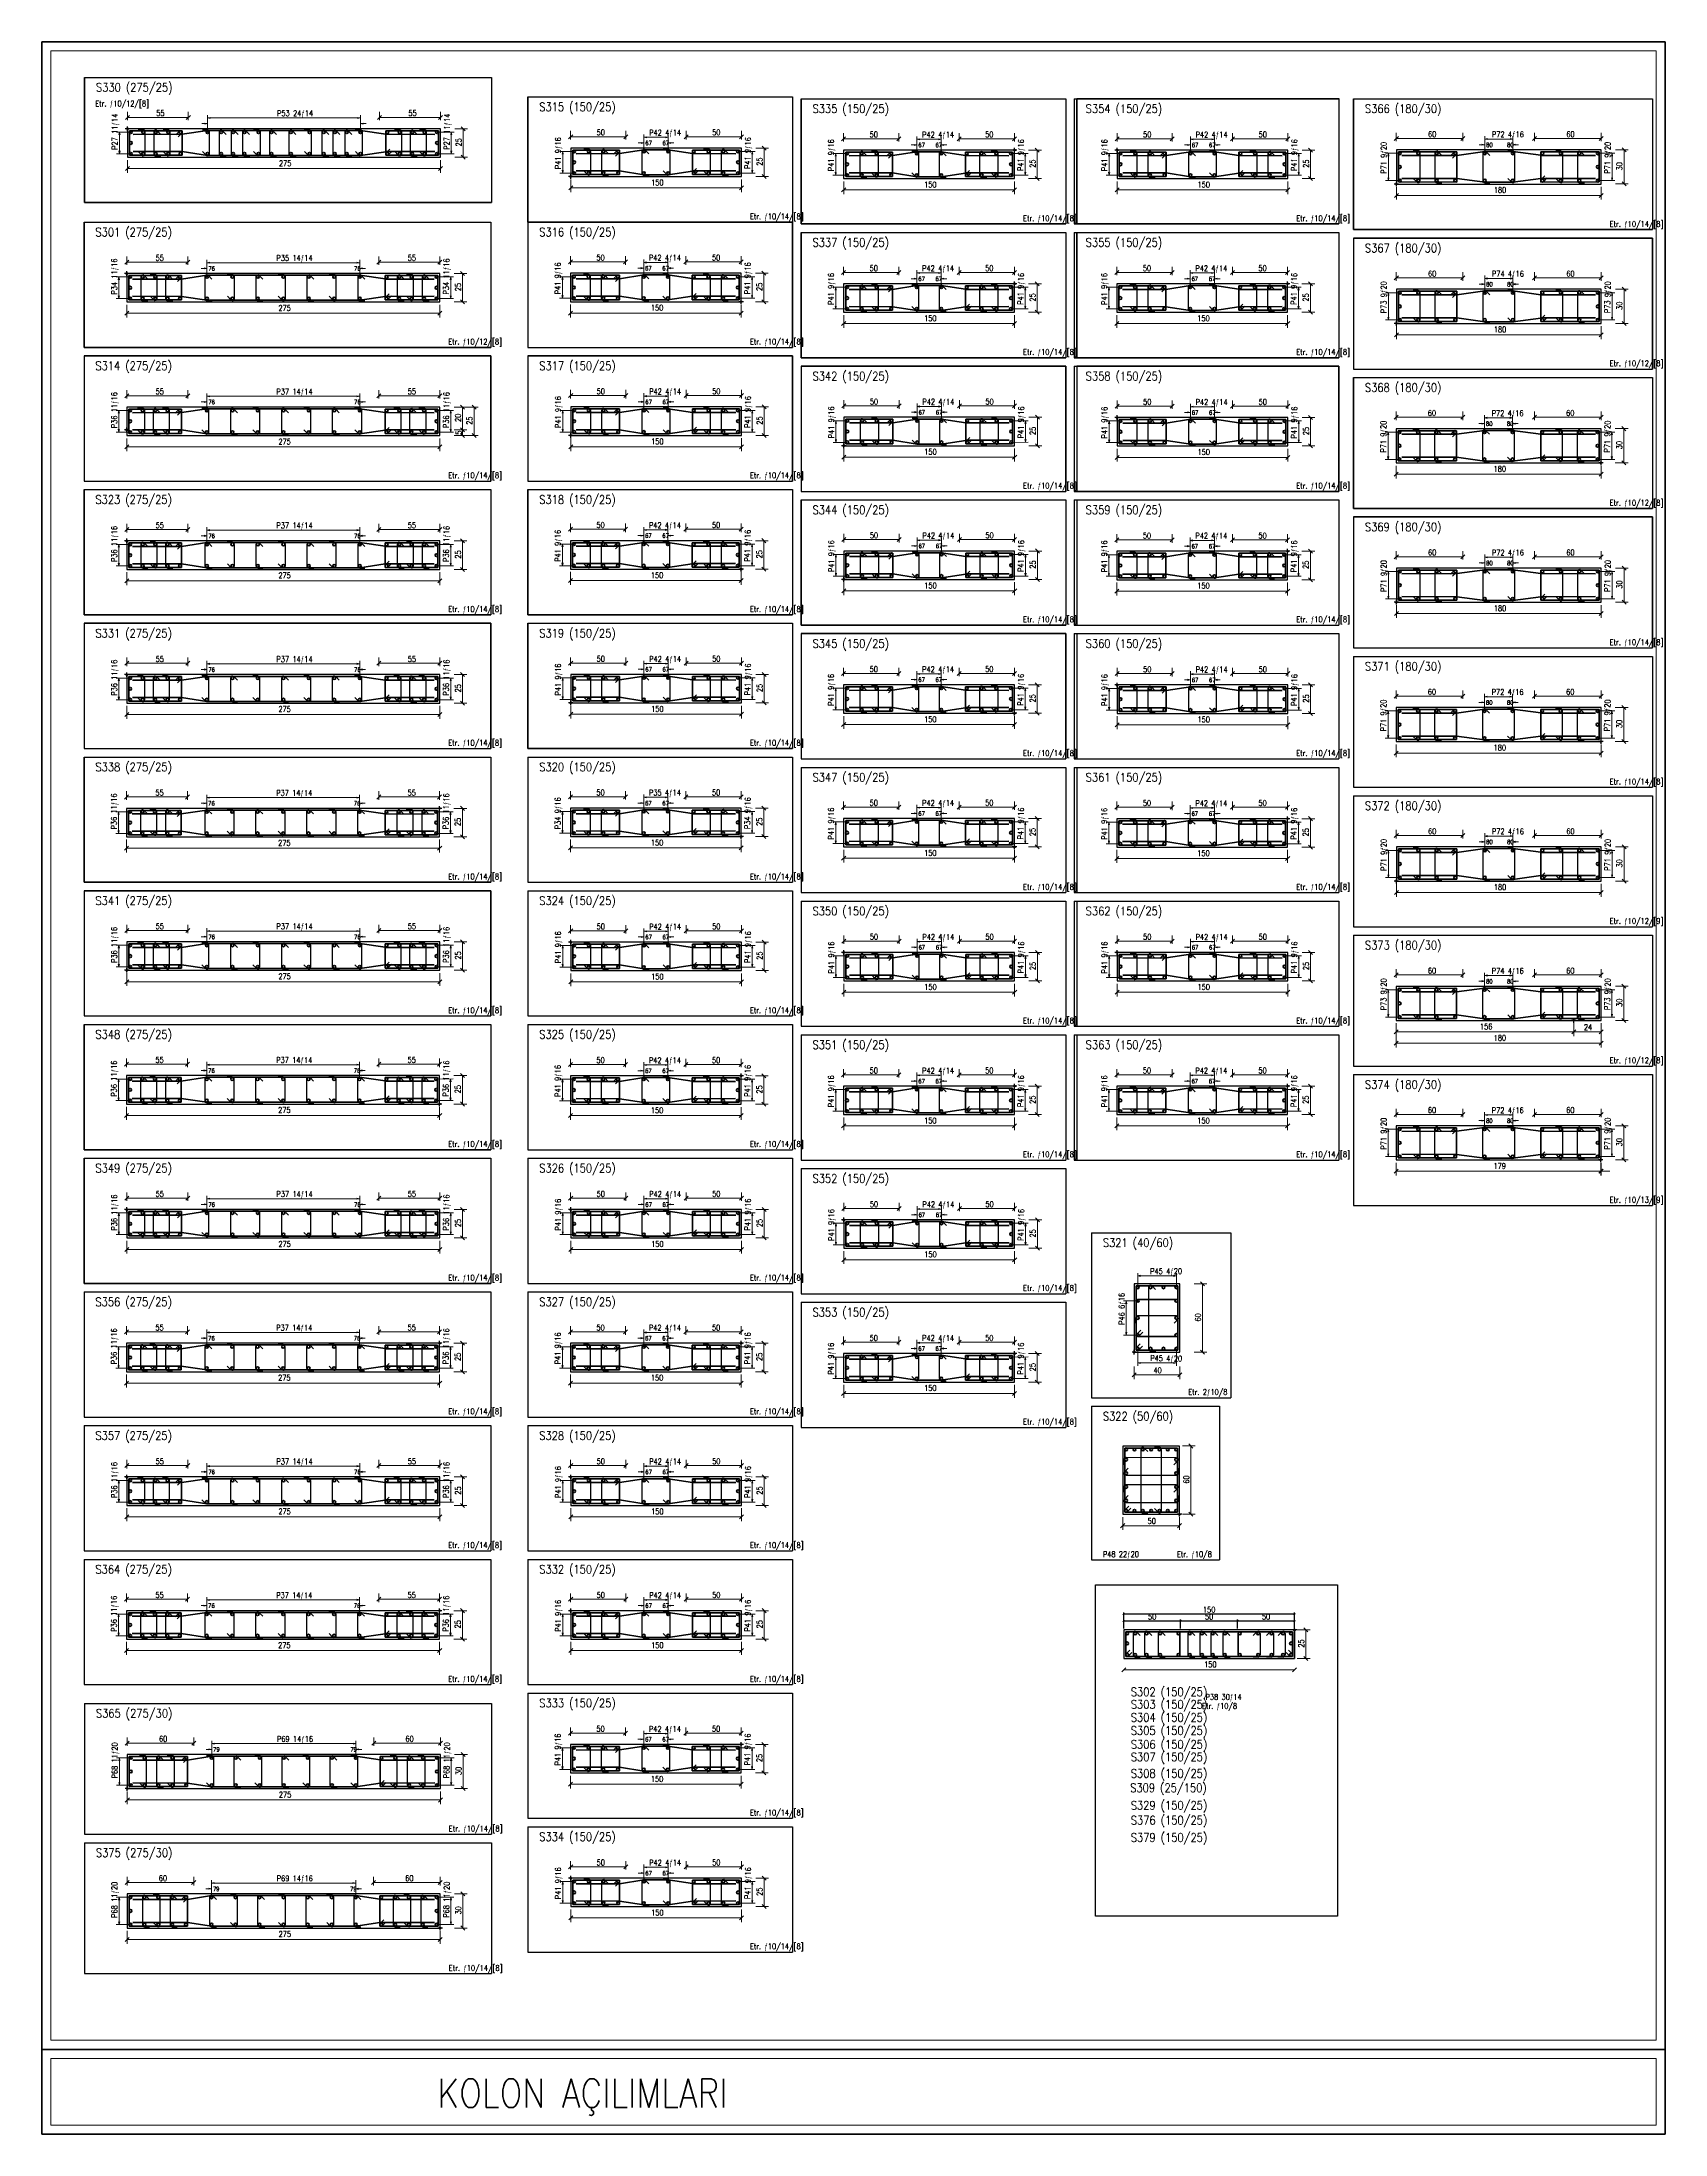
# Model space of a CAD drawing. Header units: millimetres. Extents: x 2394 to 8097, y 408 to 7762.
import ezdxf

# ---------------------------------------------------------------- set-up
doc = ezdxf.new("R2010")
doc.units = ezdxf.units.MM
for name, color, linetype, lineweight in [('COLUMN_DET2', 1, 'Continuous', 20), ('COLUMN_DET3', 2, 'Continuous', 30), ('COLUMN_DET4', 4, 'Continuous', 50), ('DETAIL', 8, 'Continuous', 30), ('DIM_LAY', 8, 'Continuous', 20), ('Olcu-(0.30)', 113, 'Continuous', 35), ('REBAR2', 1, 'Continuous', 20), ('REBAR3', 2, 'Continuous', 30), ('TABLE2', 1, 'Continuous', 20), ('TABLE4', 3, 'Continuous', 50), ('TIE_BAR', 6, 'Continuous', 30)]:
    doc.layers.add(name, color=color, linetype=linetype, lineweight=lineweight)
doc.layers.add('Kolon', color=7, linetype='Continuous')
doc.styles.add('OLC', font='TXT.shx', dxfattribs={"width": 0.7, "height": 20})
doc.styles.add('RomanSTA', font='')
doc.styles.add('stastyle', font='')
doc.styles.get('RomanSTA').set_extended_font_data('RomanSTA')
doc.styles.get('stastyle').set_extended_font_data('RomanSTA')
doc.dimstyles.new('DORTTEBİR', dxfattribs={"dimtxt": 20, "dimasz": 6, "dimexe": 5, "dimexo": 5, "dimgap": 5, "dimtad": 1, "dimdec": 1, "dimlfac": 0.25, "dimrnd": 0.5, "dimdsep": 46, "dimtxsty": 'OLC', "dimblk": 'OBLIQUE', "dimcen": 6, "dimdle": 2, "dimclrd": 1, "dimclre": 1, "dimclrt": 1, "dimadec": 1, "dimazin": 0, "dimtfac": 1, "dimtdec": 1, "dimtix": 1, "dimtmove": 0, "dimatfit": 3, "dimldrblk": 'OBLIQUE', "dimfxl": 1, "dimtolj": 1, "dimarcsym": 0})

# ---------------------------------------------------------------- blocks, each defined once
blk = doc.blocks.new('_OBLIQUE')
at = {"layer": 'Olcu-(0.30)', "linetype": 'ByBlock', "lineweight": 0}
for p, q in [((-0.5, -0.5), (0.5, 0.5)), ((0, 0), (0, 0))]:
    blk.add_line(p, q, dxfattribs=at)
blk = doc.blocks.new('*D7')
at = {"layer": 'COLUMN_DET2', "color": 1, "lineweight": -2, "transparency": 16777216}
for p, q in [((6192.9, 2236.2), (6796.9, 2236.2)), ((6194.9, 2185.2), (6194.9, 2241.2)), ((6794.9, 2185.2), (6794.9, 2241.2))]:
    blk.add_line(p, q, dxfattribs=at)
at = {"layer": 'DEFPOINTS', "color": 0, "transparency": 16777216}
for p in [(6794.9, 2236.2), (6194.9, 2180.2), (6794.9, 2180.2)]:
    blk.add_point(p, dxfattribs=at)
at = {"layer": 'COLUMN_DET2', "color": 1, "lineweight": -2, "transparency": 16777216, "xscale": 6, "yscale": 6, "zscale": 6, "rotation": 180}
blk.add_blockref('_OBLIQUE', (6194.9, 2236.2), dxfattribs=at)
at = {"layer": 'COLUMN_DET2', "color": 1, "lineweight": -2, "transparency": 16777216, "xscale": 6, "yscale": 6, "zscale": 6}
blk.add_blockref('_OBLIQUE', (6794.9, 2236.2), dxfattribs=at)
at = {"layer": 'COLUMN_DET2', "color": 1, "transparency": 16777216, "insert": (6494.9, 2251.2), "char_height": 20, "attachment_point": 5, "style": 'OLC'}
blk.add_mtext('\\A1;150', dxfattribs=at)
blk = doc.blocks.new('*D8')
at = {"layer": 'COLUMN_DET2', "color": 1, "lineweight": -2, "transparency": 16777216}
for p, q in [((6192.9, 2211.8), (6396.9, 2211.8)), ((6194.9, 2185.2), (6194.9, 2216.8)), ((6394.9, 2185.2), (6394.9, 2216.8))]:
    blk.add_line(p, q, dxfattribs=at)
at = {"layer": 'DEFPOINTS', "color": 0, "transparency": 16777216}
for p in [(6394.9, 2211.8), (6194.9, 2180.2), (6394.9, 2180.2)]:
    blk.add_point(p, dxfattribs=at)
at = {"layer": 'COLUMN_DET2', "color": 1, "lineweight": -2, "transparency": 16777216, "xscale": 6, "yscale": 6, "zscale": 6, "rotation": 180}
blk.add_blockref('_OBLIQUE', (6194.9, 2211.8), dxfattribs=at)
at = {"layer": 'COLUMN_DET2', "color": 1, "lineweight": -2, "transparency": 16777216, "xscale": 6, "yscale": 6, "zscale": 6}
blk.add_blockref('_OBLIQUE', (6394.9, 2211.8), dxfattribs=at)
at = {"layer": 'COLUMN_DET2', "color": 1, "transparency": 16777216, "insert": (6294.9, 2226.8), "char_height": 20, "attachment_point": 5, "style": 'OLC'}
blk.add_mtext('\\A1;50', dxfattribs=at)
blk = doc.blocks.new('*D9')
at = {"layer": 'COLUMN_DET2', "color": 1, "lineweight": -2, "transparency": 16777216}
for p, q in [((6592.9, 2211.8), (6796.9, 2211.8)), ((6594.9, 2185.2), (6594.9, 2216.8)), ((6794.9, 2185.2), (6794.9, 2216.8))]:
    blk.add_line(p, q, dxfattribs=at)
at = {"layer": 'DEFPOINTS', "color": 0, "transparency": 16777216}
for p in [(6794.9, 2211.8), (6594.9, 2180.2), (6794.9, 2180.2)]:
    blk.add_point(p, dxfattribs=at)
at = {"layer": 'COLUMN_DET2', "color": 1, "lineweight": -2, "transparency": 16777216, "xscale": 6, "yscale": 6, "zscale": 6, "rotation": 180}
blk.add_blockref('_OBLIQUE', (6594.9, 2211.8), dxfattribs=at)
at = {"layer": 'COLUMN_DET2', "color": 1, "lineweight": -2, "transparency": 16777216, "xscale": 6, "yscale": 6, "zscale": 6}
blk.add_blockref('_OBLIQUE', (6794.9, 2211.8), dxfattribs=at)
at = {"layer": 'COLUMN_DET2', "color": 1, "transparency": 16777216, "insert": (6694.9, 2226.8), "char_height": 20, "attachment_point": 5, "style": 'OLC'}
blk.add_mtext('\\A1;50', dxfattribs=at)
blk = doc.blocks.new('*D10')
at = {"layer": 'COLUMN_DET2', "color": 1, "lineweight": -2, "transparency": 16777216}
for p, q in [((6392.9, 2211.8), (6596.9, 2211.8)), ((6394.9, 2185.2), (6394.9, 2216.8)), ((6594.9, 2185.2), (6594.9, 2216.8))]:
    blk.add_line(p, q, dxfattribs=at)
at = {"layer": 'DEFPOINTS', "color": 0, "transparency": 16777216}
for p in [(6594.9, 2211.8), (6394.9, 2180.2), (6594.9, 2180.2)]:
    blk.add_point(p, dxfattribs=at)
at = {"layer": 'COLUMN_DET2', "color": 1, "lineweight": -2, "transparency": 16777216, "xscale": 6, "yscale": 6, "zscale": 6, "rotation": 180}
blk.add_blockref('_OBLIQUE', (6394.9, 2211.8), dxfattribs=at)
at = {"layer": 'COLUMN_DET2', "color": 1, "lineweight": -2, "transparency": 16777216, "xscale": 6, "yscale": 6, "zscale": 6}
blk.add_blockref('_OBLIQUE', (6594.9, 2211.8), dxfattribs=at)
at = {"layer": 'COLUMN_DET2', "color": 1, "transparency": 16777216, "insert": (6494.9, 2226.8), "char_height": 20, "attachment_point": 5, "style": 'OLC'}
blk.add_mtext('\\A1;50', dxfattribs=at)

msp = doc.modelspace()

# ---------------------------------------------------------------- linework, layer by layer
at = {"layer": 'COLUMN_DET3', "color": 2}
for p, q in [((2702.36, 7456.49), (2686.36, 7456.49)), ((2694.36, 7448.49), (2694.36, 7464.49)), ((2694.36, 7456.49), (2694.36, 7356.49)), ((3794.35, 7456.49), (2694.36, 7456.49)), ((3794.35, 7356.49), (3794.35, 7456.49)), ((2694.36, 7356.49), (3794.35, 7356.49)), ((4251.74, 7388.59), (4251.74, 7288.59)), ((4851.75, 7388.59), (4251.74, 7388.59)), ((4851.75, 7288.59), (4851.75, 7388.59)), ((5210.94, 7381.48), (5210.94, 7281.48)), ((5810.95, 7381.48), (5210.94, 7381.48)), ((5818.95, 7381.48), (5802.95, 7381.48)), ((5810.95, 7373.48), (5810.95, 7389.48)), ((5810.95, 7281.48), (5810.95, 7381.48)), ((6179.75, 7381.48), (6163.75, 7381.48)), ((6171.74, 7381.48), (6171.74, 7281.48)), ((6771.74, 7381.48), (6171.74, 7381.48)), ((6171.75, 7373.48), (6171.75, 7389.48)), ((6771.74, 7281.48), (6771.74, 7381.48)), ((7152.85, 7382.28), (7152.85, 7262.28)), ((7872.85, 7382.28), (7152.85, 7382.28)), ((7872.85, 7262.28), (7872.85, 7382.28)), ((4259.75, 7288.59), (4243.75, 7288.59)), ((4251.74, 7288.59), (4851.75, 7288.59)), ((4251.75, 7280.59), (4251.75, 7296.59)), ((5210.94, 7281.48), (5810.95, 7281.48)), ((6171.74, 7281.48), (6771.74, 7281.48)), ((7160.85, 7262.28), (7144.85, 7262.28)), ((7152.85, 7254.28), (7152.85, 7270.28)), ((7152.85, 7262.28), (7872.85, 7262.28)), ((2700.2, 6947.79), (2684.2, 6947.79)), ((2692.2, 6939.79), (2692.2, 6955.79)), ((2692.2, 6947.79), (2692.2, 6847.79)), ((3792.2, 6947.79), (2692.2, 6947.79)), ((3792.2, 6847.79), (3792.2, 6947.79)), ((4250.95, 6948.59), (4250.95, 6848.59)), ((4850.95, 6948.59), (4250.95, 6948.59)), ((4850.95, 6848.59), (4850.95, 6948.59)), ((5810.95, 6903.48), (5810.95, 6919.48)), ((6770.94, 6903.48), (6770.94, 6919.48)), ((2692.2, 6847.79), (3792.2, 6847.79)), ((4250.95, 6848.59), (4850.95, 6848.59)), ((4858.95, 6848.59), (4842.95, 6848.59)), ((4850.95, 6840.59), (4850.95, 6856.59)), ((5210.94, 6911.48), (5210.94, 6811.48)), ((5810.95, 6911.48), (5210.94, 6911.48)), ((5818.95, 6911.48), (5802.95, 6911.48)), ((5810.95, 6811.48), (5810.95, 6911.48)), ((6170.95, 6911.48), (6170.95, 6811.48)), ((6770.94, 6911.48), (6170.95, 6911.48)), ((6778.94, 6911.48), (6762.94, 6911.48)), ((6770.94, 6811.48), (6770.94, 6911.48)), ((7152.85, 6892.28), (7152.85, 6772.28)), ((7872.85, 6892.28), (7152.85, 6892.28)), ((7872.85, 6772.28), (7872.85, 6892.28)), ((5210.94, 6811.48), (5810.95, 6811.48)), ((6170.95, 6811.48), (6770.94, 6811.48)), ((7160.85, 6772.28), (7144.85, 6772.28)), ((7152.85, 6764.28), (7152.85, 6780.28)), ((7152.85, 6772.28), (7872.85, 6772.28)), ((2692.2, 6478.19), (2692.2, 6378.19)), ((3792.2, 6478.19), (2692.2, 6478.19)), ((3792.2, 6378.19), (3792.2, 6478.19)), ((4251.75, 6478.59), (4251.75, 6378.59)), ((4851.75, 6478.59), (4251.75, 6478.59)), ((4851.75, 6378.59), (4851.75, 6478.59)), ((2700.2, 6398.19), (2684.2, 6398.19)), ((2692.2, 6390.19), (2692.2, 6406.19)), ((5211.74, 6442.28), (5211.74, 6342.28)), ((5811.74, 6442.28), (5211.74, 6442.28)), ((5811.74, 6342.28), (5811.74, 6442.28)), ((6179.75, 6441.48), (6163.75, 6441.48)), ((6171.74, 6441.48), (6171.74, 6341.48)), ((6771.74, 6441.48), (6171.74, 6441.48)), ((6171.75, 6433.48), (6171.75, 6449.48)), ((6771.74, 6341.48), (6771.74, 6441.48)), ((7152.05, 6402.28), (7152.05, 6282.28)), ((7872.05, 6402.28), (7152.05, 6402.28)), ((7872.05, 6282.28), (7872.05, 6402.28)), ((2692.2, 6378.19), (3792.2, 6378.19)), ((4259.75, 6378.59), (4243.75, 6378.59)), ((4251.75, 6370.59), (4251.75, 6386.59)), ((4251.75, 6378.59), (4851.75, 6378.59)), ((5219.75, 6342.28), (5203.75, 6342.28)), ((5211.74, 6342.28), (5811.74, 6342.28)), ((5211.75, 6334.28), (5211.75, 6350.28)), ((6171.74, 6341.48), (6771.74, 6341.48)), ((7152.05, 6282.28), (7872.05, 6282.28)), ((7880.05, 6282.28), (7864.05, 6282.28)), ((7872.05, 6274.28), (7872.05, 6290.28)), ((2700.2, 6007.79), (2684.2, 6007.79)), ((2692.2, 5999.79), (2692.2, 6015.79)), ((2692.2, 6007.79), (2692.2, 5907.79)), ((3792.2, 6007.79), (2692.2, 6007.79)), ((3792.2, 5907.79), (3792.2, 6007.79)), ((4250.95, 6008.59), (4250.95, 5908.59)), ((4850.95, 6008.59), (4250.95, 6008.59)), ((4850.95, 5908.59), (4850.95, 6008.59)), ((5211.74, 5972.28), (5211.74, 5872.28)), ((5811.74, 5972.28), (5211.74, 5972.28)), ((5811.74, 5872.28), (5811.74, 5972.28)), ((6170.95, 5971.48), (6170.95, 5871.48)), ((6770.94, 5971.48), (6170.95, 5971.48)), ((6778.94, 5971.48), (6762.94, 5971.48)), ((6770.94, 5963.48), (6770.94, 5979.48)), ((6770.94, 5871.48), (6770.94, 5971.48)), ((2692.2, 5907.79), (3792.2, 5907.79)), ((4250.95, 5908.59), (4850.95, 5908.59)), ((4858.95, 5908.59), (4842.95, 5908.59)), ((4850.95, 5900.59), (4850.95, 5916.59)), ((7152.85, 5912.28), (7152.85, 5792.28)), ((7872.85, 5912.28), (7152.85, 5912.28)), ((7872.85, 5792.28), (7872.85, 5912.28)), ((5219.75, 5872.28), (5203.75, 5872.28)), ((5211.74, 5872.28), (5811.74, 5872.28)), ((5211.75, 5864.28), (5211.75, 5880.28)), ((6170.95, 5871.48), (6770.94, 5871.48)), ((7160.85, 5792.28), (7144.85, 5792.28)), ((7152.85, 5784.28), (7152.85, 5800.28)), ((7152.85, 5792.28), (7872.85, 5792.28)), ((2700.2, 5537.79), (2684.2, 5537.79)), ((2692.2, 5529.79), (2692.2, 5545.79)), ((2692.2, 5537.79), (2692.2, 5437.79)), ((3792.2, 5537.79), (2692.2, 5537.79)), ((3792.2, 5437.79), (3792.2, 5537.79)), ((4251.75, 5538.59), (4251.75, 5438.59)), ((4851.75, 5538.59), (4251.75, 5538.59)), ((4851.75, 5438.59), (4851.75, 5538.59)), ((4251.75, 5430.59), (4251.75, 5446.59)), ((5210.94, 5502.28), (5210.94, 5402.28)), ((5810.95, 5502.28), (5210.94, 5502.28)), ((5810.95, 5402.28), (5810.95, 5502.28)), ((6179.75, 5501.48), (6163.75, 5501.48)), ((6171.74, 5501.48), (6171.74, 5401.48)), ((6771.74, 5501.48), (6171.74, 5501.48)), ((6171.75, 5493.48), (6171.75, 5509.48)), ((6771.74, 5401.48), (6771.74, 5501.48)), ((2692.2, 5437.79), (3792.2, 5437.79)), ((4259.75, 5438.59), (4243.75, 5438.59)), ((4251.75, 5438.59), (4851.75, 5438.59)), ((5210.94, 5402.28), (5810.95, 5402.28)), ((5818.95, 5402.28), (5802.95, 5402.28)), ((5810.95, 5394.28), (5810.95, 5410.28)), ((6171.74, 5401.48), (6771.74, 5401.48)), ((7152.05, 5422.28), (7152.05, 5302.28)), ((7872.05, 5422.28), (7152.05, 5422.28)), ((7872.05, 5302.28), (7872.05, 5422.28)), ((7152.05, 5302.28), (7872.05, 5302.28)), ((7880.05, 5302.28), (7864.05, 5302.28)), ((7872.05, 5294.28), (7872.05, 5310.28)), ((3791.4, 5059.79), (3791.4, 5075.79)), ((2691.4, 5067.79), (2691.4, 4967.79)), ((3791.4, 5067.79), (2691.4, 5067.79)), ((3799.4, 5067.79), (3783.4, 5067.79)), ((3791.4, 4967.79), (3791.4, 5067.79)), ((4250.95, 5068.59), (4250.95, 4968.59)), ((4850.95, 5068.59), (4250.95, 5068.59)), ((4850.95, 4968.59), (4850.95, 5068.59)), ((5210.94, 5032.28), (5210.94, 4932.28)), ((5810.95, 5032.28), (5210.94, 5032.28)), ((5810.95, 4932.28), (5810.95, 5032.28)), ((6170.95, 5031.48), (6170.95, 4931.48)), ((6770.94, 5031.48), (6170.95, 5031.48)), ((6778.94, 5031.48), (6762.94, 5031.48)), ((6770.94, 5023.48), (6770.94, 5039.48)), ((6770.94, 4931.48), (6770.94, 5031.48)), ((2691.4, 4967.79), (3791.4, 4967.79)), ((4250.95, 4968.59), (4850.95, 4968.59)), ((4858.95, 4968.59), (4842.95, 4968.59)), ((4850.95, 4960.59), (4850.95, 4976.59)), ((5210.94, 4932.28), (5810.95, 4932.28)), ((5818.95, 4932.28), (5802.95, 4932.28)), ((5810.95, 4924.28), (5810.95, 4940.28)), ((6170.95, 4931.48), (6770.94, 4931.48)), ((7152.85, 4932.28), (7152.85, 4812.28)), ((7872.85, 4932.28), (7152.85, 4932.28)), ((7872.85, 4812.28), (7872.85, 4932.28)), ((7160.85, 4812.28), (7144.85, 4812.28)), ((7152.85, 4804.28), (7152.85, 4820.28)), ((7152.85, 4812.28), (7872.85, 4812.28)), ((2692.2, 4598.59), (2692.2, 4498.59)), ((3792.2, 4598.59), (2692.2, 4598.59)), ((3792.2, 4498.59), (3792.2, 4598.59)), ((4259.75, 4597.79), (4243.75, 4597.79)), ((4251.75, 4589.79), (4251.75, 4605.79)), ((4251.75, 4597.79), (4251.75, 4497.79)), ((4851.75, 4597.79), (4251.75, 4597.79)), ((4851.75, 4497.79), (4851.75, 4597.79)), ((5219.75, 4561.48), (5203.75, 4561.48)), ((5211.74, 4561.48), (5211.74, 4461.48)), ((5811.74, 4561.48), (5211.74, 4561.48)), ((5211.75, 4553.48), (5211.75, 4569.48)), ((5811.74, 4461.48), (5811.74, 4561.48)), ((6179.75, 4561.48), (6163.75, 4561.48)), ((6171.74, 4561.48), (6171.74, 4461.48)), ((6771.74, 4561.48), (6171.74, 4561.48)), ((6171.75, 4553.48), (6171.75, 4569.48)), ((6771.74, 4461.48), (6771.74, 4561.48)), ((2700.2, 4498.59), (2684.2, 4498.59)), ((2692.2, 4490.59), (2692.2, 4506.59)), ((2692.2, 4498.59), (3792.2, 4498.59)), ((4251.75, 4497.79), (4851.75, 4497.79)), ((5211.74, 4461.48), (5811.74, 4461.48)), ((6171.74, 4461.48), (6771.74, 4461.48)), ((7152.45, 4442.28), (7152.45, 4322.28)), ((7872.45, 4442.28), (7152.45, 4442.28)), ((7872.45, 4322.28), (7872.45, 4442.28)), ((7152.45, 4322.28), (7872.45, 4322.28)), ((7784.05, 4322.28), (7768.05, 4322.28)), ((7776.05, 4314.28), (7776.05, 4330.28)), ((2691.4, 4128.59), (2691.4, 4028.59)), ((3791.4, 4128.59), (2691.4, 4128.59)), ((3791.4, 4028.59), (3791.4, 4128.59)), ((4250.95, 4127.79), (4250.95, 4027.79)), ((4850.95, 4127.79), (4250.95, 4127.79)), ((4858.95, 4127.79), (4842.95, 4127.79)), ((4850.95, 4119.79), (4850.95, 4135.79)), ((4850.95, 4027.79), (4850.95, 4127.79)), ((5210.94, 4091.48), (5210.94, 3991.48)), ((5810.95, 4091.48), (5210.94, 4091.48)), ((5818.95, 4091.48), (5802.95, 4091.48)), ((5810.95, 4083.48), (5810.95, 4099.48)), ((5810.95, 3991.48), (5810.95, 4091.48)), ((6170.95, 4091.48), (6170.95, 3991.48)), ((6770.94, 4091.48), (6170.95, 4091.48)), ((6778.94, 4091.48), (6762.94, 4091.48)), ((6770.94, 4083.48), (6770.94, 4099.48)), ((6770.94, 3991.48), (6770.94, 4091.48)), ((2691.4, 4028.59), (3791.4, 4028.59)), ((3799.4, 4028.59), (3783.4, 4028.59)), ((3791.4, 4020.59), (3791.4, 4036.59)), ((4250.95, 4027.79), (4850.95, 4027.79)), ((5210.94, 3991.48), (5810.95, 3991.48)), ((6170.95, 3991.48), (6770.94, 3991.48)), ((7152.45, 3952.28), (7152.45, 3832.28)), ((7872.45, 3952.28), (7152.45, 3952.28)), ((7872.45, 3832.28), (7872.45, 3952.28)), ((7152.45, 3832.28), (7872.45, 3832.28)), ((7878.85, 3832.28), (7862.85, 3832.28)), ((7870.85, 3824.28), (7870.85, 3840.28)), ((2700.2, 3657.79), (2684.2, 3657.79)), ((2692.2, 3649.79), (2692.2, 3665.79)), ((2692.2, 3657.79), (2692.2, 3557.79)), ((3792.2, 3657.79), (2692.2, 3657.79)), ((3792.2, 3557.79), (3792.2, 3657.79)), ((4259.75, 3657.79), (4243.75, 3657.79)), ((4251.75, 3649.79), (4251.75, 3665.79)), ((4251.75, 3657.79), (4251.75, 3557.79)), ((4851.75, 3657.79), (4251.75, 3657.79)), ((4851.75, 3557.79), (4851.75, 3657.79)), ((5219.75, 3621.48), (5203.75, 3621.48)), ((5211.74, 3621.48), (5211.74, 3521.48)), ((5811.74, 3621.48), (5211.74, 3621.48)), ((5211.75, 3613.48), (5211.75, 3629.48)), ((5811.74, 3521.48), (5811.74, 3621.48)), ((2692.2, 3557.79), (3792.2, 3557.79)), ((4251.75, 3557.79), (4851.75, 3557.79)), ((5211.74, 3521.48), (5811.74, 3521.48)), ((6232.06, 3396.65), (6232.06, 3156.65)), ((6392.06, 3396.65), (6232.06, 3396.65)), ((6392.06, 3156.65), (6392.06, 3396.65)), ((2691.4, 3187.79), (2691.4, 3087.79)), ((3791.4, 3187.79), (2691.4, 3187.79)), ((3799.4, 3187.79), (3783.4, 3187.79)), ((3791.4, 3179.79), (3791.4, 3195.79)), ((3791.4, 3087.79), (3791.4, 3187.79)), ((4250.95, 3187.79), (4250.95, 3087.79)), ((4850.95, 3187.79), (4250.95, 3187.79)), ((4858.95, 3187.79), (4842.95, 3187.79)), ((4850.95, 3179.79), (4850.95, 3195.79)), ((4850.95, 3087.79), (4850.95, 3187.79)), ((6232.06, 3148.65), (6232.06, 3164.65)), ((5210.94, 3151.48), (5210.94, 3051.48)), ((5810.95, 3151.48), (5210.94, 3151.48)), ((5818.95, 3151.48), (5802.95, 3151.48)), ((5810.95, 3143.48), (5810.95, 3159.48)), ((5810.95, 3051.48), (5810.95, 3151.48)), ((6240.06, 3156.65), (6224.06, 3156.65)), ((6232.06, 3156.65), (6392.06, 3156.65)), ((2691.4, 3087.79), (3791.4, 3087.79)), ((4250.95, 3087.79), (4850.95, 3087.79)), ((5210.94, 3051.48), (5810.95, 3051.48)), ((6191.26, 2826.65), (6191.26, 2586.65)), ((6391.26, 2826.65), (6191.26, 2826.65)), ((6391.26, 2586.65), (6391.26, 2826.65)), ((2692.2, 2709.79), (2692.2, 2725.79)), ((4251.75, 2709.79), (4251.75, 2725.79)), ((2700.2, 2717.79), (2684.2, 2717.79)), ((2692.2, 2717.79), (2692.2, 2617.79)), ((3792.2, 2717.79), (2692.2, 2717.79)), ((3792.2, 2617.79), (3792.2, 2717.79)), ((4259.75, 2717.79), (4243.75, 2717.79)), ((4251.75, 2717.79), (4251.75, 2617.79)), ((4851.75, 2717.79), (4251.75, 2717.79)), ((4851.75, 2617.79), (4851.75, 2717.79)), ((2692.2, 2617.79), (3792.2, 2617.79)), ((4251.75, 2617.79), (4851.75, 2617.79)), ((6191.26, 2586.65), (6391.26, 2586.65)), ((6399.26, 2586.65), (6383.26, 2586.65)), ((6391.26, 2578.65), (6391.26, 2594.65)), ((2691.4, 2247.79), (2691.4, 2147.79)), ((3791.4, 2247.79), (2691.4, 2247.79)), ((3799.4, 2247.79), (3783.4, 2247.79)), ((3791.4, 2239.79), (3791.4, 2255.79)), ((3791.4, 2147.79), (3791.4, 2247.79)), ((4259.75, 2247.79), (4243.75, 2247.79)), ((4251.75, 2239.79), (4251.75, 2255.79)), ((4251.75, 2247.79), (4251.75, 2147.79)), ((4851.75, 2247.79), (4251.75, 2247.79)), ((4851.75, 2147.79), (4851.75, 2247.79)), ((2691.4, 2147.79), (3791.4, 2147.79)), ((4251.75, 2147.79), (4851.75, 2147.79)), ((6194.88, 2180.17), (6194.88, 2080.17)), ((6794.88, 2180.17), (6194.88, 2180.17)), ((6802.88, 2180.17), (6786.88, 2180.17)), ((6794.88, 2172.17), (6794.88, 2188.17)), ((6794.88, 2080.17), (6794.88, 2180.17)), ((6794.88, 2180.17), (6794.88, 2080.17)), ((6194.88, 2080.17), (6794.88, 2080.17)), ((4250.95, 1777.79), (4250.95, 1677.79)), ((4850.95, 1777.79), (4250.95, 1777.79)), ((4858.95, 1777.79), (4842.95, 1777.79)), ((4850.95, 1769.79), (4850.95, 1785.79)), ((4850.95, 1677.79), (4850.95, 1777.79)), ((2693.94, 1742.44), (2693.94, 1622.44)), ((3793.94, 1742.44), (2693.94, 1742.44)), ((3793.94, 1622.44), (3793.94, 1742.44)), ((2701.94, 1622.44), (2685.94, 1622.44)), ((2693.94, 1614.44), (2693.94, 1630.44)), ((2693.94, 1622.44), (3793.94, 1622.44)), ((4250.95, 1677.79), (4850.95, 1677.79)), ((2693.13, 1252.44), (2693.13, 1132.44)), ((3793.13, 1252.44), (2693.13, 1252.44)), ((3793.13, 1132.44), (3793.13, 1252.44)), ((4259.75, 1307.79), (4243.75, 1307.79)), ((4251.75, 1299.79), (4251.75, 1315.79)), ((4251.75, 1307.79), (4251.75, 1207.79)), ((4851.75, 1307.79), (4251.75, 1307.79)), ((4851.75, 1207.79), (4851.75, 1307.79)), ((4251.75, 1207.79), (4851.75, 1207.79)), ((2693.13, 1132.44), (3793.13, 1132.44)), ((3801.13, 1132.44), (3785.13, 1132.44)), ((3793.13, 1124.44), (3793.13, 1140.44))]:
    msp.add_line(p, q, dxfattribs=at)
for centre in [(2694.36, 7456.49), (5810.95, 7381.48), (6171.75, 7381.48), (4251.75, 7288.59), (7152.85, 7262.28), (2692.2, 6947.79), (5810.95, 6911.48), (6770.94, 6911.48), (4850.95, 6848.59), (7152.85, 6772.28), (2692.2, 6398.19), (6171.75, 6441.48), (4251.75, 6378.59), (5211.75, 6342.28), (7872.05, 6282.28), (2692.2, 6007.79), (6770.94, 5971.48), (4850.95, 5908.59), (5211.75, 5872.28), (7152.85, 5792.28), (2692.2, 5537.79), (6171.75, 5501.48), (4251.75, 5438.59), (5810.95, 5402.28), (7872.05, 5302.28), (3791.4, 5067.79), (6770.94, 5031.48), (4850.95, 4968.59), (5810.95, 4932.28), (7152.85, 4812.28), (4251.75, 4597.79), (5211.75, 4561.48), (6171.75, 4561.48), (2692.2, 4498.59), (7776.05, 4322.28), (4850.95, 4127.79), (5810.95, 4091.48), (6770.94, 4091.48), (3791.4, 4028.59), (7870.85, 3832.28), (2692.2, 3657.79), (4251.75, 3657.79), (5211.75, 3621.48), (3791.4, 3187.79), (4850.95, 3187.79), (5810.95, 3151.48), (6232.06, 3156.65), (2692.2, 2717.79), (4251.75, 2717.79), (6391.26, 2586.65), (3791.4, 2247.79), (4251.75, 2247.79), (6794.88, 2180.17), (4850.95, 1777.79), (2693.94, 1622.44), (4251.75, 1307.79), (3793.13, 1132.44)]:
    msp.add_circle(centre, 3, dxfattribs=at)
at = {"layer": 'COLUMN_DET4', "color": 4}
for p, q in [((2701.43, 7449.42), (2886.36, 7449.49)), ((2701.43, 7449.42), (2701.44, 7363.54)), ((2714.16, 7436.69), (2886.36, 7436.99)), ((2878.86, 7449.49), (2864.71, 7435.34)), ((2886.36, 7441.99), (2872.21, 7427.84)), ((2886.36, 7436.99), (2975.85, 7450.49)), ((2886.36, 7449.49), (2886.36, 7363.49)), ((2975.85, 7450.49), (3512.85, 7450.49)), ((3512.85, 7450.49), (3602.36, 7437.49)), ((3602.35, 7449.49), (3602.35, 7363.49)), ((3787.29, 7449.41), (3602.35, 7449.49)), ((3602.36, 7436.99), (3774.56, 7436.68)), ((3787.29, 7449.41), (3787.28, 7363.56)), ((2701.44, 7363.54), (2886.36, 7363.49)), ((2714.2, 7376.24), (2886.33, 7375.99)), ((2886.33, 7375.99), (2975.85, 7362.49)), ((2975.85, 7362.49), (3512.85, 7362.49)), ((3512.85, 7362.49), (3602.33, 7375.49)), ((3602.32, 7375.99), (3774.55, 7376.29)), ((3602.35, 7370.99), (3616.5, 7385.13)), ((3787.28, 7363.56), (3602.35, 7363.49)), ((3609.85, 7363.49), (3624, 7377.63)), ((4258.82, 7381.53), (4423.75, 7381.59)), ((4258.82, 7381.53), (4258.83, 7295.65)), ((4271.55, 7368.8), (4423.76, 7369.09)), ((4416.25, 7381.59), (4402.1, 7367.45)), ((4423.75, 7374.09), (4409.6, 7359.95)), ((4423.75, 7381.59), (4423.75, 7295.59)), ((4423.76, 7369.09), (4509.07, 7382.59)), ((4509.07, 7382.59), (4594.41, 7382.59)), ((4594.41, 7382.59), (4679.76, 7369.59)), ((4679.75, 7381.59), (4679.75, 7295.59)), ((4844.68, 7381.52), (4679.75, 7381.59)), ((4679.76, 7369.09), (4831.95, 7368.79)), ((4844.68, 7381.52), (4844.67, 7295.66)), ((5218.02, 7374.41), (5382.94, 7374.48)), ((5218.02, 7374.41), (5218.03, 7288.54)), ((5230.75, 7361.69), (5382.95, 7361.98)), ((5375.45, 7374.48), (5361.3, 7360.34)), ((5382.94, 7366.98), (5368.8, 7352.84)), ((5382.94, 7374.48), (5382.94, 7288.48)), ((5382.95, 7361.98), (5468.27, 7375.48)), ((5468.27, 7375.48), (5553.61, 7375.48)), ((5553.61, 7375.48), (5638.95, 7362.48)), ((5638.95, 7374.48), (5638.95, 7288.48)), ((5803.88, 7374.41), (5638.95, 7374.48)), ((5638.95, 7361.98), (5791.15, 7361.68)), ((5803.88, 7374.41), (5803.87, 7288.55)), ((6178.82, 7374.41), (6343.75, 7374.48)), ((6178.82, 7374.41), (6178.83, 7288.54)), ((6191.55, 7361.69), (6343.75, 7361.98)), ((6336.25, 7374.48), (6322.1, 7360.34)), ((6343.75, 7366.98), (6329.6, 7352.84)), ((6343.75, 7361.98), (6429.07, 7375.48)), ((6343.75, 7374.48), (6343.75, 7288.48)), ((6429.07, 7375.48), (6514.41, 7375.48)), ((6514.41, 7375.48), (6599.75, 7362.48)), ((6599.74, 7374.48), (6599.74, 7288.48)), ((6764.68, 7374.41), (6599.74, 7374.48)), ((6599.75, 7361.98), (6751.95, 7361.68)), ((6764.68, 7374.41), (6764.67, 7288.55)), ((7159.92, 7375.22), (7364.85, 7375.28)), ((7159.92, 7375.22), (7159.93, 7269.34)), ((7172.65, 7362.49), (7364.86, 7362.78)), ((7357.35, 7375.28), (7343.2, 7361.14)), ((7364.85, 7367.78), (7350.7, 7353.64)), ((7364.85, 7375.28), (7364.85, 7269.28)), ((7364.86, 7362.78), (7463.51, 7376.28)), ((7463.51, 7376.28), (7562.17, 7376.28)), ((7562.17, 7376.28), (7660.86, 7363.28)), ((7660.85, 7375.28), (7660.85, 7269.28)), ((7865.78, 7375.21), (7660.85, 7375.28)), ((7660.86, 7362.78), (7853.05, 7362.48)), ((7865.78, 7375.21), (7865.78, 7269.35)), ((4258.83, 7295.65), (4423.75, 7295.59)), ((4271.59, 7308.35), (4423.72, 7308.09)), ((4423.72, 7308.09), (4509.07, 7294.59)), ((4509.07, 7294.59), (4594.41, 7294.59)), ((4594.41, 7294.59), (4679.72, 7307.59)), ((4679.72, 7308.09), (4831.95, 7308.39)), ((4679.75, 7303.09), (4693.89, 7317.24)), ((4844.67, 7295.66), (4679.75, 7295.59)), ((4687.25, 7295.59), (4701.39, 7309.73)), ((5218.03, 7288.54), (5382.94, 7288.48)), ((5230.79, 7301.24), (5382.91, 7300.98)), ((5382.91, 7300.98), (5468.27, 7287.48)), ((5468.27, 7287.48), (5553.61, 7287.48)), ((5553.61, 7287.48), (5638.92, 7300.48)), ((5638.92, 7300.98), (5791.15, 7301.28)), ((5638.95, 7295.98), (5653.09, 7310.13)), ((5803.87, 7288.55), (5638.95, 7288.48)), ((5646.44, 7288.48), (5660.59, 7302.63)), ((6178.83, 7288.54), (6343.75, 7288.48)), ((6191.59, 7301.24), (6343.72, 7300.98)), ((6343.72, 7300.98), (6429.07, 7287.48)), ((6429.07, 7287.48), (6514.41, 7287.48)), ((6514.41, 7287.48), (6599.72, 7300.48)), ((6599.71, 7300.98), (6751.95, 7301.28)), ((6599.74, 7295.98), (6613.89, 7310.13)), ((6764.67, 7288.55), (6599.74, 7288.48)), ((6607.24, 7288.48), (6621.39, 7302.63)), ((7172.69, 7282.04), (7364.82, 7281.78)), ((7364.82, 7281.78), (7463.51, 7268.28)), ((7562.17, 7268.28), (7660.82, 7281.28)), ((7660.82, 7281.78), (7853.05, 7282.08)), ((7660.85, 7276.78), (7674.99, 7290.93)), ((7668.35, 7269.28), (7682.49, 7283.42)), ((7159.93, 7269.34), (7364.85, 7269.28)), ((7463.51, 7268.28), (7562.17, 7268.28)), ((7865.78, 7269.35), (7660.85, 7269.28)), ((2699.28, 6940.72), (2884.2, 6940.79)), ((2699.28, 6940.72), (2699.29, 6854.85)), ((2712.01, 6928), (2884.21, 6928.29)), ((2876.7, 6940.79), (2862.56, 6926.65)), ((2884.2, 6933.29), (2870.06, 6919.15)), ((2884.2, 6940.79), (2884.2, 6854.79)), ((2884.21, 6928.29), (2973.7, 6941.79)), ((2973.7, 6941.79), (3510.7, 6941.79)), ((3510.7, 6941.79), (3600.21, 6928.79)), ((3600.2, 6940.79), (3600.2, 6854.79)), ((3785.13, 6940.72), (3600.2, 6940.79)), ((3600.21, 6928.29), (3772.41, 6927.99)), ((3785.13, 6940.72), (3785.13, 6854.86)), ((4258.02, 6941.52), (4422.95, 6941.59)), ((4258.02, 6941.52), (4258.03, 6855.65)), ((4270.75, 6928.8), (4422.95, 6929.09)), ((4415.45, 6941.59), (4401.3, 6927.45)), ((4422.95, 6934.09), (4408.8, 6919.95)), ((4422.95, 6929.09), (4508.27, 6942.59)), ((4422.95, 6941.59), (4422.95, 6855.59)), ((4508.27, 6942.59), (4593.61, 6942.59)), ((4593.61, 6942.59), (4678.95, 6929.59)), ((4678.94, 6941.59), (4678.94, 6855.59)), ((4843.88, 6941.52), (4678.94, 6941.59)), ((4678.95, 6929.09), (4831.15, 6928.79)), ((4843.88, 6941.52), (4843.87, 6855.66)), ((2699.29, 6854.85), (2884.2, 6854.79)), ((2712.05, 6867.55), (2884.17, 6867.29)), ((2884.17, 6867.29), (2973.7, 6853.79)), ((2973.7, 6853.79), (3510.7, 6853.79)), ((3510.7, 6853.79), (3600.17, 6866.79)), ((3600.17, 6867.29), (3772.4, 6867.59)), ((3600.2, 6862.29), (3614.34, 6876.43)), ((3785.13, 6854.86), (3600.2, 6854.79)), ((3607.7, 6854.79), (3621.84, 6868.93)), ((4258.03, 6855.65), (4422.95, 6855.59)), ((4270.79, 6868.35), (4422.92, 6868.09)), ((4422.92, 6868.09), (4508.27, 6854.59)), ((4508.27, 6854.59), (4593.61, 6854.59)), ((4593.61, 6854.59), (4678.92, 6867.59)), ((4678.91, 6868.09), (4831.15, 6868.39)), ((4678.94, 6863.09), (4693.09, 6877.23)), ((4843.87, 6855.66), (4678.94, 6855.59)), ((4686.44, 6855.59), (4700.59, 6869.73)), ((5218.02, 6904.42), (5382.94, 6904.48)), ((5218.02, 6904.42), (5218.03, 6818.54)), ((5230.75, 6891.69), (5382.95, 6891.98)), ((5375.45, 6904.48), (5361.3, 6890.34)), ((5382.94, 6896.98), (5368.8, 6882.84)), ((5382.94, 6904.48), (5382.94, 6818.48)), ((5382.95, 6891.98), (5468.27, 6905.48)), ((5468.27, 6905.48), (5553.61, 6905.48)), ((5553.61, 6905.48), (5638.95, 6892.48)), ((5638.95, 6904.48), (5638.95, 6818.48)), ((5803.88, 6904.41), (5638.95, 6904.48)), ((5638.95, 6891.98), (5791.15, 6891.68)), ((5638.95, 6825.98), (5653.09, 6840.13)), ((5803.88, 6904.41), (5803.87, 6818.56)), ((6178.02, 6904.41), (6342.94, 6904.48)), ((6178.02, 6904.41), (6178.03, 6818.54)), ((6190.75, 6891.69), (6342.95, 6891.98)), ((6335.44, 6904.48), (6321.3, 6890.34)), ((6342.94, 6896.98), (6328.8, 6882.84)), ((6342.94, 6904.48), (6342.94, 6818.48)), ((6342.95, 6891.98), (6428.27, 6905.48)), ((6428.27, 6905.48), (6513.61, 6905.48)), ((6513.61, 6905.48), (6598.95, 6892.48)), ((6598.94, 6904.48), (6598.94, 6818.48)), ((6763.88, 6904.41), (6598.94, 6904.48)), ((6598.94, 6825.98), (6613.09, 6840.12)), ((6598.95, 6891.98), (6751.15, 6891.68)), ((6763.88, 6904.41), (6763.87, 6818.55)), ((7159.92, 6885.22), (7364.85, 6885.28)), ((7159.92, 6885.22), (7159.93, 6779.34)), ((7172.65, 6872.49), (7364.86, 6872.78)), ((7357.35, 6885.28), (7343.2, 6871.14)), ((7364.85, 6877.78), (7350.7, 6863.64)), ((7364.85, 6885.28), (7364.85, 6779.28)), ((7364.86, 6872.78), (7463.51, 6886.28)), ((7463.51, 6886.28), (7562.17, 6886.28)), ((7562.17, 6886.28), (7660.86, 6873.28)), ((7660.85, 6885.28), (7660.85, 6779.28)), ((7865.78, 6885.21), (7660.85, 6885.28)), ((7660.86, 6872.78), (7853.05, 6872.48)), ((7865.78, 6885.21), (7865.78, 6779.36)), ((5218.03, 6818.54), (5382.94, 6818.48)), ((5230.79, 6831.24), (5382.91, 6830.98)), ((5382.91, 6830.98), (5468.27, 6817.48)), ((5468.27, 6817.48), (5553.61, 6817.48)), ((5553.61, 6817.48), (5638.92, 6830.48)), ((5638.92, 6830.98), (5791.15, 6831.28)), ((5803.87, 6818.56), (5638.95, 6818.48)), ((5646.44, 6818.48), (5660.59, 6832.63)), ((6178.03, 6818.54), (6342.94, 6818.48)), ((6190.79, 6831.24), (6342.91, 6830.98)), ((6342.91, 6830.98), (6428.27, 6817.48)), ((6428.27, 6817.48), (6513.61, 6817.48)), ((6513.61, 6817.48), (6598.92, 6830.48)), ((6598.92, 6830.98), (6751.15, 6831.28)), ((6763.87, 6818.55), (6598.94, 6818.48)), ((6606.44, 6818.48), (6620.59, 6832.63)), ((7159.93, 6779.34), (7364.85, 6779.28)), ((7172.69, 6792.04), (7364.82, 6791.78)), ((7364.82, 6791.78), (7463.51, 6778.28)), ((7463.51, 6778.28), (7562.17, 6778.28)), ((7562.17, 6778.28), (7660.82, 6791.28)), ((7660.82, 6791.78), (7853.05, 6792.08)), ((7660.85, 6786.78), (7674.99, 6800.93)), ((7865.78, 6779.36), (7660.85, 6779.28)), ((7668.35, 6779.28), (7682.49, 6793.43)), ((2884.21, 6458.69), (2973.7, 6472.19)), ((2973.7, 6472.19), (3510.7, 6472.19)), ((3510.7, 6472.19), (3600.21, 6459.19)), ((4258.82, 6471.52), (4423.75, 6471.59)), ((4258.82, 6471.52), (4258.83, 6385.65)), ((4416.25, 6471.59), (4402.1, 6457.45)), ((4423.75, 6471.59), (4423.75, 6385.59)), ((4423.76, 6459.09), (4509.07, 6472.59)), ((4509.07, 6472.59), (4594.41, 6472.59)), ((4594.41, 6472.59), (4679.76, 6459.59)), ((4679.75, 6471.59), (4679.75, 6385.59)), ((4844.68, 6471.52), (4679.75, 6471.59)), ((4844.68, 6471.52), (4844.68, 6385.66)), ((2699.28, 6471.12), (2884.2, 6471.19)), ((2699.28, 6471.12), (2699.29, 6385.25)), ((2712.01, 6458.4), (2884.21, 6458.69)), ((2876.7, 6471.19), (2862.56, 6457.05)), ((2884.2, 6463.69), (2870.06, 6449.55)), ((2884.2, 6471.19), (2884.2, 6385.19)), ((3600.17, 6397.69), (3772.4, 6397.99)), ((3600.2, 6471.19), (3600.2, 6385.19)), ((3785.13, 6471.12), (3600.2, 6471.19)), ((3600.2, 6392.69), (3614.34, 6406.83)), ((3600.21, 6458.69), (3772.41, 6458.39)), ((3607.7, 6385.19), (3621.84, 6399.33)), ((3785.13, 6471.12), (3785.13, 6385.26)), ((4271.55, 6458.8), (4423.76, 6459.09)), ((4271.59, 6398.35), (4423.72, 6398.09)), ((4423.75, 6464.09), (4409.6, 6449.95)), ((4423.72, 6398.09), (4509.07, 6384.59)), ((4679.72, 6398.09), (4831.95, 6398.39)), ((4679.75, 6393.09), (4693.89, 6407.23)), ((4679.76, 6459.09), (4831.95, 6458.79)), ((4687.25, 6385.59), (4701.39, 6399.73)), ((5218.82, 6435.22), (5383.74, 6435.28)), ((5218.82, 6435.22), (5218.83, 6349.34)), ((5231.55, 6422.49), (5383.75, 6422.78)), ((5376.25, 6435.28), (5362.1, 6421.14)), ((5383.74, 6427.78), (5369.6, 6413.64)), ((5383.74, 6435.28), (5383.74, 6349.28)), ((5383.75, 6422.78), (5469.07, 6436.28)), ((5469.07, 6436.28), (5554.41, 6436.28)), ((5554.41, 6436.28), (5639.76, 6423.28)), ((5639.75, 6435.28), (5639.75, 6349.28)), ((5804.67, 6435.21), (5639.75, 6435.28)), ((5639.76, 6422.78), (5791.95, 6422.48)), ((5804.67, 6435.21), (5804.67, 6349.35)), ((6178.82, 6434.42), (6343.75, 6434.48)), ((6178.82, 6434.42), (6178.83, 6348.54)), ((6191.55, 6421.69), (6343.75, 6421.98)), ((6336.25, 6434.48), (6322.1, 6420.34)), ((6343.75, 6426.98), (6329.6, 6412.84)), ((6343.75, 6421.98), (6429.07, 6435.48)), ((6343.75, 6434.48), (6343.75, 6348.48)), ((6429.07, 6435.48), (6514.41, 6435.48)), ((6514.41, 6435.48), (6599.75, 6422.48)), ((6599.74, 6434.48), (6599.74, 6348.48)), ((6764.68, 6434.41), (6599.74, 6434.48)), ((6599.75, 6421.98), (6751.95, 6421.68)), ((6764.68, 6434.41), (6764.67, 6348.56)), ((2699.29, 6385.25), (2884.2, 6385.19)), ((2712.05, 6397.95), (2884.17, 6397.69)), ((2884.17, 6397.69), (2973.7, 6384.19)), ((2973.7, 6384.19), (3510.7, 6384.19)), ((3510.7, 6384.19), (3600.17, 6397.19)), ((3785.13, 6385.26), (3600.2, 6385.19)), ((4258.83, 6385.65), (4423.75, 6385.59)), ((4509.07, 6384.59), (4594.41, 6384.59)), ((4594.41, 6384.59), (4679.72, 6397.59)), ((4844.68, 6385.66), (4679.75, 6385.59)), ((5218.83, 6349.34), (5383.74, 6349.28)), ((5231.59, 6362.04), (5383.71, 6361.78)), ((5383.71, 6361.78), (5469.07, 6348.28)), ((5469.07, 6348.28), (5554.41, 6348.28)), ((5554.41, 6348.28), (5639.72, 6361.28)), ((5639.72, 6361.78), (5791.94, 6362.08)), ((5639.75, 6356.78), (5653.89, 6370.93)), ((5804.67, 6349.35), (5639.75, 6349.28)), ((5647.25, 6349.28), (5661.39, 6363.43)), ((6178.83, 6348.54), (6343.75, 6348.48)), ((6191.59, 6361.24), (6343.72, 6360.98)), ((6343.72, 6360.98), (6429.07, 6347.48)), ((6429.07, 6347.48), (6514.41, 6347.48)), ((6514.41, 6347.48), (6599.72, 6360.48)), ((6599.71, 6360.98), (6751.95, 6361.28)), ((6599.74, 6355.98), (6613.89, 6370.13)), ((6764.67, 6348.56), (6599.74, 6348.48)), ((6607.24, 6348.48), (6621.39, 6362.63)), ((7159.12, 6395.22), (7364.05, 6395.28)), ((7159.12, 6395.22), (7159.13, 6289.34)), ((7171.85, 6382.49), (7364.06, 6382.78)), ((7356.55, 6395.28), (7342.4, 6381.14)), ((7364.05, 6387.78), (7349.9, 6373.64)), ((7364.05, 6395.28), (7364.05, 6289.28)), ((7364.06, 6382.78), (7462.71, 6396.28)), ((7462.71, 6396.28), (7561.37, 6396.28)), ((7561.37, 6396.28), (7660.06, 6383.28)), ((7660.05, 6395.28), (7660.05, 6289.28)), ((7864.98, 6395.21), (7660.05, 6395.28)), ((7660.06, 6382.78), (7852.25, 6382.48)), ((7864.98, 6395.21), (7864.97, 6289.36)), ((7159.13, 6289.34), (7364.05, 6289.28)), ((7171.89, 6302.04), (7364.02, 6301.78)), ((7364.02, 6301.78), (7462.71, 6288.28)), ((7462.71, 6288.28), (7561.37, 6288.28)), ((7561.37, 6288.28), (7660.02, 6301.28)), ((7660.02, 6301.78), (7852.25, 6302.08)), ((7660.05, 6296.78), (7674.19, 6310.93)), ((7864.97, 6289.36), (7660.05, 6289.28)), ((7667.55, 6289.28), (7681.69, 6303.43)), ((2699.28, 6000.72), (2884.2, 6000.79)), ((2699.28, 6000.72), (2699.29, 5914.85)), ((2712.01, 5988), (2884.21, 5988.29)), ((2876.7, 6000.79), (2862.56, 5986.65)), ((2884.2, 5993.29), (2870.06, 5979.15)), ((2884.2, 6000.79), (2884.2, 5914.79)), ((2884.21, 5988.29), (2973.7, 6001.79)), ((2973.7, 6001.79), (3510.7, 6001.79)), ((3510.7, 6001.79), (3600.21, 5988.79)), ((3600.2, 6000.79), (3600.2, 5914.79)), ((3785.13, 6000.72), (3600.2, 6000.79)), ((3600.21, 5988.29), (3772.41, 5987.99)), ((3785.13, 6000.72), (3785.13, 5914.86)), ((4258.02, 6001.52), (4422.95, 6001.59)), ((4258.02, 6001.52), (4258.03, 5915.65)), ((4270.75, 5988.8), (4422.95, 5989.09)), ((4415.45, 6001.59), (4401.3, 5987.45)), ((4422.95, 5994.09), (4408.8, 5979.95)), ((4422.95, 5989.09), (4508.27, 6002.59)), ((4422.95, 6001.59), (4422.95, 5915.59)), ((4508.27, 6002.59), (4593.61, 6002.59)), ((4593.61, 6002.59), (4678.95, 5989.59)), ((4678.94, 6001.59), (4678.94, 5915.59)), ((4843.88, 6001.52), (4678.94, 6001.59)), ((4678.95, 5989.09), (4831.15, 5988.79)), ((4843.88, 6001.52), (4843.87, 5915.66)), ((5218.82, 5965.21), (5383.74, 5965.28)), ((5218.82, 5965.21), (5218.83, 5879.34)), ((5376.25, 5965.28), (5362.1, 5951.14)), ((5383.74, 5957.78), (5369.6, 5943.64)), ((5383.74, 5965.28), (5383.74, 5879.28)), ((5383.75, 5952.78), (5469.07, 5966.28)), ((5469.07, 5966.28), (5554.41, 5966.28)), ((5554.41, 5966.28), (5639.76, 5953.28)), ((5639.75, 5965.28), (5639.75, 5879.28)), ((5804.67, 5965.21), (5639.75, 5965.28)), ((5804.67, 5965.21), (5804.67, 5879.35)), ((6178.02, 5964.42), (6342.94, 5964.48)), ((6178.02, 5964.42), (6178.03, 5878.54)), ((6335.44, 5964.48), (6321.3, 5950.34)), ((6342.94, 5956.98), (6328.8, 5942.84)), ((6342.94, 5964.48), (6342.94, 5878.48)), ((6342.95, 5951.98), (6428.27, 5965.48)), ((6428.27, 5965.48), (6513.61, 5965.48)), ((6513.61, 5965.48), (6598.95, 5952.48)), ((6598.94, 5964.48), (6598.94, 5878.48)), ((6763.88, 5964.41), (6598.94, 5964.48)), ((6763.88, 5964.41), (6763.87, 5878.55)), ((2699.29, 5914.85), (2884.2, 5914.79)), ((2712.05, 5927.55), (2884.17, 5927.29)), ((2884.17, 5927.29), (2973.7, 5913.79)), ((2973.7, 5913.79), (3510.7, 5913.79)), ((3510.7, 5913.79), (3600.17, 5926.79)), ((3600.17, 5927.29), (3772.4, 5927.59)), ((3600.2, 5922.29), (3614.34, 5936.44)), ((3785.13, 5914.86), (3600.2, 5914.79)), ((3607.7, 5914.79), (3621.84, 5928.93)), ((4258.03, 5915.65), (4422.95, 5915.59)), ((4270.79, 5928.35), (4422.92, 5928.09)), ((4422.92, 5928.09), (4508.27, 5914.59)), ((4508.27, 5914.59), (4593.61, 5914.59)), ((4593.61, 5914.59), (4678.92, 5927.59)), ((4678.91, 5928.09), (4831.15, 5928.39)), ((4678.94, 5923.09), (4693.09, 5937.23)), ((4843.87, 5915.66), (4678.94, 5915.59)), ((4686.44, 5915.59), (4700.59, 5929.73)), ((5231.55, 5952.49), (5383.75, 5952.78)), ((5231.59, 5892.04), (5383.71, 5891.78)), ((5383.71, 5891.78), (5469.07, 5878.28)), ((5554.41, 5878.28), (5639.72, 5891.28)), ((5639.72, 5891.78), (5791.94, 5892.08)), ((5639.75, 5886.78), (5653.89, 5900.93)), ((5639.76, 5952.78), (5791.95, 5952.48)), ((5647.25, 5879.28), (5661.39, 5893.42)), ((6190.75, 5951.69), (6342.95, 5951.98)), ((6190.79, 5891.24), (6342.91, 5890.98)), ((6342.91, 5890.98), (6428.27, 5877.48)), ((6513.61, 5877.48), (6598.92, 5890.48)), ((6598.92, 5890.98), (6751.15, 5891.28)), ((6598.94, 5885.98), (6613.09, 5900.13)), ((6598.95, 5951.98), (6751.15, 5951.68)), ((6606.44, 5878.48), (6620.59, 5892.62)), ((7159.92, 5905.21), (7364.85, 5905.28)), ((7159.92, 5905.21), (7159.93, 5799.34)), ((7172.65, 5892.49), (7364.86, 5892.78)), ((7357.35, 5905.28), (7343.2, 5891.14)), ((7364.85, 5897.78), (7350.7, 5883.64)), ((7364.85, 5905.28), (7364.85, 5799.28)), ((7364.86, 5892.78), (7463.51, 5906.28)), ((7463.51, 5906.28), (7562.17, 5906.28)), ((7562.17, 5906.28), (7660.86, 5893.28)), ((7660.85, 5905.28), (7660.85, 5799.28)), ((7865.78, 5905.21), (7660.85, 5905.28)), ((7660.86, 5892.78), (7853.05, 5892.48)), ((7865.78, 5905.21), (7865.78, 5799.35)), ((5218.83, 5879.34), (5383.74, 5879.28)), ((5469.07, 5878.28), (5554.41, 5878.28)), ((5804.67, 5879.35), (5639.75, 5879.28)), ((6178.03, 5878.54), (6342.94, 5878.48)), ((6428.27, 5877.48), (6513.61, 5877.48)), ((6763.87, 5878.55), (6598.94, 5878.48)), ((7172.69, 5812.04), (7364.82, 5811.78)), ((7364.82, 5811.78), (7463.51, 5798.28)), ((7562.17, 5798.28), (7660.82, 5811.28)), ((7660.82, 5811.78), (7853.05, 5812.08)), ((7660.85, 5806.78), (7674.99, 5820.92)), ((7668.35, 5799.28), (7682.49, 5813.42)), ((7159.93, 5799.34), (7364.85, 5799.28)), ((7463.51, 5798.28), (7562.17, 5798.28)), ((7865.78, 5799.35), (7660.85, 5799.28)), ((2699.28, 5530.72), (2884.2, 5530.79)), ((2699.28, 5530.72), (2699.29, 5444.85)), ((2712.01, 5518), (2884.21, 5518.29)), ((2876.7, 5530.79), (2862.56, 5516.65)), ((2884.2, 5523.29), (2870.06, 5509.15)), ((2884.2, 5530.79), (2884.2, 5444.79)), ((2884.21, 5518.29), (2973.7, 5531.79)), ((2973.7, 5531.79), (3510.7, 5531.79)), ((3510.7, 5531.79), (3600.21, 5518.79)), ((3600.2, 5530.79), (3600.2, 5444.79)), ((3785.13, 5530.72), (3600.2, 5530.79)), ((3600.21, 5518.29), (3772.41, 5517.99)), ((3785.13, 5530.72), (3785.13, 5444.86)), ((4258.82, 5531.53), (4423.75, 5531.59)), ((4258.82, 5531.53), (4258.83, 5445.65)), ((4271.55, 5518.8), (4423.76, 5519.09)), ((4416.25, 5531.59), (4402.1, 5517.45)), ((4423.75, 5524.09), (4409.6, 5509.95)), ((4423.75, 5531.59), (4423.75, 5445.59)), ((4423.76, 5519.09), (4509.07, 5532.59)), ((4509.07, 5532.59), (4594.41, 5532.59)), ((4594.41, 5532.59), (4679.76, 5519.59)), ((4679.75, 5531.59), (4679.75, 5445.59)), ((4844.68, 5531.52), (4679.75, 5531.59)), ((4679.76, 5519.09), (4831.95, 5518.79)), ((4844.68, 5531.52), (4844.68, 5445.66)), ((2699.29, 5444.85), (2884.2, 5444.79)), ((2712.05, 5457.55), (2884.17, 5457.29)), ((2884.17, 5457.29), (2973.7, 5443.79)), ((2973.7, 5443.79), (3510.7, 5443.79)), ((3510.7, 5443.79), (3600.17, 5456.79)), ((3600.17, 5457.29), (3772.4, 5457.59)), ((3600.2, 5452.29), (3614.34, 5466.43)), ((3785.13, 5444.86), (3600.2, 5444.79)), ((3607.7, 5444.79), (3621.84, 5458.93)), ((4258.83, 5445.65), (4423.75, 5445.59)), ((4271.59, 5458.35), (4423.72, 5458.09)), ((4423.72, 5458.09), (4509.07, 5444.59)), ((4509.07, 5444.59), (4594.41, 5444.59)), ((4594.41, 5444.59), (4679.72, 5457.59)), ((4679.72, 5458.09), (4831.95, 5458.39)), ((4679.75, 5453.09), (4693.89, 5467.24)), ((4844.68, 5445.66), (4679.75, 5445.59)), ((4687.25, 5445.59), (4701.39, 5459.73)), ((5218.02, 5495.21), (5382.94, 5495.28)), ((5218.02, 5495.21), (5218.03, 5409.34)), ((5230.75, 5482.49), (5382.95, 5482.78)), ((5375.45, 5495.28), (5361.3, 5481.14)), ((5382.94, 5487.78), (5368.8, 5473.64)), ((5382.94, 5495.28), (5382.94, 5409.28)), ((5382.95, 5482.78), (5468.27, 5496.28)), ((5468.27, 5496.28), (5553.61, 5496.28)), ((5553.61, 5496.28), (5638.95, 5483.28)), ((5638.95, 5495.28), (5638.95, 5409.28)), ((5803.88, 5495.21), (5638.95, 5495.28)), ((5638.95, 5482.78), (5791.15, 5482.48)), ((5803.88, 5495.21), (5803.87, 5409.35)), ((6178.82, 5494.41), (6343.75, 5494.48)), ((6178.82, 5494.41), (6178.83, 5408.54)), ((6191.55, 5481.69), (6343.75, 5481.98)), ((6336.25, 5494.48), (6322.1, 5480.34)), ((6343.75, 5486.98), (6329.6, 5472.84)), ((6343.75, 5481.98), (6429.07, 5495.48)), ((6343.75, 5494.48), (6343.75, 5408.48)), ((6429.07, 5495.48), (6514.41, 5495.48)), ((6514.41, 5495.48), (6599.75, 5482.48)), ((6599.74, 5494.48), (6599.74, 5408.48)), ((6764.68, 5494.41), (6599.74, 5494.48)), ((6599.75, 5481.98), (6751.95, 5481.68)), ((6764.68, 5494.41), (6764.67, 5408.55)), ((5218.03, 5409.34), (5382.94, 5409.28)), ((5230.79, 5422.04), (5382.91, 5421.78)), ((5382.91, 5421.78), (5468.27, 5408.28)), ((5468.27, 5408.28), (5553.61, 5408.28)), ((5553.61, 5408.28), (5638.92, 5421.28)), ((5638.92, 5421.78), (5791.15, 5422.08)), ((5638.95, 5416.78), (5653.09, 5430.92)), ((5803.87, 5409.35), (5638.95, 5409.28)), ((5646.44, 5409.28), (5660.59, 5423.42)), ((6178.83, 5408.54), (6343.75, 5408.48)), ((6191.59, 5421.24), (6343.72, 5420.98)), ((6343.72, 5420.98), (6429.07, 5407.48)), ((6429.07, 5407.48), (6514.41, 5407.48)), ((6514.41, 5407.48), (6599.72, 5420.48)), ((6599.71, 5420.98), (6751.95, 5421.28)), ((6599.74, 5415.98), (6613.89, 5430.12)), ((6764.67, 5408.55), (6599.74, 5408.48)), ((6607.24, 5408.48), (6621.39, 5422.62)), ((7159.12, 5415.21), (7364.05, 5415.28)), ((7159.12, 5415.21), (7159.13, 5309.34)), ((7171.85, 5402.49), (7364.06, 5402.78)), ((7356.55, 5415.28), (7342.4, 5401.14)), ((7364.05, 5407.78), (7349.9, 5393.64)), ((7364.05, 5415.28), (7364.05, 5309.28)), ((7364.06, 5402.78), (7462.71, 5416.28)), ((7462.71, 5416.28), (7561.37, 5416.28)), ((7561.37, 5416.28), (7660.06, 5403.28)), ((7660.05, 5415.28), (7660.05, 5309.28)), ((7864.98, 5415.21), (7660.05, 5415.28)), ((7660.06, 5402.78), (7852.25, 5402.48)), ((7864.98, 5415.21), (7864.97, 5309.35)), ((7159.13, 5309.34), (7364.05, 5309.28)), ((7171.89, 5322.04), (7364.02, 5321.78)), ((7364.02, 5321.78), (7462.71, 5308.28)), ((7462.71, 5308.28), (7561.37, 5308.28)), ((7561.37, 5308.28), (7660.02, 5321.28)), ((7660.02, 5321.78), (7852.25, 5322.08)), ((7660.05, 5316.78), (7674.19, 5330.93)), ((7864.97, 5309.35), (7660.05, 5309.28)), ((7667.55, 5309.28), (7681.69, 5323.42)), ((2698.48, 5060.72), (2883.4, 5060.79)), ((2698.48, 5060.72), (2698.49, 4974.85)), ((2711.21, 5048), (2883.41, 5048.29)), ((2875.9, 5060.79), (2861.76, 5046.65)), ((2883.4, 5053.29), (2869.26, 5039.15)), ((2883.4, 5060.79), (2883.4, 4974.79)), ((2883.41, 5048.29), (2972.9, 5061.79)), ((2972.9, 5061.79), (3509.9, 5061.79)), ((3509.9, 5061.79), (3599.41, 5048.79)), ((3599.4, 5060.79), (3599.4, 4974.79)), ((3784.33, 5060.72), (3599.4, 5060.79)), ((3599.41, 5048.29), (3771.61, 5047.99)), ((3784.33, 5060.72), (3784.33, 4974.86)), ((4258.02, 5061.52), (4422.95, 5061.59)), ((4258.02, 5061.52), (4258.03, 4975.65)), ((4270.75, 5048.8), (4422.95, 5049.09)), ((4415.45, 5061.59), (4401.3, 5047.45)), ((4422.95, 5054.09), (4408.8, 5039.95)), ((4422.95, 5049.09), (4508.27, 5062.59)), ((4422.95, 5061.59), (4422.95, 4975.59)), ((4508.27, 5062.59), (4593.61, 5062.59)), ((4593.61, 5062.59), (4678.95, 5049.59)), ((4678.94, 5061.59), (4678.94, 4975.59)), ((4843.88, 5061.52), (4678.94, 5061.59)), ((4678.95, 5049.09), (4831.15, 5048.79)), ((4843.88, 5061.52), (4843.87, 4975.66)), ((5218.02, 5025.22), (5382.94, 5025.28)), ((5218.02, 5025.22), (5218.03, 4939.34)), ((5230.75, 5012.49), (5382.95, 5012.78)), ((5375.45, 5025.28), (5361.3, 5011.14)), ((5382.94, 5017.78), (5368.8, 5003.64)), ((5382.94, 5025.28), (5382.94, 4939.28)), ((5382.95, 5012.78), (5468.27, 5026.28)), ((5468.27, 5026.28), (5553.61, 5026.28)), ((5553.61, 5026.28), (5638.95, 5013.28)), ((5638.95, 5025.28), (5638.95, 4939.28)), ((5803.88, 5025.21), (5638.95, 5025.28)), ((5638.95, 5012.78), (5791.15, 5012.48)), ((5803.88, 5025.21), (5803.87, 4939.35)), ((6178.02, 5024.41), (6342.94, 5024.48)), ((6178.02, 5024.41), (6178.03, 4938.54)), ((6190.75, 5011.69), (6342.95, 5011.98)), ((6335.44, 5024.48), (6321.3, 5010.34)), ((6342.94, 5016.98), (6328.8, 5002.84)), ((6342.94, 5024.48), (6342.94, 4938.48)), ((6342.95, 5011.98), (6428.27, 5025.48)), ((6428.27, 5025.48), (6513.61, 5025.48)), ((6513.61, 5025.48), (6598.95, 5012.48)), ((6598.94, 5024.48), (6598.94, 4938.48)), ((6763.88, 5024.41), (6598.94, 5024.48)), ((6598.95, 5011.98), (6751.15, 5011.68)), ((6763.88, 5024.41), (6763.87, 4938.55)), ((2698.49, 4974.85), (2883.4, 4974.79)), ((2711.24, 4987.55), (2883.37, 4987.29)), ((2883.37, 4987.29), (2972.9, 4973.79)), ((2972.9, 4973.79), (3509.9, 4973.79)), ((3509.9, 4973.79), (3599.37, 4986.79)), ((3599.37, 4987.29), (3771.6, 4987.59)), ((3599.4, 4982.29), (3613.54, 4996.43)), ((3784.33, 4974.86), (3599.4, 4974.79)), ((3606.9, 4974.79), (3621.04, 4988.93)), ((4258.03, 4975.65), (4422.95, 4975.59)), ((4270.79, 4988.35), (4422.92, 4988.09)), ((4422.92, 4988.09), (4508.27, 4974.59)), ((4508.27, 4974.59), (4593.61, 4974.59)), ((4593.61, 4974.59), (4678.92, 4987.59)), ((4678.91, 4988.09), (4831.15, 4988.39)), ((4678.94, 4983.09), (4693.09, 4997.24)), ((4843.87, 4975.66), (4678.94, 4975.59)), ((4686.44, 4975.59), (4700.59, 4989.73)), ((5218.03, 4939.34), (5382.94, 4939.28)), ((5230.79, 4952.04), (5382.91, 4951.78)), ((5382.91, 4951.78), (5468.27, 4938.28)), ((5468.27, 4938.28), (5553.61, 4938.28)), ((5553.61, 4938.28), (5638.92, 4951.28)), ((5638.92, 4951.78), (5791.15, 4952.08)), ((5638.95, 4946.78), (5653.09, 4960.93)), ((5803.87, 4939.35), (5638.95, 4939.28)), ((5646.44, 4939.28), (5660.59, 4953.42)), ((6178.03, 4938.54), (6342.94, 4938.48)), ((6190.79, 4951.24), (6342.91, 4950.98)), ((6342.91, 4950.98), (6428.27, 4937.48)), ((6428.27, 4937.48), (6513.61, 4937.48)), ((6513.61, 4937.48), (6598.92, 4950.48)), ((6598.92, 4950.98), (6751.15, 4951.28)), ((6598.94, 4945.98), (6613.09, 4960.12)), ((6763.87, 4938.55), (6598.94, 4938.48)), ((6606.44, 4938.48), (6620.59, 4952.62)), ((7159.92, 4925.21), (7364.85, 4925.28)), ((7159.92, 4925.21), (7159.93, 4819.34)), ((7172.65, 4912.49), (7364.86, 4912.78)), ((7357.35, 4925.28), (7343.2, 4911.14)), ((7364.85, 4917.78), (7350.7, 4903.64)), ((7364.85, 4925.28), (7364.85, 4819.28)), ((7364.86, 4912.78), (7463.51, 4926.28)), ((7463.51, 4926.28), (7562.17, 4926.28)), ((7562.17, 4926.28), (7660.86, 4913.28)), ((7660.85, 4925.28), (7660.85, 4819.28)), ((7865.78, 4925.21), (7660.85, 4925.28)), ((7660.86, 4912.78), (7853.05, 4912.48)), ((7865.78, 4925.21), (7865.78, 4819.35)), ((7159.93, 4819.34), (7364.85, 4819.28)), ((7172.69, 4832.04), (7364.82, 4831.78)), ((7364.82, 4831.78), (7463.51, 4818.28)), ((7463.51, 4818.28), (7562.17, 4818.28)), ((7562.17, 4818.28), (7660.82, 4831.28)), ((7660.82, 4831.78), (7853.05, 4832.08)), ((7660.85, 4826.78), (7674.99, 4840.92)), ((7865.78, 4819.35), (7660.85, 4819.28)), ((7668.35, 4819.28), (7682.49, 4833.42)), ((2699.28, 4591.52), (2884.2, 4591.59)), ((2699.28, 4591.52), (2699.29, 4505.65)), ((2712.01, 4578.8), (2884.21, 4579.09)), ((2876.7, 4591.59), (2862.56, 4577.45)), ((2884.2, 4584.09), (2870.06, 4569.95)), ((2884.2, 4591.59), (2884.2, 4505.59)), ((2884.21, 4579.09), (2973.7, 4592.59)), ((2973.7, 4592.59), (3510.7, 4592.59)), ((3510.7, 4592.59), (3600.21, 4579.59)), ((3600.2, 4591.59), (3600.2, 4505.59)), ((3785.13, 4591.52), (3600.2, 4591.59)), ((3600.21, 4579.09), (3772.41, 4578.79)), ((3785.13, 4591.52), (3785.13, 4505.66)), ((4258.82, 4590.72), (4423.75, 4590.79)), ((4258.82, 4590.72), (4258.83, 4504.85)), ((4271.55, 4578), (4423.76, 4578.29)), ((4416.25, 4590.79), (4402.1, 4576.65)), ((4423.75, 4583.29), (4409.6, 4569.15)), ((4423.75, 4590.79), (4423.75, 4504.79)), ((4423.76, 4578.29), (4509.07, 4591.79)), ((4509.07, 4591.79), (4594.41, 4591.79)), ((4594.41, 4591.79), (4679.76, 4578.79)), ((4679.75, 4590.79), (4679.75, 4504.79)), ((4844.68, 4590.72), (4679.75, 4590.79)), ((4679.76, 4578.29), (4831.95, 4577.99)), ((4844.68, 4590.72), (4844.68, 4504.86)), ((2699.29, 4505.65), (2884.2, 4505.59)), ((2712.05, 4518.35), (2884.17, 4518.09)), ((2884.17, 4518.09), (2973.7, 4504.59)), ((2973.7, 4504.59), (3510.7, 4504.59)), ((3510.7, 4504.59), (3600.17, 4517.59)), ((3600.17, 4518.09), (3772.4, 4518.39)), ((3600.2, 4513.09), (3614.34, 4527.23)), ((3785.13, 4505.66), (3600.2, 4505.59)), ((3607.7, 4505.59), (3621.84, 4519.73)), ((4258.83, 4504.85), (4423.75, 4504.79)), ((4271.59, 4517.55), (4423.72, 4517.29)), ((4423.72, 4517.29), (4509.07, 4503.79)), ((4509.07, 4503.79), (4594.41, 4503.79)), ((4594.41, 4503.79), (4679.72, 4516.79)), ((4679.72, 4517.29), (4831.95, 4517.59)), ((4679.75, 4512.29), (4693.89, 4526.43)), ((4844.68, 4504.86), (4679.75, 4504.79)), ((4687.25, 4504.79), (4701.39, 4518.93)), ((5218.82, 4554.41), (5383.74, 4554.48)), ((5218.82, 4554.41), (5218.83, 4468.54)), ((5231.55, 4541.69), (5383.75, 4541.98)), ((5376.25, 4554.48), (5362.1, 4540.34)), ((5383.74, 4546.98), (5369.6, 4532.84)), ((5383.74, 4554.48), (5383.74, 4468.48)), ((5383.75, 4541.98), (5469.07, 4555.48)), ((5469.07, 4555.48), (5554.41, 4555.48)), ((5554.41, 4555.48), (5639.76, 4542.48)), ((5639.75, 4554.48), (5639.75, 4468.48)), ((5804.67, 4554.41), (5639.75, 4554.48)), ((5639.75, 4475.98), (5653.89, 4490.13)), ((5639.76, 4541.98), (5791.95, 4541.68)), ((5804.67, 4554.41), (5804.67, 4468.55)), ((6178.82, 4554.41), (6343.75, 4554.48)), ((6178.82, 4554.41), (6178.83, 4468.54)), ((6191.55, 4541.69), (6343.75, 4541.98)), ((6336.25, 4554.48), (6322.1, 4540.34)), ((6343.75, 4546.98), (6329.6, 4532.84)), ((6343.75, 4541.98), (6429.07, 4555.48)), ((6343.75, 4554.48), (6343.75, 4468.48)), ((6429.07, 4555.48), (6514.41, 4555.48)), ((6514.41, 4555.48), (6599.75, 4542.48)), ((6599.74, 4554.48), (6599.74, 4468.48)), ((6764.68, 4554.41), (6599.74, 4554.48)), ((6599.74, 4475.98), (6613.89, 4490.12)), ((6599.75, 4541.98), (6751.95, 4541.68)), ((6764.68, 4554.41), (6764.67, 4468.55)), ((5218.83, 4468.54), (5383.74, 4468.48)), ((5231.59, 4481.24), (5383.71, 4480.98)), ((5383.71, 4480.98), (5469.07, 4467.48)), ((5469.07, 4467.48), (5554.41, 4467.48)), ((5554.41, 4467.48), (5639.72, 4480.48)), ((5639.72, 4480.98), (5791.94, 4481.28)), ((5804.67, 4468.55), (5639.75, 4468.48)), ((5647.25, 4468.48), (5661.39, 4482.62)), ((6178.83, 4468.54), (6343.75, 4468.48)), ((6191.59, 4481.24), (6343.72, 4480.98)), ((6343.72, 4480.98), (6429.07, 4467.48)), ((6429.07, 4467.48), (6514.41, 4467.48)), ((6514.41, 4467.48), (6599.72, 4480.48)), ((6599.71, 4480.98), (6751.95, 4481.28)), ((6764.67, 4468.55), (6599.74, 4468.48)), ((6607.24, 4468.48), (6621.39, 4482.62)), ((7159.52, 4435.21), (7364.45, 4435.28)), ((7159.52, 4435.21), (7159.53, 4329.34)), ((7172.25, 4422.49), (7364.46, 4422.78)), ((7356.95, 4435.28), (7342.8, 4421.14)), ((7364.45, 4427.78), (7350.31, 4413.64)), ((7364.45, 4435.28), (7364.45, 4329.28)), ((7364.46, 4422.78), (7463.11, 4436.28)), ((7463.11, 4436.28), (7561.78, 4436.28)), ((7561.78, 4436.28), (7660.46, 4423.28)), ((7660.45, 4435.28), (7660.45, 4329.28)), ((7865.38, 4435.21), (7660.45, 4435.28)), ((7660.46, 4422.78), (7852.65, 4422.48)), ((7865.38, 4435.21), (7865.37, 4329.35)), ((7172.29, 4342.04), (7364.42, 4341.78)), ((7364.42, 4341.78), (7463.11, 4328.28)), ((7561.78, 4328.28), (7660.42, 4341.28)), ((7660.42, 4341.78), (7852.65, 4342.08)), ((7660.45, 4336.78), (7674.59, 4350.93)), ((7667.95, 4329.28), (7682.09, 4343.42)), ((7159.53, 4329.34), (7364.45, 4329.28)), ((7463.11, 4328.28), (7561.78, 4328.28)), ((7865.37, 4329.35), (7660.45, 4329.28)), ((2698.48, 4121.52), (2883.4, 4121.59)), ((2698.48, 4121.52), (2698.49, 4035.65)), ((2875.9, 4121.59), (2861.76, 4107.45)), ((2883.4, 4121.59), (2883.4, 4035.59)), ((2883.41, 4109.09), (2972.9, 4122.59)), ((2972.9, 4122.59), (3509.9, 4122.59)), ((3509.9, 4122.59), (3599.41, 4109.59)), ((3599.4, 4121.59), (3599.4, 4035.59)), ((3784.33, 4121.52), (3599.4, 4121.59)), ((3784.33, 4121.52), (3784.33, 4035.66)), ((4258.02, 4120.72), (4422.95, 4120.79)), ((4258.02, 4120.72), (4258.03, 4034.85)), ((4415.45, 4120.79), (4401.3, 4106.65)), ((4422.95, 4108.29), (4508.27, 4121.79)), ((4422.95, 4120.79), (4422.95, 4034.79)), ((4508.27, 4121.79), (4593.61, 4121.79)), ((4593.61, 4121.79), (4678.95, 4108.79)), ((4678.94, 4120.79), (4678.94, 4034.79)), ((4843.88, 4120.72), (4678.94, 4120.79)), ((4843.88, 4120.72), (4843.87, 4034.86)), ((2711.21, 4108.8), (2883.41, 4109.09)), ((2711.24, 4048.35), (2883.37, 4048.09)), ((2883.4, 4114.09), (2869.26, 4099.95)), ((2883.37, 4048.09), (2972.9, 4034.59)), ((3509.9, 4034.59), (3599.37, 4047.59)), ((3599.37, 4048.09), (3771.6, 4048.39)), ((3599.4, 4043.09), (3613.54, 4057.23)), ((3599.41, 4109.09), (3771.61, 4108.79)), ((3606.9, 4035.59), (3621.04, 4049.73)), ((4270.75, 4108), (4422.95, 4108.29)), ((4270.79, 4047.55), (4422.92, 4047.29)), ((4422.95, 4113.29), (4408.8, 4099.15)), ((4422.92, 4047.29), (4508.27, 4033.79)), ((4593.61, 4033.79), (4678.92, 4046.79)), ((4678.91, 4047.29), (4831.15, 4047.59)), ((4678.94, 4042.29), (4693.09, 4056.43)), ((4678.95, 4108.29), (4831.15, 4107.99)), ((4686.44, 4034.79), (4700.59, 4048.93)), ((5218.02, 4084.41), (5382.94, 4084.48)), ((5218.02, 4084.41), (5218.03, 3998.54)), ((5230.75, 4071.69), (5382.95, 4071.98)), ((5375.45, 4084.48), (5361.3, 4070.34)), ((5382.94, 4076.98), (5368.8, 4062.84)), ((5382.94, 4084.48), (5382.94, 3998.48)), ((5382.95, 4071.98), (5468.27, 4085.48)), ((5468.27, 4085.48), (5553.61, 4085.48)), ((5553.61, 4085.48), (5638.95, 4072.48)), ((5638.95, 4084.48), (5638.95, 3998.48)), ((5803.88, 4084.41), (5638.95, 4084.48)), ((5638.95, 4071.98), (5791.15, 4071.68)), ((5803.88, 4084.41), (5803.87, 3998.55)), ((6178.02, 4084.41), (6342.94, 4084.48)), ((6178.02, 4084.41), (6178.03, 3998.54)), ((6190.75, 4071.69), (6342.95, 4071.98)), ((6335.44, 4084.48), (6321.3, 4070.34)), ((6342.94, 4076.98), (6328.8, 4062.84)), ((6342.94, 4084.48), (6342.94, 3998.48)), ((6342.95, 4071.98), (6428.27, 4085.48)), ((6428.27, 4085.48), (6513.61, 4085.48)), ((6513.61, 4085.48), (6598.95, 4072.48)), ((6598.94, 4084.48), (6598.94, 3998.48)), ((6763.88, 4084.41), (6598.94, 4084.48)), ((6598.95, 4071.98), (6751.15, 4071.68)), ((6763.88, 4084.41), (6763.87, 3998.55)), ((2698.49, 4035.65), (2883.4, 4035.59)), ((2972.9, 4034.59), (3509.9, 4034.59)), ((3784.33, 4035.66), (3599.4, 4035.59)), ((4258.03, 4034.85), (4422.95, 4034.79)), ((4508.27, 4033.79), (4593.61, 4033.79)), ((4843.87, 4034.86), (4678.94, 4034.79)), ((5218.03, 3998.54), (5382.94, 3998.48)), ((5230.79, 4011.24), (5382.91, 4010.98)), ((5382.91, 4010.98), (5468.27, 3997.48)), ((5468.27, 3997.48), (5553.61, 3997.48)), ((5553.61, 3997.48), (5638.92, 4010.48)), ((5638.92, 4010.98), (5791.15, 4011.28)), ((5638.95, 4005.98), (5653.09, 4020.12)), ((5803.87, 3998.55), (5638.95, 3998.48)), ((5646.44, 3998.48), (5660.59, 4012.62)), ((6178.03, 3998.54), (6342.94, 3998.48)), ((6190.79, 4011.24), (6342.91, 4010.98)), ((6342.91, 4010.98), (6428.27, 3997.48)), ((6428.27, 3997.48), (6513.61, 3997.48)), ((6513.61, 3997.48), (6598.92, 4010.48)), ((6598.92, 4010.98), (6751.15, 4011.28)), ((6598.94, 4005.98), (6613.09, 4020.12)), ((6763.87, 3998.55), (6598.94, 3998.48)), ((6606.44, 3998.48), (6620.59, 4012.62)), ((7159.52, 3945.21), (7364.45, 3945.28)), ((7159.52, 3945.21), (7159.53, 3839.34)), ((7172.25, 3932.49), (7364.46, 3932.78)), ((7356.95, 3945.28), (7342.8, 3931.14)), ((7364.45, 3937.78), (7350.31, 3923.64)), ((7364.45, 3945.28), (7364.45, 3839.28)), ((7364.46, 3932.78), (7463.11, 3946.28)), ((7463.11, 3946.28), (7561.78, 3946.28)), ((7561.78, 3946.28), (7660.46, 3933.28)), ((7660.45, 3945.28), (7660.45, 3839.28)), ((7865.38, 3945.21), (7660.45, 3945.28)), ((7660.46, 3932.78), (7852.65, 3932.48)), ((7865.38, 3945.21), (7865.37, 3839.35)), ((7159.53, 3839.34), (7364.45, 3839.28)), ((7172.29, 3852.04), (7364.42, 3851.78)), ((7364.42, 3851.78), (7463.11, 3838.28)), ((7463.11, 3838.28), (7561.78, 3838.28)), ((7561.78, 3838.28), (7660.42, 3851.28)), ((7660.42, 3851.78), (7852.65, 3852.08)), ((7660.45, 3846.78), (7674.59, 3860.92)), ((7865.37, 3839.35), (7660.45, 3839.28)), ((7667.95, 3839.28), (7682.09, 3853.42)), ((2699.28, 3650.72), (2884.2, 3650.79)), ((2699.28, 3650.72), (2699.29, 3564.85)), ((2712.01, 3638), (2884.21, 3638.29)), ((2876.7, 3650.79), (2862.56, 3636.65)), ((2884.2, 3643.29), (2870.06, 3629.15)), ((2884.2, 3650.79), (2884.2, 3564.79)), ((2884.21, 3638.29), (2973.7, 3651.79)), ((2973.7, 3651.79), (3510.7, 3651.79)), ((3510.7, 3651.79), (3600.21, 3638.79)), ((3600.2, 3650.79), (3600.2, 3564.79)), ((3785.13, 3650.72), (3600.2, 3650.79)), ((3600.21, 3638.29), (3772.41, 3637.99)), ((3785.13, 3650.72), (3785.13, 3564.86)), ((4258.82, 3650.72), (4423.75, 3650.79)), ((4258.82, 3650.72), (4258.83, 3564.85)), ((4271.55, 3638), (4423.76, 3638.29)), ((4416.25, 3650.79), (4402.1, 3636.65)), ((4423.75, 3643.29), (4409.6, 3629.15)), ((4423.75, 3650.79), (4423.75, 3564.79)), ((4423.76, 3638.29), (4509.07, 3651.79)), ((4509.07, 3651.79), (4594.41, 3651.79)), ((4594.41, 3651.79), (4679.76, 3638.79)), ((4679.75, 3650.79), (4679.75, 3564.79)), ((4844.68, 3650.72), (4679.75, 3650.79)), ((4679.76, 3638.29), (4831.95, 3637.99)), ((4844.68, 3650.72), (4844.68, 3564.86)), ((5218.82, 3614.41), (5383.74, 3614.48)), ((5218.82, 3614.41), (5218.83, 3528.54)), ((5376.25, 3614.48), (5362.1, 3600.34)), ((5383.74, 3606.98), (5369.6, 3592.84)), ((5383.74, 3614.48), (5383.74, 3528.48)), ((5383.75, 3601.98), (5469.07, 3615.48)), ((5469.07, 3615.48), (5554.41, 3615.48)), ((5554.41, 3615.48), (5639.76, 3602.48)), ((5639.75, 3614.48), (5639.75, 3528.48)), ((5804.67, 3614.41), (5639.75, 3614.48)), ((5804.67, 3614.41), (5804.67, 3528.55)), ((2699.29, 3564.85), (2884.2, 3564.79)), ((2712.05, 3577.55), (2884.17, 3577.29)), ((2884.17, 3577.29), (2973.7, 3563.79)), ((2973.7, 3563.79), (3510.7, 3563.79)), ((3510.7, 3563.79), (3600.17, 3576.79)), ((3600.17, 3577.29), (3772.4, 3577.59)), ((3600.2, 3572.29), (3614.34, 3586.43)), ((3785.13, 3564.86), (3600.2, 3564.79)), ((3607.7, 3564.79), (3621.84, 3578.93)), ((4258.83, 3564.85), (4423.75, 3564.79)), ((4271.59, 3577.55), (4423.72, 3577.29)), ((4423.72, 3577.29), (4509.07, 3563.79)), ((4509.07, 3563.79), (4594.41, 3563.79)), ((4594.41, 3563.79), (4679.72, 3576.79)), ((4679.72, 3577.29), (4831.95, 3577.59)), ((4679.75, 3572.29), (4693.89, 3586.43)), ((4844.68, 3564.86), (4679.75, 3564.79)), ((4687.25, 3564.79), (4701.39, 3578.93)), ((5231.55, 3601.69), (5383.75, 3601.98)), ((5231.59, 3541.24), (5383.71, 3540.98)), ((5383.71, 3540.98), (5469.07, 3527.48)), ((5554.41, 3527.48), (5639.72, 3540.48)), ((5639.72, 3540.98), (5791.94, 3541.28)), ((5639.75, 3535.98), (5653.89, 3550.12)), ((5639.76, 3601.98), (5791.95, 3601.68)), ((5647.25, 3528.48), (5661.39, 3542.62)), ((5218.83, 3528.54), (5383.74, 3528.48)), ((5469.07, 3527.48), (5554.41, 3527.48)), ((5804.67, 3528.55), (5639.75, 3528.48)), ((6239.13, 3389.58), (6239.15, 3163.71)), ((6239.13, 3389.58), (6384.99, 3389.58)), ((6384.99, 3389.58), (6384.99, 3163.72)), ((6244.43, 3341.65), (6380.43, 3341.63)), ((2698.48, 3180.72), (2883.4, 3180.79)), ((2698.48, 3180.72), (2698.49, 3094.85)), ((2711.21, 3168), (2883.41, 3168.29)), ((2875.9, 3180.79), (2861.76, 3166.65)), ((2883.4, 3173.29), (2869.26, 3159.15)), ((2883.4, 3180.79), (2883.4, 3094.79)), ((2883.41, 3168.29), (2972.9, 3181.79)), ((2972.9, 3181.79), (3509.9, 3181.79)), ((3509.9, 3181.79), (3599.41, 3168.79)), ((3599.4, 3180.79), (3599.4, 3094.79)), ((3784.33, 3180.72), (3599.4, 3180.79)), ((3599.41, 3168.29), (3771.61, 3167.99)), ((3784.33, 3180.72), (3784.33, 3094.86)), ((4258.02, 3180.72), (4422.95, 3180.79)), ((4258.02, 3180.72), (4258.03, 3094.85)), ((4270.75, 3168), (4422.95, 3168.29)), ((4415.45, 3180.79), (4401.3, 3166.65)), ((4422.95, 3173.29), (4408.8, 3159.15)), ((4422.95, 3168.29), (4508.27, 3181.79)), ((4422.95, 3180.79), (4422.95, 3094.79)), ((4508.27, 3181.79), (4593.61, 3181.79)), ((4593.61, 3181.79), (4678.95, 3168.79)), ((4678.94, 3180.79), (4678.94, 3094.79)), ((4843.88, 3180.72), (4678.94, 3180.79)), ((4678.95, 3168.29), (4831.15, 3167.99)), ((4843.88, 3180.72), (4843.87, 3094.86)), ((6239.15, 3171.21), (6253.29, 3185.35)), ((6239.15, 3163.71), (6384.99, 3163.72)), ((6240.52, 3220.2), (6254.67, 3234.34)), ((6244.43, 3211.67), (6380.43, 3211.66)), ((6246.65, 3163.71), (6260.79, 3177.85)), ((6247.59, 3213.13), (6261.74, 3227.27)), ((2698.49, 3094.85), (2883.4, 3094.79)), ((2711.24, 3107.54), (2883.37, 3107.29)), ((2883.37, 3107.29), (2972.9, 3093.79)), ((2972.9, 3093.79), (3509.9, 3093.79)), ((3509.9, 3093.79), (3599.37, 3106.79)), ((3599.37, 3107.29), (3771.6, 3107.59)), ((3599.4, 3102.29), (3613.54, 3116.43)), ((3784.33, 3094.86), (3599.4, 3094.79)), ((3606.9, 3094.79), (3621.04, 3108.93)), ((4258.03, 3094.85), (4422.95, 3094.79)), ((4270.79, 3107.54), (4422.92, 3107.29)), ((4422.92, 3107.29), (4508.27, 3093.79)), ((4508.27, 3093.79), (4593.61, 3093.79)), ((4593.61, 3093.79), (4678.92, 3106.79)), ((4678.91, 3107.29), (4831.15, 3107.59)), ((4678.94, 3102.29), (4693.09, 3116.43)), ((4843.87, 3094.86), (4678.94, 3094.79)), ((4686.44, 3094.79), (4700.59, 3108.93)), ((5218.02, 3144.41), (5382.94, 3144.48)), ((5218.02, 3144.41), (5218.03, 3058.54)), ((5230.75, 3131.69), (5382.95, 3131.98)), ((5375.45, 3144.48), (5361.3, 3130.34)), ((5382.94, 3136.98), (5368.8, 3122.84)), ((5382.94, 3144.48), (5382.94, 3058.48)), ((5382.95, 3131.98), (5468.27, 3145.48)), ((5468.27, 3145.48), (5553.61, 3145.48)), ((5553.61, 3145.48), (5638.95, 3132.48)), ((5638.95, 3144.48), (5638.95, 3058.48)), ((5803.88, 3144.41), (5638.95, 3144.48)), ((5638.95, 3131.98), (5791.15, 3131.68)), ((5803.88, 3144.41), (5803.87, 3058.55)), ((5218.03, 3058.54), (5382.94, 3058.48)), ((5230.79, 3071.24), (5382.91, 3070.98)), ((5382.91, 3070.98), (5468.27, 3057.48)), ((5468.27, 3057.48), (5553.61, 3057.48)), ((5553.61, 3057.48), (5638.92, 3070.48)), ((5638.92, 3070.98), (5791.15, 3071.28)), ((5638.95, 3065.98), (5653.09, 3080.12)), ((5803.87, 3058.55), (5638.95, 3058.48)), ((5646.44, 3058.48), (5660.59, 3072.62)), ((6198.33, 2819.58), (6198.35, 2593.71)), ((6198.33, 2819.58), (6384.19, 2819.58)), ((6384.19, 2819.58), (6384.19, 2593.72)), ((2699.28, 2710.72), (2884.2, 2710.79)), ((2699.28, 2710.72), (2699.29, 2624.85)), ((2712.01, 2698), (2884.21, 2698.29)), ((2876.7, 2710.79), (2862.56, 2696.65)), ((2884.2, 2703.29), (2870.06, 2689.15)), ((2884.2, 2710.79), (2884.2, 2624.79)), ((2884.21, 2698.29), (2973.7, 2711.79)), ((2973.7, 2711.79), (3510.7, 2711.79)), ((3510.7, 2711.79), (3600.21, 2698.79)), ((3600.2, 2710.79), (3600.2, 2624.79)), ((3785.13, 2710.72), (3600.2, 2710.79)), ((3600.21, 2698.29), (3772.41, 2697.99)), ((3785.13, 2710.72), (3785.13, 2624.86)), ((4258.82, 2710.72), (4423.75, 2710.79)), ((4258.82, 2710.72), (4258.83, 2624.85)), ((4271.55, 2698), (4423.76, 2698.29)), ((4416.25, 2710.79), (4402.1, 2696.65)), ((4423.75, 2703.29), (4409.6, 2689.15)), ((4423.75, 2710.79), (4423.75, 2624.79)), ((4423.76, 2698.29), (4509.07, 2711.79)), ((4509.07, 2711.79), (4594.41, 2711.79)), ((4594.41, 2711.79), (4679.76, 2698.79)), ((4679.75, 2710.79), (4679.75, 2624.79)), ((4844.68, 2710.72), (4679.75, 2710.79)), ((4679.76, 2698.29), (4831.95, 2697.99)), ((4844.68, 2710.72), (4844.68, 2624.86)), ((2699.29, 2624.85), (2884.2, 2624.79)), ((2712.05, 2637.54), (2884.17, 2637.29)), ((2884.17, 2637.29), (2973.7, 2623.79)), ((2973.7, 2623.79), (3510.7, 2623.79)), ((3510.7, 2623.79), (3600.17, 2636.79)), ((3600.17, 2637.29), (3772.4, 2637.59)), ((3600.2, 2632.29), (3614.34, 2646.43)), ((3785.13, 2624.86), (3600.2, 2624.79)), ((3607.7, 2624.79), (3621.84, 2638.93)), ((4258.83, 2624.85), (4423.75, 2624.79)), ((4271.59, 2637.54), (4423.72, 2637.29)), ((4423.72, 2637.29), (4509.07, 2623.79)), ((4509.07, 2623.79), (4594.41, 2623.79)), ((4594.41, 2623.79), (4679.72, 2636.79)), ((4679.72, 2637.29), (4831.95, 2637.59)), ((4679.75, 2632.29), (4693.89, 2646.43)), ((4844.68, 2624.86), (4679.75, 2624.79)), ((4687.25, 2624.79), (4701.39, 2638.93)), ((6198.35, 2601.21), (6212.49, 2615.35)), ((6198.35, 2593.71), (6384.19, 2593.72)), ((6205.85, 2593.71), (6219.99, 2607.85)), ((2698.48, 2240.72), (2883.4, 2240.79)), ((2698.48, 2240.72), (2698.49, 2154.84)), ((2711.21, 2228), (2883.41, 2228.29)), ((2875.9, 2240.79), (2861.76, 2226.65)), ((2883.4, 2233.29), (2869.26, 2219.15)), ((2883.4, 2240.79), (2883.4, 2154.79)), ((2883.41, 2228.29), (2972.9, 2241.79)), ((2972.9, 2241.79), (3509.9, 2241.79)), ((3509.9, 2241.79), (3599.41, 2228.79)), ((3599.4, 2240.79), (3599.4, 2154.79)), ((3784.33, 2240.72), (3599.4, 2240.79)), ((3599.41, 2228.29), (3771.61, 2227.99)), ((3784.33, 2240.72), (3784.33, 2154.86)), ((4258.82, 2240.72), (4423.75, 2240.79)), ((4258.82, 2240.72), (4258.83, 2154.84)), ((4271.55, 2228), (4423.76, 2228.29)), ((4416.25, 2240.79), (4402.1, 2226.65)), ((4423.75, 2233.29), (4409.6, 2219.15)), ((4423.75, 2240.79), (4423.75, 2154.79)), ((4423.76, 2228.29), (4509.07, 2241.79)), ((4509.07, 2241.79), (4594.41, 2241.79)), ((4594.41, 2241.79), (4679.76, 2228.79)), ((4679.75, 2240.79), (4679.75, 2154.79)), ((4844.68, 2240.72), (4679.75, 2240.79)), ((4679.76, 2228.29), (4831.95, 2227.99)), ((4844.68, 2240.72), (4844.68, 2154.86)), ((2698.49, 2154.84), (2883.4, 2154.79)), ((2711.24, 2167.54), (2883.37, 2167.29)), ((2883.37, 2167.29), (2972.9, 2153.79)), ((2972.9, 2153.79), (3509.9, 2153.79)), ((3509.9, 2153.79), (3599.37, 2166.79)), ((3599.37, 2167.29), (3771.6, 2167.59)), ((3599.4, 2162.29), (3613.54, 2176.43)), ((3784.33, 2154.86), (3599.4, 2154.79)), ((3606.9, 2154.79), (3621.04, 2168.93)), ((4258.83, 2154.84), (4423.75, 2154.79)), ((4271.59, 2167.54), (4423.72, 2167.29)), ((4423.72, 2167.29), (4509.07, 2153.79)), ((4509.07, 2153.79), (4594.41, 2153.79)), ((4594.41, 2153.79), (4679.72, 2166.79)), ((4679.72, 2167.29), (4831.95, 2167.59)), ((4679.75, 2162.29), (4693.89, 2176.43)), ((4844.68, 2154.86), (4679.75, 2154.79)), ((4687.25, 2154.79), (4701.39, 2168.93)), ((6201.96, 2173.1), (6201.97, 2087.22)), ((6201.96, 2173.1), (6787.81, 2173.1)), ((6392.23, 2092.2), (6392.23, 2168.15)), ((6597.54, 2092.2), (6597.53, 2168.15)), ((6787.81, 2173.1), (6787.8, 2087.22)), ((6201.97, 2094.72), (6216.11, 2108.87)), ((6201.97, 2087.22), (6787.81, 2087.24)), ((6209.47, 2087.22), (6223.61, 2101.37)), ((6780.3, 2087.22), (6766.15, 2101.37)), ((6787.8, 2094.72), (6773.66, 2108.87)), ((4258.02, 1770.72), (4422.95, 1770.79)), ((4258.02, 1770.72), (4258.03, 1684.85)), ((4415.45, 1770.79), (4401.3, 1756.65)), ((4422.95, 1758.29), (4508.27, 1771.79)), ((4422.95, 1770.79), (4422.95, 1684.79)), ((4508.27, 1771.79), (4593.61, 1771.79)), ((4593.61, 1771.79), (4678.95, 1758.79)), ((4678.94, 1770.79), (4678.94, 1684.79)), ((4843.88, 1770.72), (4678.94, 1770.79)), ((4843.88, 1770.72), (4843.87, 1684.86)), ((2701.01, 1735.37), (2905.93, 1735.44)), ((2701.01, 1735.37), (2701.02, 1629.49)), ((2713.74, 1722.65), (2905.94, 1722.94)), ((2898.44, 1735.44), (2884.29, 1721.3)), ((2905.93, 1727.94), (2891.79, 1713.8)), ((2905.93, 1735.44), (2905.93, 1629.44)), ((2905.94, 1722.94), (2990.43, 1736.44)), ((2990.43, 1736.44), (3497.43, 1736.44)), ((3497.43, 1736.44), (3581.94, 1723.44)), ((3581.94, 1735.44), (3581.94, 1629.44)), ((3786.87, 1735.36), (3581.94, 1735.44)), ((3581.94, 1722.94), (3774.14, 1722.63)), ((3786.87, 1735.36), (3786.86, 1629.51)), ((4270.75, 1758), (4422.95, 1758.29)), ((4270.79, 1697.54), (4422.92, 1697.29)), ((4422.95, 1763.29), (4408.8, 1749.15)), ((4422.92, 1697.29), (4508.27, 1683.79)), ((4593.61, 1683.79), (4678.92, 1696.79)), ((4678.91, 1697.29), (4831.15, 1697.59)), ((4678.94, 1692.29), (4693.09, 1706.43)), ((4678.95, 1758.29), (4831.15, 1757.99)), ((4686.44, 1684.79), (4700.59, 1698.93)), ((2701.02, 1629.49), (2905.93, 1629.44)), ((2713.78, 1642.19), (2905.91, 1641.94)), ((2905.91, 1641.94), (2990.43, 1628.44)), ((2990.43, 1628.44), (3497.43, 1628.44)), ((3497.43, 1628.44), (3581.91, 1641.44)), ((3581.91, 1641.94), (3774.14, 1642.24)), ((3581.94, 1636.94), (3596.08, 1651.08)), ((3786.86, 1629.51), (3581.94, 1629.44)), ((3589.43, 1629.44), (3603.58, 1643.58)), ((4258.03, 1684.85), (4422.95, 1684.79)), ((4508.27, 1683.79), (4593.61, 1683.79)), ((4843.87, 1684.86), (4678.94, 1684.79)), ((4258.82, 1300.72), (4423.75, 1300.79)), ((4258.82, 1300.72), (4258.83, 1214.84)), ((4271.55, 1288), (4423.76, 1288.29)), ((4416.25, 1300.79), (4402.1, 1286.65)), ((4423.75, 1293.29), (4409.6, 1279.15)), ((4423.75, 1300.79), (4423.75, 1214.79)), ((4423.76, 1288.29), (4509.07, 1301.79)), ((4509.07, 1301.79), (4594.41, 1301.79)), ((4594.41, 1301.79), (4679.76, 1288.79)), ((4679.75, 1300.79), (4679.75, 1214.79)), ((4844.68, 1300.71), (4679.75, 1300.79)), ((4679.76, 1288.29), (4831.95, 1287.98)), ((4844.68, 1300.71), (4844.68, 1214.86)), ((2700.21, 1245.37), (2905.13, 1245.44)), ((2700.21, 1245.37), (2700.22, 1139.49)), ((2712.94, 1232.65), (2905.14, 1232.94)), ((2897.63, 1245.44), (2883.49, 1231.29)), ((2905.13, 1237.94), (2890.99, 1223.79)), ((2905.13, 1245.44), (2905.13, 1139.44)), ((2905.14, 1232.94), (2989.63, 1246.44)), ((2989.63, 1246.44), (3496.63, 1246.44)), ((3496.63, 1246.44), (3581.14, 1233.44)), ((3581.13, 1245.44), (3581.13, 1139.44)), ((3786.07, 1245.36), (3581.13, 1245.44)), ((3581.14, 1232.94), (3773.34, 1232.63)), ((3786.07, 1245.36), (3786.06, 1139.51)), ((4258.83, 1214.84), (4423.75, 1214.79)), ((4271.59, 1227.54), (4423.72, 1227.29)), ((4423.72, 1227.29), (4509.07, 1213.79)), ((4509.07, 1213.79), (4594.41, 1213.79)), ((4594.41, 1213.79), (4679.72, 1226.79)), ((4679.72, 1227.29), (4831.95, 1227.59)), ((4679.75, 1222.29), (4693.89, 1236.43)), ((4844.68, 1214.86), (4679.75, 1214.79)), ((4687.25, 1214.79), (4701.39, 1228.93)), ((2700.22, 1139.49), (2905.13, 1139.44)), ((2712.98, 1152.19), (2905.1, 1151.94)), ((2905.1, 1151.94), (2989.63, 1138.44)), ((2989.63, 1138.44), (3496.63, 1138.44)), ((3496.63, 1138.44), (3581.11, 1151.44)), ((3581.1, 1151.94), (3773.34, 1152.24)), ((3581.13, 1146.94), (3595.28, 1161.08)), ((3786.06, 1139.51), (3581.13, 1139.44)), ((3588.63, 1139.44), (3602.78, 1153.58))]:
    msp.add_line(p, q, dxfattribs=at)
for centre in [(2706.38, 7444.47), (2750.13, 7444.5), (2793.88, 7444.54), (2837.63, 7444.57), (2881.38, 7444.61), (2975.86, 7444.49), (3023.24, 7444.49), (3065.36, 7444.49), (3105.92, 7444.49), (3154.86, 7444.49), (3200.34, 7444.49), (3268.97, 7444.49), (3333.86, 7444.49), (3384.07, 7444.49), (3423.36, 7444.49), (3465.21, 7444.49), (3512.86, 7444.49), (3607.34, 7444.32), (3651.09, 7444.36), (3694.84, 7444.39), (3738.59, 7444.43), (3782.34, 7444.46), (2706.37, 7368.51), (2706.38, 7406.49), (2750.12, 7368.55), (2793.87, 7368.58), (2837.62, 7368.62), (2881.37, 7368.65), (2975.85, 7368.49), (3023.22, 7368.49), (3065.35, 7368.49), (3105.9, 7368.49), (3154.85, 7368.49), (3200.32, 7368.49), (3268.95, 7368.49), (3333.85, 7368.49), (3384.05, 7368.49), (3423.35, 7368.49), (3465.2, 7368.49), (3512.85, 7368.49), (3607.33, 7368.37), (3651.08, 7368.4), (3694.83, 7368.44), (3738.58, 7368.47), (3782.33, 7406.48), (3782.33, 7368.5), (4263.77, 7376.57), (4315.43, 7376.61), (4367.1, 7376.66), (4418.77, 7376.7), (4509.09, 7376.59), (4594.42, 7376.59), (4684.73, 7376.44), (4736.4, 7376.49), (4788.06, 7376.53), (4839.73, 7376.57), (5222.97, 7369.46), (5274.63, 7369.51), (5326.3, 7369.55), (5377.97, 7369.59), (5468.29, 7369.48), (5553.62, 7369.48), (5643.93, 7369.33), (5695.6, 7369.38), (5747.26, 7369.42), (5798.93, 7369.46), (6183.77, 7369.46), (6235.43, 7369.51), (6287.1, 7369.55), (6338.77, 7369.59), (6429.09, 7369.48), (6514.42, 7369.48), (6604.73, 7369.33), (6656.4, 7369.38), (6708.06, 7369.42), (6759.73, 7369.46), (7164.87, 7370.27), (7229.87, 7370.32), (7294.87, 7370.37), (7359.87, 7370.42), (7463.52, 7370.28), (7562.19, 7370.28), (7665.83, 7370.1), (7730.83, 7370.15), (7795.83, 7370.21), (7860.83, 7370.26), (4263.76, 7338.6), (4263.76, 7300.62), (4315.43, 7300.66), (4367.09, 7300.7), (4418.76, 7300.74), (4509.07, 7300.59), (4594.4, 7300.59), (4684.72, 7300.49), (4736.39, 7300.53), (4788.06, 7300.57), (4839.72, 7300.61), (4839.73, 7338.59), (5222.96, 7331.49), (5222.96, 7293.51), (5274.63, 7293.55), (5326.29, 7293.59), (5377.96, 7293.63), (5468.27, 7293.48), (5553.6, 7293.48), (5643.92, 7293.38), (5695.59, 7293.42), (5747.26, 7293.46), (5798.92, 7293.5), (5798.93, 7331.48), (6183.76, 7331.49), (6183.76, 7293.51), (6235.43, 7293.55), (6287.09, 7293.59), (6338.76, 7293.63), (6429.07, 7293.48), (6514.4, 7293.48), (6604.72, 7293.38), (6656.39, 7293.42), (6708.05, 7293.46), (6759.72, 7331.48), (6759.72, 7293.5), (7164.87, 7322.29), (7860.83, 7322.28), (7164.86, 7274.31), (7229.86, 7274.36), (7294.86, 7274.41), (7359.86, 7274.46), (7463.5, 7274.28), (7562.17, 7274.28), (7665.82, 7274.15), (7730.82, 7274.2), (7795.82, 7274.25), (7860.82, 7274.3), (2704.22, 6935.77), (2747.97, 6935.81), (2791.73, 6935.84), (2835.48, 6935.88), (2879.23, 6935.91), (2973.71, 6935.79), (3063.21, 6935.79), (3152.71, 6935.79), (3242.21, 6935.79), (3331.71, 6935.79), (3421.21, 6935.79), (3510.71, 6935.79), (3605.18, 6935.63), (3648.94, 6935.66), (3692.69, 6935.7), (3736.44, 6935.73), (3780.19, 6935.77), (4262.97, 6936.57), (4314.64, 6936.61), (4366.3, 6936.66), (4417.97, 6936.7), (4508.29, 6936.59), (4593.62, 6936.59), (4683.93, 6936.44), (4735.6, 6936.48), (4787.26, 6936.53), (4838.93, 6936.57), (2704.22, 6897.8), (2704.22, 6859.82), (2747.97, 6859.85), (2791.72, 6859.89), (2835.47, 6859.92), (2879.22, 6859.96), (2973.69, 6859.79), (3063.19, 6859.79), (3152.69, 6859.79), (3242.19, 6859.79), (3331.69, 6859.79), (3421.19, 6859.79), (3510.69, 6859.79), (3605.18, 6859.67), (3648.93, 6859.71), (3692.68, 6859.74), (3736.43, 6859.78), (3780.18, 6897.79), (3780.18, 6859.81), (4262.96, 6898.6), (4262.96, 6860.62), (4314.63, 6860.66), (4366.29, 6860.7), (4417.96, 6860.74), (4508.27, 6860.59), (4593.6, 6860.59), (4683.92, 6860.49), (4735.59, 6860.53), (4787.26, 6860.57), (4838.92, 6860.61), (4838.93, 6898.59), (5222.96, 6861.49), (5222.97, 6899.47), (5274.63, 6899.51), (5326.3, 6899.55), (5377.97, 6899.59), (5468.29, 6899.48), (5553.62, 6899.48), (5643.93, 6899.34), (5695.6, 6899.38), (5747.26, 6899.42), (5798.93, 6899.46), (5798.93, 6861.48), (6182.97, 6899.46), (6182.97, 6861.49), (6234.64, 6899.51), (6286.3, 6899.55), (6337.97, 6899.59), (6428.29, 6899.48), (6513.62, 6899.48), (6603.93, 6899.33), (6655.6, 6899.37), (6707.26, 6899.42), (6758.92, 6861.48), (6758.93, 6899.46), (7164.87, 6880.26), (7229.87, 6880.32), (7294.87, 6880.37), (7359.87, 6880.42), (7463.52, 6880.28), (7562.19, 6880.28), (7665.83, 6880.1), (7730.83, 6880.15), (7795.83, 6880.21), (7860.83, 6880.26), (5222.96, 6823.51), (5274.63, 6823.55), (5326.29, 6823.59), (5377.96, 6823.63), (5468.27, 6823.48), (5553.6, 6823.48), (5643.92, 6823.38), (5695.59, 6823.42), (5747.26, 6823.46), (5798.92, 6823.5), (6182.96, 6823.51), (6234.63, 6823.55), (6286.29, 6823.59), (6337.96, 6823.63), (6428.27, 6823.48), (6513.6, 6823.48), (6603.92, 6823.38), (6655.59, 6823.42), (6707.25, 6823.46), (6758.92, 6823.5), (7164.86, 6784.31), (7164.87, 6832.29), (7229.86, 6784.36), (7294.86, 6784.41), (7359.86, 6784.46), (7463.5, 6784.28), (7562.17, 6784.28), (7665.82, 6784.15), (7730.82, 6784.2), (7795.82, 6784.25), (7860.82, 6784.3), (7860.83, 6832.28), (4263.77, 6466.57), (4315.44, 6466.61), (4367.1, 6466.66), (4418.77, 6466.7), (4509.09, 6466.59), (4594.42, 6466.59), (4788.06, 6466.53), (4839.73, 6466.57), (2704.22, 6466.17), (2704.22, 6428.2), (2747.97, 6466.21), (2791.73, 6466.24), (2835.48, 6466.28), (2879.23, 6466.31), (2973.71, 6466.19), (3063.21, 6466.19), (3152.71, 6466.19), (3242.21, 6466.19), (3331.71, 6466.19), (3421.21, 6466.19), (3510.71, 6466.19), (3605.18, 6466.03), (3648.94, 6466.06), (3692.69, 6466.1), (3736.44, 6466.13), (3780.18, 6428.19), (3780.19, 6466.17), (4263.77, 6428.6), (4684.73, 6466.44), (4736.4, 6466.48), (4839.73, 6428.59), (5223.77, 6430.26), (5275.43, 6430.31), (5327.1, 6430.35), (5378.77, 6430.39), (5469.09, 6430.28), (5554.42, 6430.28), (5644.73, 6430.13), (5696.39, 6430.18), (5748.06, 6430.22), (5799.73, 6430.26), (6183.77, 6429.46), (6235.43, 6429.51), (6287.1, 6429.55), (6338.77, 6429.59), (6429.09, 6429.48), (6514.42, 6429.48), (6604.73, 6429.33), (6656.4, 6429.38), (6708.06, 6429.42), (6759.73, 6429.46), (2704.22, 6390.22), (2747.97, 6390.25), (2791.72, 6390.29), (2835.47, 6390.32), (2879.22, 6390.36), (2973.69, 6390.19), (3063.19, 6390.19), (3152.69, 6390.19), (3242.19, 6390.19), (3331.69, 6390.19), (3421.19, 6390.19), (3510.69, 6390.19), (3605.18, 6390.07), (3648.93, 6390.11), (3692.68, 6390.14), (3736.43, 6390.18), (3780.18, 6390.21), (4263.76, 6390.62), (4315.43, 6390.66), (4367.1, 6390.7), (4418.76, 6390.74), (4509.07, 6390.59), (4594.4, 6390.59), (4684.72, 6390.49), (4736.39, 6390.53), (4788.06, 6390.57), (4839.72, 6390.61), (5223.76, 6392.29), (5223.76, 6354.31), (5275.43, 6354.35), (5327.09, 6354.39), (5378.76, 6354.43), (5469.07, 6354.28), (5554.4, 6354.28), (5644.72, 6354.18), (5696.39, 6354.22), (5748.05, 6354.26), (5799.72, 6392.28), (5799.72, 6354.3), (6183.76, 6391.49), (6183.76, 6353.51), (6235.43, 6353.55), (6287.09, 6353.59), (6338.76, 6353.63), (6429.07, 6353.48), (6514.4, 6353.48), (6604.72, 6353.38), (6656.39, 6353.42), (6708.05, 6353.46), (6759.72, 6391.48), (6759.72, 6353.5), (7164.07, 6390.26), (7164.07, 6342.29), (7229.07, 6390.32), (7294.07, 6390.37), (7359.07, 6390.42), (7462.72, 6390.28), (7561.39, 6390.28), (7665.03, 6390.1), (7730.03, 6390.15), (7795.03, 6390.21), (7860.03, 6390.26), (7860.03, 6342.28), (7164.06, 6294.31), (7229.06, 6294.36), (7294.06, 6294.41), (7359.06, 6294.46), (7462.7, 6294.28), (7561.37, 6294.28), (7665.02, 6294.15), (7730.02, 6294.2), (7795.02, 6294.25), (7860.02, 6294.3), (2704.22, 5995.77), (2704.22, 5957.8), (2747.97, 5995.81), (2791.73, 5995.84), (2835.48, 5995.88), (2879.23, 5995.91), (2973.71, 5995.79), (3063.21, 5995.79), (3152.71, 5995.79), (3242.21, 5995.79), (3331.71, 5995.79), (3421.21, 5995.79), (3510.71, 5995.79), (3605.18, 5995.63), (3648.94, 5995.66), (3692.69, 5995.7), (3736.44, 5995.73), (3780.18, 5957.79), (3780.19, 5995.77), (4262.96, 5958.6), (4262.97, 5996.57), (4314.64, 5996.61), (4366.3, 5996.66), (4417.97, 5996.7), (4508.29, 5996.59), (4593.62, 5996.59), (4683.93, 5996.44), (4735.6, 5996.48), (4787.26, 5996.53), (4838.93, 5996.57), (4838.93, 5958.59), (5223.77, 5960.26), (5275.43, 5960.3), (5327.1, 5960.35), (5378.77, 5960.39), (5469.09, 5960.28), (5554.42, 5960.28), (5644.73, 5960.13), (5696.39, 5960.17), (5748.06, 5960.22), (5799.73, 5960.26), (6182.97, 5959.46), (6234.64, 5959.5), (6286.3, 5959.55), (6337.97, 5959.59), (6428.29, 5959.48), (6513.62, 5959.48), (6603.93, 5959.33), (6655.6, 5959.37), (6707.26, 5959.42), (6758.93, 5959.46), (2704.22, 5919.82), (2747.97, 5919.85), (2791.72, 5919.89), (2835.47, 5919.92), (2879.22, 5919.96), (2973.69, 5919.79), (3063.19, 5919.79), (3152.69, 5919.79), (3242.19, 5919.79), (3331.69, 5919.79), (3421.19, 5919.79), (3510.69, 5919.79), (3605.18, 5919.67), (3648.93, 5919.71), (3692.68, 5919.74), (3736.43, 5919.78), (3780.18, 5919.81), (4262.96, 5920.62), (4314.63, 5920.66), (4366.29, 5920.7), (4417.96, 5920.74), (4508.27, 5920.59), (4593.6, 5920.59), (4683.92, 5920.49), (4735.59, 5920.53), (4787.26, 5920.57), (4838.92, 5920.61), (5223.76, 5922.29), (5223.76, 5884.31), (5275.43, 5884.35), (5327.09, 5884.39), (5378.76, 5884.43), (5469.07, 5884.28), (5554.4, 5884.28), (5644.72, 5884.18), (5696.39, 5884.22), (5748.05, 5884.26), (5799.72, 5922.28), (5799.72, 5884.3), (6182.96, 5883.51), (6182.97, 5921.49), (6234.63, 5883.55), (6286.29, 5883.59), (6337.96, 5883.63), (6428.27, 5883.48), (6513.6, 5883.48), (6603.92, 5883.38), (6655.59, 5883.42), (6707.25, 5883.46), (6758.92, 5921.48), (6758.92, 5883.5), (7164.87, 5900.26), (7229.87, 5900.31), (7294.87, 5900.37), (7359.87, 5900.42), (7463.52, 5900.28), (7562.19, 5900.28), (7665.83, 5900.1), (7730.83, 5900.15), (7795.83, 5900.2), (7860.83, 5900.26), (7164.87, 5852.29), (7860.83, 5852.28), (7164.86, 5804.31), (7229.86, 5804.36), (7294.86, 5804.41), (7359.86, 5804.46), (7463.5, 5804.28), (7562.17, 5804.28), (7665.82, 5804.15), (7730.82, 5804.2), (7795.82, 5804.25), (7860.82, 5804.3), (2704.22, 5525.77), (2747.97, 5525.81), (2791.73, 5525.84), (2835.48, 5525.88), (2879.23, 5525.91), (2973.71, 5525.79), (3063.21, 5525.79), (3152.71, 5525.79), (3242.21, 5525.79), (3331.71, 5525.79), (3421.21, 5525.79), (3510.71, 5525.79), (3605.18, 5525.63), (3648.94, 5525.66), (3692.69, 5525.7), (3736.44, 5525.73), (3780.19, 5525.77), (4263.77, 5526.57), (4315.44, 5526.61), (4367.1, 5526.66), (4418.77, 5526.7), (4509.09, 5526.59), (4594.42, 5526.59), (4684.73, 5526.44), (4736.4, 5526.49), (4788.06, 5526.53), (4839.73, 5526.57), (2704.22, 5487.8), (2704.22, 5449.82), (2747.97, 5449.85), (2791.72, 5449.89), (2835.47, 5449.92), (2879.22, 5449.96), (2973.69, 5449.79), (3063.19, 5449.79), (3152.69, 5449.79), (3242.19, 5449.79), (3331.69, 5449.79), (3421.19, 5449.79), (3510.69, 5449.79), (3605.18, 5449.67), (3648.93, 5449.71), (3692.68, 5449.74), (3736.43, 5449.78), (3780.18, 5487.79), (3780.18, 5449.81), (4263.76, 5450.62), (4263.77, 5488.6), (4315.43, 5450.66), (4367.1, 5450.7), (4418.76, 5450.74), (4509.07, 5450.59), (4594.4, 5450.59), (4684.72, 5450.49), (4736.39, 5450.53), (4788.06, 5450.57), (4839.72, 5450.61), (4839.73, 5488.59), (5222.96, 5452.29), (5222.97, 5490.26), (5274.63, 5490.3), (5326.3, 5490.35), (5377.97, 5490.39), (5468.29, 5490.28), (5553.62, 5490.28), (5643.93, 5490.13), (5695.6, 5490.17), (5747.26, 5490.22), (5798.93, 5490.26), (5798.93, 5452.28), (6183.76, 5451.49), (6183.77, 5489.46), (6235.43, 5489.5), (6287.1, 5489.55), (6338.77, 5489.59), (6429.09, 5489.48), (6514.42, 5489.48), (6604.73, 5489.33), (6656.4, 5489.37), (6708.06, 5489.42), (6759.72, 5451.48), (6759.73, 5489.46), (5222.96, 5414.31), (5274.63, 5414.35), (5326.29, 5414.39), (5377.96, 5414.43), (5468.27, 5414.28), (5553.6, 5414.28), (5643.92, 5414.18), (5695.59, 5414.22), (5747.26, 5414.26), (5798.92, 5414.3), (6183.76, 5413.51), (6235.43, 5413.55), (6287.09, 5413.59), (6338.76, 5413.63), (6429.07, 5413.48), (6514.4, 5413.48), (6604.72, 5413.38), (6656.39, 5413.42), (6708.05, 5413.46), (6759.72, 5413.5), (7164.07, 5410.26), (7229.07, 5410.32), (7294.07, 5410.37), (7359.07, 5410.42), (7462.72, 5410.28), (7561.39, 5410.28), (7665.03, 5410.1), (7730.03, 5410.15), (7795.03, 5410.21), (7860.03, 5410.26), (7164.06, 5314.31), (7164.07, 5362.29), (7229.06, 5314.36), (7294.06, 5314.41), (7359.06, 5314.46), (7462.7, 5314.28), (7561.37, 5314.28), (7665.02, 5314.15), (7730.02, 5314.2), (7795.02, 5314.25), (7860.02, 5314.3), (7860.03, 5362.28), (2703.42, 5055.77), (2703.42, 5017.8), (2747.17, 5055.81), (2790.92, 5055.84), (2834.67, 5055.88), (2878.43, 5055.91), (2972.91, 5055.79), (3062.41, 5055.79), (3151.91, 5055.79), (3241.41, 5055.79), (3330.91, 5055.79), (3420.41, 5055.79), (3509.91, 5055.79), (3604.39, 5055.63), (3648.14, 5055.66), (3691.89, 5055.7), (3735.64, 5055.73), (3779.38, 5017.79), (3779.39, 5055.77), (4262.96, 5018.6), (4262.97, 5056.57), (4314.64, 5056.61), (4366.3, 5056.66), (4417.97, 5056.7), (4508.29, 5056.59), (4593.62, 5056.59), (4683.93, 5056.44), (4735.6, 5056.48), (4787.26, 5056.53), (4838.93, 5056.57), (4838.93, 5018.59), (5222.97, 5020.26), (5274.63, 5020.3), (5326.3, 5020.35), (5377.97, 5020.39), (5468.29, 5020.28), (5553.62, 5020.28), (5643.93, 5020.13), (5695.6, 5020.17), (5747.26, 5020.22), (5798.93, 5020.26), (6182.97, 5019.46), (6234.64, 5019.5), (6286.3, 5019.55), (6337.97, 5019.59), (6428.29, 5019.48), (6513.62, 5019.48), (6603.93, 5019.33), (6655.6, 5019.37), (6707.26, 5019.42), (6758.93, 5019.46), (2703.42, 4979.82), (2747.17, 4979.85), (2790.92, 4979.89), (2834.67, 4979.92), (2878.42, 4979.96), (2972.89, 4979.79), (3062.39, 4979.79), (3151.89, 4979.79), (3241.39, 4979.79), (3330.89, 4979.79), (3420.39, 4979.79), (3509.89, 4979.79), (3604.38, 4979.67), (3648.13, 4979.71), (3691.88, 4979.74), (3735.63, 4979.78), (3779.38, 4979.81), (4262.96, 4980.62), (4314.63, 4980.66), (4366.29, 4980.7), (4417.96, 4980.74), (4508.27, 4980.59), (4593.6, 4980.59), (4683.92, 4980.49), (4735.59, 4980.53), (4787.26, 4980.57), (4838.92, 4980.61), (5222.96, 4982.29), (5222.96, 4944.31), (5274.63, 4944.35), (5326.29, 4944.39), (5377.96, 4944.43), (5468.27, 4944.28), (5553.6, 4944.28), (5643.92, 4944.18), (5695.59, 4944.22), (5747.26, 4944.26), (5798.92, 4944.3), (5798.93, 4982.28), (6182.96, 4943.51), (6182.97, 4981.49), (6234.63, 4943.55), (6286.29, 4943.59), (6337.96, 4943.63), (6428.27, 4943.48), (6513.6, 4943.48), (6603.92, 4943.38), (6655.59, 4943.42), (6707.25, 4943.46), (6758.92, 4981.48), (6758.92, 4943.5), (7164.87, 4920.26), (7164.87, 4872.28), (7229.87, 4920.31), (7294.87, 4920.37), (7359.87, 4920.42), (7463.52, 4920.28), (7562.19, 4920.28), (7665.83, 4920.1), (7730.83, 4920.15), (7795.83, 4920.2), (7860.83, 4920.26), (7860.83, 4872.28), (7164.86, 4824.31), (7229.86, 4824.36), (7294.86, 4824.41), (7359.86, 4824.46), (7463.5, 4824.28), (7562.17, 4824.28), (7665.82, 4824.15), (7730.82, 4824.2), (7795.82, 4824.25), (7860.82, 4824.3), (2704.22, 4586.57), (2747.97, 4586.61), (2791.73, 4586.64), (2835.48, 4586.68), (2879.23, 4586.71), (2973.71, 4586.59), (3063.21, 4586.59), (3152.71, 4586.59), (3242.21, 4586.59), (3331.71, 4586.59), (3421.21, 4586.59), (3510.71, 4586.59), (3605.18, 4586.43), (3648.94, 4586.46), (3692.69, 4586.5), (3736.44, 4586.53), (3780.19, 4586.57), (4263.77, 4585.77), (4315.44, 4585.81), (4367.1, 4585.85), (4418.77, 4585.9), (4509.09, 4585.79), (4594.42, 4585.79), (4684.73, 4585.64), (4736.4, 4585.68), (4788.06, 4585.72), (4839.73, 4585.77), (2704.22, 4548.6), (2704.22, 4510.62), (2747.97, 4510.65), (2791.72, 4510.69), (2835.47, 4510.72), (2879.22, 4510.76), (2973.69, 4510.59), (3063.19, 4510.59), (3152.69, 4510.59), (3242.19, 4510.59), (3331.69, 4510.59), (3421.19, 4510.59), (3510.69, 4510.59), (3605.18, 4510.47), (3648.93, 4510.51), (3692.68, 4510.54), (3736.43, 4510.58), (3780.18, 4548.59), (3780.18, 4510.61), (4263.76, 4509.82), (4263.77, 4547.79), (4315.43, 4509.86), (4367.1, 4509.9), (4418.76, 4509.94), (4509.07, 4509.79), (4594.4, 4509.79), (4684.72, 4509.69), (4736.39, 4509.73), (4788.06, 4509.77), (4839.72, 4509.81), (4839.73, 4547.79), (5223.76, 4511.49), (5223.77, 4549.46), (5275.43, 4549.5), (5327.1, 4549.55), (5378.77, 4549.59), (5469.09, 4549.48), (5554.42, 4549.48), (5644.73, 4549.33), (5696.39, 4549.37), (5748.06, 4549.42), (5799.72, 4511.48), (5799.73, 4549.46), (6183.76, 4511.49), (6183.77, 4549.46), (6235.43, 4549.5), (6287.1, 4549.55), (6338.77, 4549.59), (6429.09, 4549.48), (6514.42, 4549.48), (6604.73, 4549.33), (6656.4, 4549.37), (6708.06, 4549.42), (6759.72, 4511.48), (6759.73, 4549.46), (5223.76, 4473.51), (5275.43, 4473.55), (5327.09, 4473.59), (5378.76, 4473.63), (5469.07, 4473.48), (5554.4, 4473.48), (5644.72, 4473.38), (5696.39, 4473.42), (5748.05, 4473.46), (5799.72, 4473.5), (6183.76, 4473.51), (6235.43, 4473.55), (6287.09, 4473.59), (6338.76, 4473.63), (6429.07, 4473.48), (6514.4, 4473.48), (6604.72, 4473.38), (6656.39, 4473.42), (6708.05, 4473.46), (6759.72, 4473.5), (7164.47, 4430.26), (7229.47, 4430.31), (7294.47, 4430.37), (7359.47, 4430.42), (7463.12, 4430.28), (7561.79, 4430.28), (7665.43, 4430.1), (7730.43, 4430.15), (7795.43, 4430.21), (7860.43, 4430.26), (7164.46, 4334.31), (7164.47, 4382.29), (7229.46, 4334.36), (7294.46, 4334.41), (7359.46, 4334.46), (7463.1, 4334.28), (7561.77, 4334.28), (7665.42, 4334.15), (7730.42, 4334.2), (7795.42, 4334.25), (7860.42, 4334.3), (7860.43, 4382.28), (2703.42, 4116.57), (2747.17, 4116.61), (2790.92, 4116.64), (2834.67, 4116.68), (2878.43, 4116.71), (2972.91, 4116.59), (3062.41, 4116.59), (3151.91, 4116.59), (3241.41, 4116.59), (3330.91, 4116.59), (3420.41, 4116.59), (3509.91, 4116.59), (3604.39, 4116.43), (3648.14, 4116.46), (3691.89, 4116.5), (3735.64, 4116.53), (3779.39, 4116.57), (4262.97, 4115.77), (4314.64, 4115.81), (4366.3, 4115.85), (4417.97, 4115.89), (4508.29, 4115.79), (4593.62, 4115.79), (4683.93, 4115.64), (4735.6, 4115.68), (4787.26, 4115.72), (4838.93, 4115.76), (2703.42, 4078.6), (2703.42, 4040.62), (2747.17, 4040.65), (2790.92, 4040.69), (2834.67, 4040.72), (2878.42, 4040.76), (2972.89, 4040.59), (3062.39, 4040.59), (3151.89, 4040.59), (3241.39, 4040.59), (3330.89, 4040.59), (3420.39, 4040.59), (3509.89, 4040.59), (3604.38, 4040.47), (3648.13, 4040.51), (3691.88, 4040.54), (3735.63, 4040.58), (3779.38, 4078.59), (3779.38, 4040.61), (4262.96, 4077.79), (4262.96, 4039.82), (4314.63, 4039.86), (4366.29, 4039.9), (4417.96, 4039.94), (4508.27, 4039.79), (4593.6, 4039.79), (4683.92, 4039.69), (4735.59, 4039.73), (4787.26, 4039.77), (4838.92, 4039.81), (4838.93, 4077.79), (5222.96, 4041.48), (5222.97, 4079.46), (5274.63, 4079.5), (5326.3, 4079.54), (5377.97, 4079.59), (5468.29, 4079.48), (5553.62, 4079.48), (5643.93, 4079.33), (5695.6, 4079.37), (5747.26, 4079.41), (5798.93, 4079.46), (5798.93, 4041.48), (6182.97, 4079.46), (6182.97, 4041.48), (6234.64, 4079.5), (6286.3, 4079.54), (6337.97, 4079.59), (6428.29, 4079.48), (6513.62, 4079.48), (6603.93, 4079.33), (6655.6, 4079.37), (6707.26, 4079.41), (6758.92, 4041.48), (6758.93, 4079.46), (5222.96, 4003.51), (5274.63, 4003.55), (5326.29, 4003.59), (5377.96, 4003.63), (5468.27, 4003.48), (5553.6, 4003.48), (5643.92, 4003.38), (5695.59, 4003.42), (5747.26, 4003.46), (5798.92, 4003.5), (6182.96, 4003.51), (6234.63, 4003.55), (6286.29, 4003.59), (6337.96, 4003.63), (6428.27, 4003.48), (6513.6, 4003.48), (6603.92, 4003.38), (6655.59, 4003.42), (6707.25, 4003.46), (6758.92, 4003.5), (7164.47, 3940.26), (7229.47, 3940.31), (7294.47, 3940.37), (7359.47, 3940.42), (7463.12, 3940.28), (7561.79, 3940.28), (7665.43, 3940.1), (7730.43, 3940.15), (7795.43, 3940.2), (7860.43, 3940.26), (7164.46, 3844.31), (7164.47, 3892.28), (7229.46, 3844.36), (7294.46, 3844.41), (7359.46, 3844.46), (7463.1, 3844.28), (7561.77, 3844.28), (7665.42, 3844.14), (7730.42, 3844.2), (7795.42, 3844.25), (7860.42, 3844.3), (7860.43, 3892.28), (2704.22, 3645.77), (2704.22, 3607.79), (2747.97, 3645.81), (2791.73, 3645.84), (2835.48, 3645.88), (2879.23, 3645.91), (2973.71, 3645.79), (3063.21, 3645.79), (3152.71, 3645.79), (3242.21, 3645.79), (3331.71, 3645.79), (3421.21, 3645.79), (3510.71, 3645.79), (3605.18, 3645.62), (3648.94, 3645.66), (3692.69, 3645.7), (3736.44, 3645.73), (3780.18, 3607.79), (3780.19, 3645.76), (4263.77, 3645.77), (4263.77, 3607.79), (4315.44, 3645.81), (4367.1, 3645.85), (4418.77, 3645.89), (4509.09, 3645.79), (4594.42, 3645.79), (4684.73, 3645.64), (4736.4, 3645.68), (4788.06, 3645.72), (4839.73, 3645.76), (4839.73, 3607.79), (5223.77, 3609.46), (5275.43, 3609.5), (5327.1, 3609.55), (5378.77, 3609.59), (5469.09, 3609.48), (5554.42, 3609.48), (5644.73, 3609.33), (5696.39, 3609.37), (5748.06, 3609.42), (5799.73, 3609.46), (2704.22, 3569.82), (2747.97, 3569.85), (2791.72, 3569.89), (2835.47, 3569.92), (2879.22, 3569.96), (2973.69, 3569.79), (3063.19, 3569.79), (3152.69, 3569.79), (3242.19, 3569.79), (3331.69, 3569.79), (3421.19, 3569.79), (3510.69, 3569.79), (3605.18, 3569.67), (3648.93, 3569.7), (3692.68, 3569.74), (3736.43, 3569.77), (3780.18, 3569.81), (4263.76, 3569.82), (4315.43, 3569.86), (4367.1, 3569.9), (4418.76, 3569.94), (4509.07, 3569.79), (4594.4, 3569.79), (4684.72, 3569.69), (4736.39, 3569.73), (4788.06, 3569.77), (4839.72, 3569.81), (5223.76, 3571.49), (5223.76, 3533.51), (5275.43, 3533.55), (5327.09, 3533.59), (5378.76, 3533.63), (5469.07, 3533.48), (5554.4, 3533.48), (5644.72, 3533.38), (5696.39, 3533.42), (5748.05, 3533.46), (5799.72, 3571.48), (5799.72, 3533.5), (6244.09, 3384.64), (6289.4, 3384.63), (6334.72, 3384.63), (6380.04, 3384.63), (6244.06, 3336.66), (6380.06, 3336.64), (6244.06, 3276.66), (6380.06, 3276.64), (2703.42, 3175.77), (2747.17, 3175.81), (2790.92, 3175.84), (2834.67, 3175.88), (2878.43, 3175.91), (2972.91, 3175.79), (3062.41, 3175.79), (3151.91, 3175.79), (3241.41, 3175.79), (3330.91, 3175.79), (3420.41, 3175.79), (3509.91, 3175.79), (3604.39, 3175.63), (3648.14, 3175.66), (3691.89, 3175.7), (3735.64, 3175.73), (3779.39, 3175.76), (4262.97, 3175.77), (4314.64, 3175.81), (4366.3, 3175.85), (4417.97, 3175.89), (4508.29, 3175.79), (4593.62, 3175.79), (4683.93, 3175.64), (4735.6, 3175.68), (4787.26, 3175.72), (4838.93, 3175.76), (6244.06, 3216.66), (6244.08, 3168.67), (6289.4, 3168.67), (6334.71, 3168.67), (6380.03, 3168.67), (6380.06, 3216.64), (2703.42, 3137.79), (2703.42, 3099.82), (2747.17, 3099.85), (2790.92, 3099.88), (2834.67, 3099.92), (2878.42, 3099.95), (2972.89, 3099.79), (3062.39, 3099.79), (3151.89, 3099.79), (3241.39, 3099.79), (3330.89, 3099.79), (3420.39, 3099.79), (3509.89, 3099.79), (3604.38, 3099.67), (3648.13, 3099.7), (3691.88, 3099.74), (3735.63, 3099.77), (3779.38, 3137.79), (3779.38, 3099.81), (4262.96, 3137.79), (4262.96, 3099.82), (4314.63, 3099.86), (4366.29, 3099.9), (4417.96, 3099.94), (4508.27, 3099.79), (4593.6, 3099.79), (4683.92, 3099.69), (4735.59, 3099.73), (4787.26, 3099.77), (4838.92, 3099.81), (4838.93, 3137.79), (5222.96, 3101.48), (5222.97, 3139.46), (5274.63, 3139.5), (5326.3, 3139.54), (5377.97, 3139.58), (5468.29, 3139.48), (5553.62, 3139.48), (5643.93, 3139.33), (5695.6, 3139.37), (5747.26, 3139.41), (5798.93, 3139.45), (5798.93, 3101.48), (5222.96, 3063.51), (5274.63, 3063.55), (5326.29, 3063.59), (5377.96, 3063.63), (5468.27, 3063.48), (5553.6, 3063.48), (5643.92, 3063.38), (5695.59, 3063.42), (5747.26, 3063.46), (5798.92, 3063.5), (6203.29, 2814.64), (6232.61, 2814.63), (6261.94, 2814.63), (6291.26, 2814.63), (6320.59, 2814.63), (6349.91, 2814.63), (6379.24, 2814.63), (6203.26, 2778.66), (6203.26, 2730.66), (6379.26, 2778.64), (6379.26, 2730.64), (2704.22, 2705.77), (2704.22, 2667.79), (2747.97, 2705.81), (2791.73, 2705.84), (2835.48, 2705.88), (2879.23, 2705.91), (2973.71, 2705.79), (3063.21, 2705.79), (3152.71, 2705.79), (3242.21, 2705.79), (3331.71, 2705.79), (3421.21, 2705.79), (3510.71, 2705.79), (3605.18, 2705.62), (3648.94, 2705.66), (3692.69, 2705.7), (3736.44, 2705.73), (3780.18, 2667.79), (3780.19, 2705.76), (4263.77, 2705.77), (4263.77, 2667.79), (4315.44, 2705.81), (4367.1, 2705.85), (4418.77, 2705.89), (4509.09, 2705.79), (4594.42, 2705.79), (4684.73, 2705.64), (4736.4, 2705.68), (4788.06, 2705.72), (4839.73, 2705.76), (4839.73, 2667.79), (6203.26, 2682.66), (6379.26, 2682.64), (2704.22, 2629.81), (2747.97, 2629.85), (2791.72, 2629.88), (2835.47, 2629.92), (2879.22, 2629.95), (2973.69, 2629.79), (3063.19, 2629.79), (3152.69, 2629.79), (3242.19, 2629.79), (3331.69, 2629.79), (3421.19, 2629.79), (3510.69, 2629.79), (3605.18, 2629.67), (3648.93, 2629.7), (3692.68, 2629.74), (3736.43, 2629.77), (3780.18, 2629.81), (4263.76, 2629.81), (4315.43, 2629.86), (4367.1, 2629.9), (4418.76, 2629.94), (4509.07, 2629.79), (4594.4, 2629.79), (4684.72, 2629.68), (4736.39, 2629.73), (4788.06, 2629.77), (4839.72, 2629.81), (6203.26, 2634.66), (6203.28, 2598.68), (6232.6, 2598.67), (6261.93, 2598.67), (6291.26, 2598.67), (6320.58, 2598.67), (6349.91, 2598.67), (6379.23, 2598.67), (6379.26, 2634.64), (2703.42, 2235.77), (2747.17, 2235.8), (2790.92, 2235.84), (2834.67, 2235.87), (2878.43, 2235.91), (2972.91, 2235.79), (3062.41, 2235.79), (3151.91, 2235.79), (3241.41, 2235.79), (3330.91, 2235.79), (3420.41, 2235.79), (3509.91, 2235.79), (3604.39, 2235.62), (3648.14, 2235.66), (3691.89, 2235.69), (3735.64, 2235.73), (3779.39, 2235.76), (4263.77, 2235.77), (4315.44, 2235.81), (4367.1, 2235.85), (4418.77, 2235.89), (4509.09, 2235.79), (4594.42, 2235.79), (4684.73, 2235.64), (4736.4, 2235.68), (4788.06, 2235.72), (4839.73, 2235.76), (2703.42, 2197.79), (2703.42, 2159.81), (2747.17, 2159.85), (2790.92, 2159.88), (2834.67, 2159.92), (2878.42, 2159.95), (2972.89, 2159.79), (3062.39, 2159.79), (3151.89, 2159.79), (3241.39, 2159.79), (3330.89, 2159.79), (3420.39, 2159.79), (3509.89, 2159.79), (3604.38, 2159.67), (3648.13, 2159.7), (3691.88, 2159.74), (3735.63, 2159.77), (3779.38, 2197.78), (3779.38, 2159.81), (4263.76, 2159.81), (4263.77, 2197.79), (4315.43, 2159.85), (4367.1, 2159.9), (4418.76, 2159.94), (4509.07, 2159.79), (4594.4, 2159.79), (4684.72, 2159.68), (4736.39, 2159.73), (4788.06, 2159.77), (4839.72, 2159.81), (4839.73, 2197.78), (6206.9, 2132.95), (6206.91, 2168.15), (6234.87, 2168.17), (6275.51, 2168.17), (6322.53, 2168.17), (6387.23, 2168.15), (6427.04, 2168.17), (6469.71, 2168.17), (6507.84, 2168.17), (6550.52, 2168.17), (6602.53, 2168.15), (6667.24, 2168.17), (6714.26, 2168.17), (6754.9, 2168.17), (6782.86, 2168.15), (6782.86, 2132.95), (6206.9, 2092.2), (6234.85, 2092.17), (6275.49, 2092.17), (6322.51, 2092.17), (6387.23, 2092.2), (6427.02, 2092.17), (6469.69, 2092.17), (6507.82, 2092.17), (6550.5, 2092.17), (6602.54, 2092.2), (6667.26, 2092.17), (6714.28, 2092.17), (6754.92, 2092.17), (6782.87, 2092.2), (4262.97, 1765.77), (4314.64, 1765.81), (4366.3, 1765.85), (4417.97, 1765.89), (4508.29, 1765.79), (4593.62, 1765.79), (4683.93, 1765.64), (4735.6, 1765.68), (4787.26, 1765.72), (4838.93, 1765.76), (2705.96, 1730.42), (2754.71, 1730.46), (2803.46, 1730.5), (2852.21, 1730.54), (2900.96, 1730.57), (2990.44, 1730.44), (3074.95, 1730.44), (3159.44, 1730.44), (3243.94, 1730.44), (3328.44, 1730.44), (3412.94, 1730.44), (3497.44, 1730.44), (3586.92, 1730.26), (3635.67, 1730.29), (3684.42, 1730.33), (3733.17, 1730.37), (3781.92, 1730.41), (4262.96, 1727.79), (4262.96, 1689.82), (4314.63, 1689.86), (4366.29, 1689.9), (4417.96, 1689.94), (4508.27, 1689.79), (4593.6, 1689.79), (4683.92, 1689.69), (4735.59, 1689.73), (4787.26, 1689.77), (4838.92, 1689.81), (4838.93, 1727.79), (2705.95, 1634.46), (2705.96, 1682.44), (2754.7, 1634.5), (2803.45, 1634.54), (2852.2, 1634.58), (2900.95, 1634.62), (2990.43, 1634.44), (3074.93, 1634.44), (3159.43, 1634.44), (3243.93, 1634.44), (3328.43, 1634.44), (3412.92, 1634.44), (3497.43, 1634.44), (3586.91, 1634.3), (3635.66, 1634.34), (3684.41, 1634.38), (3733.16, 1634.42), (3781.91, 1634.46), (3781.92, 1682.43), (4263.77, 1295.77), (4263.77, 1257.79), (4315.44, 1295.81), (4367.1, 1295.85), (4418.77, 1295.89), (4509.09, 1295.79), (4594.42, 1295.79), (4684.73, 1295.64), (4736.4, 1295.68), (4788.06, 1295.72), (4839.73, 1295.76), (4839.73, 1257.78), (2705.15, 1192.44), (2705.16, 1240.42), (2753.91, 1240.46), (2802.66, 1240.5), (2851.41, 1240.53), (2900.16, 1240.57), (2989.64, 1240.44), (3074.14, 1240.44), (3158.64, 1240.44), (3243.14, 1240.44), (3327.64, 1240.44), (3412.14, 1240.44), (3496.64, 1240.44), (3586.12, 1240.26), (3634.87, 1240.29), (3683.62, 1240.33), (3732.37, 1240.37), (3781.11, 1192.43), (3781.12, 1240.41), (4263.76, 1219.81), (4315.43, 1219.85), (4367.1, 1219.9), (4418.76, 1219.94), (4509.07, 1219.79), (4594.4, 1219.79), (4684.72, 1219.68), (4736.39, 1219.72), (4788.06, 1219.77), (4839.72, 1219.81), (2705.15, 1144.46), (2753.9, 1144.5), (2802.65, 1144.54), (2851.4, 1144.58), (2900.15, 1144.62), (2989.62, 1144.44), (3074.12, 1144.44), (3158.62, 1144.44), (3243.12, 1144.44), (3327.62, 1144.44), (3412.12, 1144.44), (3496.62, 1144.44), (3586.11, 1144.3), (3634.86, 1144.34), (3683.61, 1144.38), (3732.36, 1144.42), (3781.11, 1144.46)]:
    msp.add_circle(centre, 5, dxfattribs=at)
at = {"layer": 'DETAIL'}
for p, q in [((2543.96, 7636.89), (3973.96, 7636.89)), ((2543.96, 7636.89), (2543.96, 7196.89)), ((3973.96, 7636.89), (3973.96, 7196.89)), ((4101.35, 7568.19), (5031.35, 7568.19)), ((4101.35, 7568.19), (4101.35, 7128.19)), ((5031.35, 7568.19), (5031.35, 7128.19)), ((5061.35, 7561.88), (5991.35, 7561.88)), ((5061.35, 7561.88), (5061.35, 7121.88)), ((5061.35, 7561.88), (5991.35, 7561.88)), ((5061.35, 7561.88), (5061.35, 7121.88)), ((5991.35, 7561.88), (5991.35, 7121.88)), ((5991.35, 7561.88), (5991.35, 7121.88)), ((6021.34, 7561.88), (6951.35, 7561.88)), ((6021.34, 7561.88), (6021.34, 7121.88)), ((6030.32, 7563.14), (6030.32, 7123.14)), ((6951.35, 7561.88), (6951.35, 7121.88)), ((7002.45, 7561.88), (8052.45, 7561.88)), ((7002.45, 7561.88), (7002.45, 7101.88)), ((8052.45, 7561.88), (8052.45, 7101.88)), ((2543.96, 7196.89), (3973.96, 7196.89)), ((2541.8, 7128.19), (3971.8, 7128.19)), ((2541.8, 7128.19), (2541.8, 6688.19)), ((3971.8, 7128.19), (3971.8, 6688.19)), ((4101.35, 7128.19), (5031.35, 7128.19)), ((4101.35, 7128.19), (5031.35, 7128.19)), ((4101.35, 7128.19), (4101.35, 6688.19)), ((5031.35, 7128.19), (5031.35, 6688.19)), ((5061.35, 7121.88), (5991.35, 7121.88)), ((5061.35, 7091.88), (5991.35, 7091.88)), ((5061.35, 7091.88), (5061.35, 6651.88)), ((5991.35, 7091.88), (5991.35, 6651.88)), ((6021.34, 7121.88), (6951.35, 7121.88)), ((6021.34, 7091.88), (6951.35, 7091.88)), ((6021.34, 7091.88), (6021.34, 6651.88)), ((6030.32, 7093.14), (6030.32, 6653.14)), ((6951.35, 7091.88), (6951.35, 6651.88)), ((7002.45, 7101.88), (8052.45, 7101.88)), ((7002.45, 7071.88), (8052.45, 7071.88)), ((7002.45, 7071.88), (7002.45, 6611.88)), ((8052.45, 7071.88), (8052.45, 6611.88)), ((2541.8, 6688.19), (3971.8, 6688.19)), ((2541.8, 6658.19), (3971.8, 6658.19)), ((2541.8, 6658.19), (2541.8, 6218.19)), ((3971.8, 6658.19), (3971.8, 6218.19)), ((4101.35, 6688.19), (5031.35, 6688.19)), ((4101.35, 6658.19), (5031.35, 6658.19)), ((4101.35, 6658.19), (4101.35, 6218.19)), ((5031.35, 6658.19), (5031.35, 6218.19)), ((5061.35, 6651.88), (5991.35, 6651.88)), ((5061.35, 6621.88), (5991.35, 6621.88)), ((5061.35, 6621.88), (5061.35, 6181.88)), ((5991.35, 6621.88), (5991.35, 6181.88)), ((6021.34, 6651.88), (6951.35, 6651.88)), ((6021.34, 6621.88), (6951.35, 6621.88)), ((6021.34, 6621.88), (6021.34, 6181.88)), ((6030.32, 6623.14), (6030.32, 6183.14)), ((6951.35, 6621.88), (6951.35, 6181.88)), ((7002.45, 6611.88), (8052.45, 6611.88)), ((7002.45, 6581.88), (8052.45, 6581.88)), ((7002.45, 6581.88), (7002.45, 6121.88)), ((8052.45, 6581.88), (8052.45, 6121.88)), ((2541.8, 6218.19), (3971.8, 6218.19)), ((2541.8, 6188.19), (3971.8, 6188.19)), ((2541.8, 6188.19), (2541.8, 5748.19)), ((3971.8, 6188.19), (3971.8, 5748.19)), ((4101.35, 6218.19), (5031.35, 6218.19)), ((4101.35, 6188.19), (5031.35, 6188.19)), ((4101.35, 6188.19), (4101.35, 5748.19)), ((5031.35, 6188.19), (5031.35, 5748.19)), ((5061.35, 6181.88), (5991.35, 6181.88)), ((6021.34, 6181.88), (6951.35, 6181.88)), ((5061.35, 6151.88), (5991.35, 6151.88)), ((5061.35, 6151.88), (5061.35, 5711.88)), ((5991.35, 6151.88), (5991.35, 5711.88)), ((6021.34, 6151.88), (6951.35, 6151.88)), ((6021.34, 6151.88), (6021.34, 5711.88)), ((6030.32, 6153.14), (6030.32, 5713.14)), ((6951.35, 6151.88), (6951.35, 5711.88)), ((7002.45, 6121.88), (8052.45, 6121.88)), ((7002.45, 6091.88), (8052.45, 6091.88)), ((7002.45, 6091.88), (7002.45, 5631.88)), ((8052.45, 6091.88), (8052.45, 5631.88)), ((2541.8, 5748.19), (3971.8, 5748.19)), ((4101.35, 5748.19), (5031.35, 5748.19)), ((2541.8, 5718.19), (3971.8, 5718.19)), ((2541.8, 5718.19), (2541.8, 5278.19)), ((3971.8, 5718.19), (3971.8, 5278.19)), ((4101.35, 5718.19), (5031.35, 5718.19)), ((4101.35, 5718.19), (4101.35, 5278.19)), ((5031.35, 5718.19), (5031.35, 5278.19)), ((5061.35, 5711.88), (5991.35, 5711.88)), ((5061.35, 5681.88), (5991.35, 5681.88)), ((5061.35, 5681.88), (5061.35, 5241.88)), ((5991.35, 5681.88), (5991.35, 5241.88)), ((6021.34, 5711.88), (6951.35, 5711.88)), ((6021.34, 5681.88), (6951.35, 5681.88)), ((6021.34, 5681.88), (6021.34, 5241.88)), ((6030.32, 5683.14), (6030.32, 5243.14)), ((6951.35, 5681.88), (6951.35, 5241.88)), ((7002.45, 5631.88), (8052.45, 5631.88)), ((7002.45, 5601.88), (8052.45, 5601.88)), ((7002.45, 5601.88), (7002.45, 5141.88)), ((8052.45, 5601.88), (8052.45, 5141.88)), ((2541.8, 5278.19), (3971.8, 5278.19)), ((2541.8, 5248.19), (3971.8, 5248.19)), ((2541.8, 5248.19), (2541.8, 4808.19)), ((3971.8, 5248.19), (3971.8, 4808.19)), ((4101.35, 5278.19), (5031.35, 5278.19)), ((4101.35, 5248.19), (5031.35, 5248.19)), ((4101.35, 5248.19), (4101.35, 4808.19)), ((5031.35, 5248.19), (5031.35, 4808.19)), ((5061.35, 5241.88), (5991.35, 5241.88)), ((6021.34, 5241.88), (6951.35, 5241.88)), ((5061.35, 5211.88), (5991.35, 5211.88)), ((5061.35, 5211.88), (5061.35, 4771.88)), ((5991.35, 5211.88), (5991.35, 4771.88)), ((6021.34, 5211.88), (6951.35, 5211.88)), ((6021.34, 5211.88), (6021.34, 4771.88)), ((6030.32, 5213.14), (6030.32, 4773.14)), ((6951.35, 5211.88), (6951.35, 4771.88)), ((7002.45, 5141.88), (8052.45, 5141.88)), ((7002.45, 5111.88), (8052.45, 5111.88)), ((7002.45, 5111.88), (7002.45, 4651.88)), ((8052.45, 5111.88), (8052.45, 4651.88)), ((2541.8, 4808.19), (3971.8, 4808.19)), ((4101.35, 4808.19), (5031.35, 4808.19)), ((2541.8, 4778.19), (3971.8, 4778.19)), ((2541.8, 4778.19), (2541.8, 4338.19)), ((3971.8, 4778.19), (3971.8, 4338.19)), ((4101.35, 4778.19), (5031.35, 4778.19)), ((4101.35, 4778.19), (4101.35, 4338.19)), ((5031.35, 4778.19), (5031.35, 4338.19)), ((5061.35, 4771.88), (5991.35, 4771.88)), ((5061.35, 4741.88), (5991.35, 4741.88)), ((5061.35, 4741.88), (5061.35, 4301.88)), ((5991.35, 4741.88), (5991.35, 4301.88)), ((6021.34, 4771.88), (6951.35, 4771.88)), ((6021.34, 4741.88), (6951.35, 4741.88)), ((6021.34, 4741.88), (6021.34, 4301.88)), ((6030.32, 4743.14), (6030.32, 4303.14)), ((6951.35, 4741.88), (6951.35, 4301.88)), ((7002.45, 4651.88), (8052.45, 4651.88)), ((7002.45, 4621.88), (8052.45, 4621.88)), ((7002.45, 4621.88), (7002.45, 4161.88)), ((8052.45, 4621.88), (8052.45, 4161.88)), ((2541.8, 4338.19), (3971.8, 4338.19)), ((2541.8, 4308.19), (3971.8, 4308.19)), ((2541.8, 4308.19), (2541.8, 3868.19)), ((3971.8, 4308.19), (3971.8, 3868.19)), ((4101.35, 4338.19), (5031.35, 4338.19)), ((4101.35, 4308.19), (5031.35, 4308.19)), ((4101.35, 4308.19), (4101.35, 3868.19)), ((5031.35, 4308.19), (5031.35, 3868.19)), ((5061.35, 4301.88), (5991.35, 4301.88)), ((5061.35, 4271.88), (5991.35, 4271.88)), ((5061.35, 4271.88), (5061.35, 3831.88)), ((5991.35, 4271.88), (5991.35, 3831.88)), ((6021.34, 4301.88), (6951.35, 4301.88)), ((6021.34, 4271.88), (6951.35, 4271.88)), ((6021.34, 4271.88), (6021.34, 3831.88)), ((6030.32, 4273.14), (6030.32, 3833.14)), ((6951.35, 4271.88), (6951.35, 3831.88)), ((7002.45, 4161.88), (8052.45, 4161.88)), ((7002.45, 4131.88), (8052.45, 4131.88)), ((7002.45, 4131.88), (7002.45, 3671.88)), ((8052.45, 4131.88), (8052.45, 3671.88)), ((2541.8, 3868.19), (3971.8, 3868.19)), ((2541.8, 3838.19), (3971.8, 3838.19)), ((2541.8, 3838.19), (2541.8, 3398.19)), ((3971.8, 3838.19), (3971.8, 3398.19)), ((4101.35, 3868.19), (5031.35, 3868.19)), ((4101.35, 3838.19), (5031.35, 3838.19)), ((4101.35, 3838.19), (4101.35, 3398.19)), ((5031.35, 3838.19), (5031.35, 3398.19)), ((5061.35, 3831.88), (5991.35, 3831.88)), ((6021.34, 3831.88), (6951.35, 3831.88)), ((5061.35, 3801.88), (5991.35, 3801.88)), ((5061.35, 3801.88), (5061.35, 3361.88)), ((5991.35, 3801.88), (5991.35, 3361.88)), ((7002.45, 3671.88), (8052.45, 3671.88)), ((6081.66, 3576.25), (6571.66, 3576.25)), ((6081.66, 3576.25), (6081.66, 2996.25)), ((6571.66, 3576.25), (6571.66, 2996.25)), ((2541.8, 3398.19), (3971.8, 3398.19)), ((4101.35, 3398.19), (5031.35, 3398.19)), ((2541.8, 3368.19), (3971.8, 3368.19)), ((2541.8, 3368.19), (2541.8, 2928.19)), ((3971.8, 3368.19), (3971.8, 2928.19)), ((4101.35, 3368.19), (5031.35, 3368.19)), ((4101.35, 3368.19), (4101.35, 2928.19)), ((5031.35, 3368.19), (5031.35, 2928.19)), ((5061.35, 3361.88), (5991.35, 3361.88)), ((5061.35, 3331.88), (5991.35, 3331.88)), ((5061.35, 3331.88), (5061.35, 2891.88)), ((5991.35, 3331.88), (5991.35, 2891.88)), ((6081.66, 2996.25), (6571.66, 2996.25)), ((6081.66, 2966.25), (6531.66, 2966.25)), ((6081.66, 2966.25), (6081.66, 2426.25)), ((6531.66, 2966.25), (6531.66, 2426.25)), ((2541.8, 2928.19), (3971.8, 2928.19)), ((2541.8, 2898.19), (3971.8, 2898.19)), ((2541.8, 2898.19), (2541.8, 2458.19)), ((3971.8, 2898.19), (3971.8, 2458.19)), ((4101.35, 2928.19), (5031.35, 2928.19)), ((4101.35, 2898.19), (5031.35, 2898.19)), ((4101.35, 2898.19), (4101.35, 2458.19)), ((5031.35, 2898.19), (5031.35, 2458.19)), ((5061.35, 2891.88), (5991.35, 2891.88)), ((2541.8, 2458.19), (3971.8, 2458.19)), ((2541.8, 2428.19), (3971.8, 2428.19)), ((2541.8, 2428.19), (2541.8, 1988.19)), ((3971.8, 2428.19), (3971.8, 1988.19)), ((4101.35, 2458.19), (5031.35, 2458.19)), ((4101.35, 2428.19), (5031.35, 2428.19)), ((4101.35, 2428.19), (4101.35, 1988.19)), ((5031.35, 2428.19), (5031.35, 1988.19)), ((6081.66, 2426.25), (6531.66, 2426.25)), ((2541.8, 1988.19), (3971.8, 1988.19)), ((4101.35, 1988.19), (5031.35, 1988.19)), ((2543.54, 1922.04), (3973.54, 1922.04)), ((2543.54, 1922.04), (2543.54, 1462.04)), ((3973.54, 1922.04), (3973.54, 1462.04)), ((4101.35, 1958.19), (5031.35, 1958.19)), ((4101.35, 1958.19), (4101.35, 1518.19)), ((5031.35, 1958.19), (5031.35, 1518.19)), ((4101.35, 1518.19), (5031.35, 1518.19)), ((4101.35, 1488.19), (5031.35, 1488.19)), ((4101.35, 1488.19), (4101.35, 1048.19)), ((5031.35, 1488.19), (5031.35, 1048.19)), ((2543.54, 1462.04), (3973.54, 1462.04)), ((2543.54, 1432.04), (3973.54, 1432.04)), ((2543.54, 1432.04), (2543.54, 972.04)), ((3973.54, 1432.04), (3973.54, 972.04)), ((4101.35, 1048.19), (5031.35, 1048.19)), ((2543.54, 972.04), (3973.54, 972.04))]:
    msp.add_line(p, q, dxfattribs=at)
msp.add_lwpolyline([(6095.53, 2338.73), (6945.53, 2338.73), (6945.53, 1174.55), (6095.53, 1174.55)], close=True, dxfattribs=at)
at = {"layer": 'DIM_LAY', "color": 8}
for p, q in [((2687.26, 7489.41), (2701.38, 7503.57)), ((2694.33, 7486.49), (2694.31, 7516.49)), ((2901.26, 7489.41), (2915.38, 7503.57)), ((2908.33, 7486.49), (2908.31, 7516.49)), ((3573.26, 7489.41), (3587.38, 7503.57)), ((3580.33, 7486.49), (3580.31, 7516.49)), ((3787.26, 7489.41), (3801.38, 7503.57)), ((3794.33, 7486.49), (3794.31, 7516.49)), ((2694.32, 7496.49), (2908.32, 7496.49)), ((3580.32, 7496.49), (3794.32, 7496.49)), ((4244.65, 7421.51), (4258.77, 7435.68)), ((4251.72, 7418.59), (4251.7, 7448.59)), ((4251.71, 7428.59), (4445.71, 7428.59)), ((4438.65, 7421.51), (4452.77, 7435.68)), ((4445.72, 7418.59), (4445.71, 7448.59)), ((4650.65, 7421.51), (4664.77, 7435.68)), ((4657.72, 7418.59), (4657.71, 7448.59)), ((4657.71, 7428.59), (4851.71, 7428.59)), ((4844.65, 7421.51), (4858.77, 7435.68)), ((4851.72, 7418.59), (4851.71, 7448.59)), ((5203.85, 7414.4), (5217.97, 7428.57)), ((5210.92, 7411.48), (5210.9, 7441.48)), ((5397.85, 7414.4), (5411.97, 7428.57)), ((5404.92, 7411.48), (5404.9, 7441.48)), ((5609.85, 7414.4), (5623.97, 7428.57)), ((5616.92, 7411.48), (5616.9, 7441.48)), ((5803.85, 7414.4), (5817.97, 7428.57)), ((5810.92, 7411.48), (5810.9, 7441.48)), ((6164.65, 7414.4), (6178.77, 7428.57)), ((6171.72, 7411.48), (6171.7, 7441.48)), ((6358.65, 7414.4), (6372.77, 7428.57)), ((6365.72, 7411.48), (6365.7, 7441.48)), ((6570.65, 7414.4), (6584.77, 7428.57)), ((6577.72, 7411.48), (6577.7, 7441.48)), ((6764.65, 7414.4), (6778.77, 7428.57)), ((6771.72, 7411.48), (6771.7, 7441.48)), ((7145.75, 7415.2), (7159.87, 7429.37)), ((7152.82, 7412.28), (7152.81, 7442.28)), ((7379.75, 7415.2), (7393.87, 7429.37)), ((7386.82, 7412.28), (7386.81, 7442.28)), ((7631.75, 7415.2), (7645.87, 7429.37)), ((7638.82, 7412.28), (7638.81, 7442.28)), ((7865.75, 7415.2), (7879.87, 7429.37)), ((7872.82, 7412.28), (7872.81, 7442.28)), ((5210.91, 7421.48), (5404.91, 7421.48)), ((5616.91, 7421.48), (5810.91, 7421.48)), ((6171.71, 7421.48), (6365.71, 7421.48)), ((6577.71, 7421.48), (6771.71, 7421.48)), ((7152.81, 7422.28), (7386.81, 7422.28)), ((7638.81, 7422.28), (7872.82, 7422.28)), ((2685.11, 6980.71), (2699.23, 6994.88)), ((2692.18, 6977.79), (2692.16, 7007.79)), ((2692.17, 6987.79), (2906.17, 6987.79)), ((2899.11, 6980.71), (2913.23, 6994.88)), ((2906.18, 6977.79), (2906.16, 7007.79)), ((3571.11, 6980.71), (3585.23, 6994.88)), ((3578.18, 6977.79), (3578.16, 7007.79)), ((3578.17, 6987.79), (3792.17, 6987.79)), ((3785.11, 6980.71), (3799.23, 6994.88)), ((3792.18, 6977.79), (3792.16, 7007.79)), ((4243.85, 6981.51), (4257.97, 6995.68)), ((4250.92, 6978.59), (4250.9, 7008.59)), ((4250.91, 6988.59), (4444.91, 6988.59)), ((4437.85, 6981.51), (4451.97, 6995.68)), ((4444.92, 6978.59), (4444.9, 7008.59)), ((4649.85, 6981.51), (4663.97, 6995.68)), ((4656.92, 6978.59), (4656.9, 7008.59)), ((4656.91, 6988.59), (4850.91, 6988.59)), ((4843.85, 6981.51), (4857.97, 6995.68)), ((4850.92, 6978.59), (4850.91, 7008.59)), ((5203.85, 6944.4), (5217.97, 6958.57)), ((5210.92, 6941.48), (5210.9, 6971.48)), ((5210.91, 6951.48), (5404.91, 6951.48)), ((5397.85, 6944.4), (5411.97, 6958.57)), ((5404.92, 6941.48), (5404.9, 6971.48)), ((5609.85, 6944.4), (5623.97, 6958.57)), ((5616.92, 6941.48), (5616.9, 6971.48)), ((5616.91, 6951.48), (5810.91, 6951.48)), ((5803.85, 6944.4), (5817.97, 6958.57)), ((5810.92, 6941.48), (5810.9, 6971.48)), ((6163.85, 6944.4), (6177.97, 6958.57)), ((6170.92, 6941.48), (6170.9, 6971.48)), ((6170.91, 6951.48), (6364.91, 6951.48)), ((6357.85, 6944.4), (6371.97, 6958.57)), ((6364.92, 6941.48), (6364.9, 6971.48)), ((6569.85, 6944.4), (6583.97, 6958.57)), ((6576.92, 6941.48), (6576.9, 6971.48)), ((6576.91, 6951.48), (6770.91, 6951.48)), ((6763.85, 6944.4), (6777.97, 6958.57)), ((6770.92, 6941.48), (6770.9, 6971.48)), ((7145.75, 6925.2), (7159.87, 6939.37)), ((7152.82, 6922.28), (7152.81, 6952.28)), ((7152.81, 6932.28), (7386.81, 6932.28)), ((7379.75, 6925.2), (7393.87, 6939.37)), ((7386.82, 6922.28), (7386.81, 6952.28)), ((7631.75, 6925.2), (7645.87, 6939.37)), ((7638.82, 6922.28), (7638.81, 6952.28)), ((7638.81, 6932.28), (7872.82, 6932.28)), ((7865.75, 6925.2), (7879.87, 6939.37)), ((7872.82, 6922.28), (7872.81, 6952.28)), ((2685.11, 6511.11), (2699.23, 6525.28)), ((2692.18, 6508.19), (2692.16, 6538.19)), ((2692.17, 6518.19), (2906.17, 6518.19)), ((2899.11, 6511.11), (2913.23, 6525.28)), ((2906.18, 6508.19), (2906.16, 6538.19)), ((3571.11, 6511.11), (3585.23, 6525.28)), ((3578.18, 6508.19), (3578.16, 6538.19)), ((3578.17, 6518.19), (3792.17, 6518.19)), ((3785.11, 6511.11), (3799.23, 6525.28)), ((3792.18, 6508.19), (3792.16, 6538.19)), ((4244.65, 6511.51), (4258.77, 6525.68)), ((4251.72, 6508.59), (4251.71, 6538.59)), ((4251.71, 6518.59), (4445.71, 6518.59)), ((4438.65, 6511.51), (4452.77, 6525.68)), ((4445.72, 6508.59), (4445.71, 6538.59)), ((4650.65, 6511.51), (4664.77, 6525.68)), ((4657.72, 6508.59), (4657.71, 6538.59)), ((4657.71, 6518.59), (4851.71, 6518.59)), ((4844.65, 6511.51), (4858.77, 6525.68)), ((4851.72, 6508.59), (4851.71, 6538.59)), ((5204.65, 6475.2), (5218.77, 6489.37)), ((5211.72, 6472.28), (5211.7, 6502.28)), ((5211.71, 6482.28), (5405.71, 6482.28)), ((5398.65, 6475.2), (5412.77, 6489.37)), ((5405.72, 6472.28), (5405.7, 6502.28)), ((5610.65, 6475.2), (5624.77, 6489.37)), ((5617.72, 6472.28), (5617.71, 6502.28)), ((5617.71, 6482.28), (5811.71, 6482.28)), ((5804.65, 6475.2), (5818.77, 6489.37)), ((5811.72, 6472.28), (5811.7, 6502.28)), ((6164.65, 6474.4), (6178.77, 6488.57)), ((6171.72, 6471.48), (6171.7, 6501.48)), ((6171.71, 6481.48), (6365.71, 6481.48)), ((6358.65, 6474.4), (6372.77, 6488.57)), ((6365.72, 6471.48), (6365.7, 6501.48)), ((6570.65, 6474.4), (6584.77, 6488.57)), ((6577.72, 6471.48), (6577.7, 6501.48)), ((6577.71, 6481.48), (6771.71, 6481.48)), ((6764.65, 6474.4), (6778.77, 6488.57)), ((6771.72, 6471.48), (6771.7, 6501.48)), ((7144.95, 6435.2), (7159.07, 6449.37)), ((7152.02, 6432.28), (7152.01, 6462.28)), ((7152.01, 6442.28), (7386.01, 6442.28)), ((7378.95, 6435.2), (7393.07, 6449.37)), ((7386.02, 6432.28), (7386.01, 6462.28)), ((7630.95, 6435.2), (7645.07, 6449.37)), ((7638.02, 6432.28), (7638.01, 6462.28)), ((7638.01, 6442.28), (7872.01, 6442.28)), ((7864.95, 6435.2), (7879.07, 6449.37)), ((7872.02, 6432.28), (7872.01, 6462.28)), ((2685.11, 6040.71), (2699.23, 6054.88)), ((2692.18, 6037.79), (2692.16, 6067.79)), ((2692.17, 6047.79), (2906.17, 6047.79)), ((2899.11, 6040.71), (2913.23, 6054.88)), ((2906.18, 6037.79), (2906.16, 6067.79)), ((3571.11, 6040.71), (3585.23, 6054.88)), ((3578.18, 6037.79), (3578.16, 6067.79)), ((3578.17, 6047.79), (3792.17, 6047.79)), ((3785.11, 6040.71), (3799.23, 6054.88)), ((3792.18, 6037.79), (3792.16, 6067.79)), ((4243.85, 6041.51), (4257.97, 6055.68)), ((4250.92, 6038.59), (4250.9, 6068.59)), ((4250.91, 6048.59), (4444.91, 6048.59)), ((4437.85, 6041.51), (4451.97, 6055.68)), ((4444.92, 6038.59), (4444.9, 6068.59)), ((4649.85, 6041.51), (4663.97, 6055.68)), ((4656.92, 6038.59), (4656.9, 6068.59)), ((4656.91, 6048.59), (4850.91, 6048.59)), ((4843.85, 6041.51), (4857.97, 6055.68)), ((4850.92, 6038.59), (4850.91, 6068.59)), ((5211.72, 6002.28), (5211.7, 6032.28)), ((5405.72, 6002.28), (5405.7, 6032.28)), ((5617.72, 6002.28), (5617.71, 6032.28)), ((5811.72, 6002.28), (5811.7, 6032.28)), ((6170.92, 6001.48), (6170.9, 6031.48)), ((6364.92, 6001.48), (6364.9, 6031.48)), ((6576.92, 6001.48), (6576.9, 6031.48)), ((6770.92, 6001.48), (6770.9, 6031.48)), ((5204.65, 6005.2), (5218.77, 6019.37)), ((5211.71, 6012.28), (5405.71, 6012.28)), ((5398.65, 6005.2), (5412.77, 6019.37)), ((5610.65, 6005.2), (5624.77, 6019.37)), ((5617.71, 6012.28), (5811.71, 6012.28)), ((5804.65, 6005.2), (5818.77, 6019.37)), ((6163.85, 6004.4), (6177.97, 6018.57)), ((6170.91, 6011.48), (6364.91, 6011.48)), ((6357.85, 6004.4), (6371.97, 6018.57)), ((6569.85, 6004.4), (6583.97, 6018.57)), ((6576.91, 6011.48), (6770.91, 6011.48)), ((6763.85, 6004.4), (6777.97, 6018.57)), ((7145.75, 5945.2), (7159.87, 5959.36)), ((7152.82, 5942.28), (7152.81, 5972.28)), ((7379.75, 5945.2), (7393.87, 5959.36)), ((7386.82, 5942.28), (7386.81, 5972.28)), ((7631.75, 5945.2), (7645.87, 5959.36)), ((7638.82, 5942.28), (7638.81, 5972.28)), ((7865.75, 5945.2), (7879.87, 5959.36)), ((7872.82, 5942.28), (7872.81, 5972.28)), ((7152.81, 5952.28), (7386.81, 5952.28)), ((7638.81, 5952.28), (7872.82, 5952.28)), ((2692.18, 5567.79), (2692.16, 5597.79)), ((2906.18, 5567.79), (2906.16, 5597.79)), ((3578.18, 5567.79), (3578.16, 5597.79)), ((3792.18, 5567.79), (3792.16, 5597.79)), ((4251.72, 5568.59), (4251.71, 5598.59)), ((4445.72, 5568.59), (4445.71, 5598.59)), ((4657.72, 5568.59), (4657.71, 5598.59)), ((4851.72, 5568.59), (4851.71, 5598.59)), ((2685.11, 5570.71), (2699.23, 5584.87)), ((2692.17, 5577.79), (2906.17, 5577.79)), ((2899.11, 5570.71), (2913.23, 5584.87)), ((3571.11, 5570.71), (3585.23, 5584.87)), ((3578.17, 5577.79), (3792.17, 5577.79)), ((3785.11, 5570.71), (3799.23, 5584.87)), ((4244.65, 5571.51), (4258.77, 5585.68)), ((4251.71, 5578.59), (4445.71, 5578.59)), ((4438.65, 5571.51), (4452.77, 5585.68)), ((4650.65, 5571.51), (4664.77, 5585.68)), ((4657.71, 5578.59), (4851.71, 5578.59)), ((4844.65, 5571.51), (4858.77, 5585.68)), ((5203.85, 5535.2), (5217.97, 5549.37)), ((5210.92, 5532.28), (5210.9, 5562.28)), ((5210.91, 5542.28), (5404.91, 5542.28)), ((5397.85, 5535.2), (5411.97, 5549.37)), ((5404.92, 5532.28), (5404.9, 5562.28)), ((5609.85, 5535.2), (5623.97, 5549.37)), ((5616.92, 5532.28), (5616.9, 5562.28)), ((5616.91, 5542.28), (5810.91, 5542.28)), ((5803.85, 5535.2), (5817.97, 5549.37)), ((5810.92, 5532.28), (5810.9, 5562.28)), ((6164.65, 5534.4), (6178.77, 5548.57)), ((6171.72, 5531.48), (6171.7, 5561.48)), ((6171.71, 5541.48), (6365.71, 5541.48)), ((6358.65, 5534.4), (6372.77, 5548.57)), ((6365.72, 5531.48), (6365.7, 5561.48)), ((6570.65, 5534.4), (6584.77, 5548.57)), ((6577.72, 5531.48), (6577.7, 5561.48)), ((6577.71, 5541.48), (6771.71, 5541.48)), ((6764.65, 5534.4), (6778.77, 5548.57)), ((6771.72, 5531.48), (6771.7, 5561.48)), ((7144.95, 5455.2), (7159.07, 5469.37)), ((7152.02, 5452.28), (7152.01, 5482.28)), ((7152.01, 5462.28), (7386.01, 5462.28)), ((7378.95, 5455.2), (7393.07, 5469.37)), ((7386.02, 5452.28), (7386.01, 5482.28)), ((7630.95, 5455.2), (7645.07, 5469.37)), ((7638.02, 5452.28), (7638.01, 5482.28)), ((7638.01, 5462.28), (7872.01, 5462.28)), ((7864.95, 5455.2), (7879.07, 5469.37)), ((7872.02, 5452.28), (7872.01, 5482.28)), ((2684.31, 5100.71), (2698.43, 5114.87)), ((2691.38, 5097.79), (2691.36, 5127.79)), ((2691.37, 5107.79), (2905.37, 5107.79)), ((2898.31, 5100.71), (2912.43, 5114.87)), ((2905.38, 5097.79), (2905.36, 5127.79)), ((3570.31, 5100.71), (3584.43, 5114.87)), ((3577.38, 5097.79), (3577.36, 5127.79)), ((3577.37, 5107.79), (3791.37, 5107.79)), ((3784.31, 5100.71), (3798.43, 5114.87)), ((3791.38, 5097.79), (3791.36, 5127.79)), ((4243.85, 5101.51), (4257.97, 5115.68)), ((4250.92, 5098.59), (4250.9, 5128.59)), ((4250.91, 5108.59), (4444.91, 5108.59)), ((4437.85, 5101.51), (4451.97, 5115.68)), ((4444.92, 5098.59), (4444.9, 5128.59)), ((4649.85, 5101.51), (4663.97, 5115.68)), ((4656.92, 5098.59), (4656.9, 5128.59)), ((4656.91, 5108.59), (4850.91, 5108.59)), ((4843.85, 5101.51), (4857.97, 5115.68)), ((4850.92, 5098.59), (4850.91, 5128.59)), ((5203.85, 5065.2), (5217.97, 5079.37)), ((5210.92, 5062.28), (5210.9, 5092.28)), ((5397.85, 5065.2), (5411.97, 5079.37)), ((5404.92, 5062.28), (5404.9, 5092.28)), ((5609.85, 5065.2), (5623.97, 5079.37)), ((5616.92, 5062.28), (5616.9, 5092.28)), ((5803.85, 5065.2), (5817.97, 5079.37)), ((5810.92, 5062.28), (5810.9, 5092.28)), ((6163.85, 5064.4), (6177.97, 5078.56)), ((6170.92, 5061.48), (6170.9, 5091.48)), ((6357.85, 5064.4), (6371.97, 5078.56)), ((6364.92, 5061.48), (6364.9, 5091.48)), ((6569.85, 5064.4), (6583.97, 5078.56)), ((6576.92, 5061.48), (6576.9, 5091.48)), ((6763.85, 5064.4), (6777.97, 5078.56)), ((6770.92, 5061.48), (6770.9, 5091.48)), ((5210.91, 5072.28), (5404.91, 5072.28)), ((5616.91, 5072.28), (5810.91, 5072.28)), ((6170.91, 5071.48), (6364.91, 5071.48)), ((6576.91, 5071.48), (6770.91, 5071.48)), ((7145.75, 4965.2), (7159.87, 4979.36)), ((7152.82, 4962.28), (7152.81, 4992.28)), ((7152.81, 4972.28), (7386.81, 4972.28)), ((7379.75, 4965.2), (7393.87, 4979.36)), ((7386.82, 4962.28), (7386.81, 4992.28)), ((7631.75, 4965.2), (7645.87, 4979.36)), ((7638.82, 4962.28), (7638.81, 4992.28)), ((7638.81, 4972.28), (7872.82, 4972.28)), ((7865.75, 4965.2), (7879.87, 4979.36)), ((7872.82, 4962.28), (7872.81, 4992.28)), ((2685.11, 4631.51), (2699.23, 4645.68)), ((2692.18, 4628.59), (2692.16, 4658.59)), ((2692.17, 4638.59), (2906.17, 4638.59)), ((2899.11, 4631.51), (2913.23, 4645.68)), ((2906.18, 4628.59), (2906.16, 4658.59)), ((3571.11, 4631.51), (3585.23, 4645.68)), ((3578.18, 4628.59), (3578.16, 4658.59)), ((3578.17, 4638.59), (3792.17, 4638.59)), ((3785.11, 4631.51), (3799.23, 4645.68)), ((3792.18, 4628.59), (3792.16, 4658.59)), ((4244.65, 4630.71), (4258.77, 4644.87)), ((4251.72, 4627.79), (4251.71, 4657.79)), ((4251.71, 4637.79), (4445.71, 4637.79)), ((4438.65, 4630.71), (4452.77, 4644.87)), ((4445.72, 4627.79), (4445.71, 4657.79)), ((4650.65, 4630.71), (4664.77, 4644.87)), ((4657.72, 4627.79), (4657.71, 4657.79)), ((4657.71, 4637.79), (4851.71, 4637.79)), ((4844.65, 4630.71), (4858.77, 4644.87)), ((4851.72, 4627.79), (4851.71, 4657.79)), ((5204.65, 4594.4), (5218.77, 4608.57)), ((5211.72, 4591.48), (5211.7, 4621.48)), ((5211.71, 4601.48), (5405.71, 4601.48)), ((5398.65, 4594.4), (5412.77, 4608.57)), ((5405.72, 4591.48), (5405.7, 4621.48)), ((5610.65, 4594.4), (5624.77, 4608.57)), ((5617.72, 4591.48), (5617.71, 4621.48)), ((5617.71, 4601.48), (5811.71, 4601.48)), ((5804.65, 4594.4), (5818.77, 4608.57)), ((5811.72, 4591.48), (5811.7, 4621.48)), ((6164.65, 4594.4), (6178.77, 4608.56)), ((6171.72, 4591.48), (6171.7, 4621.48)), ((6171.71, 4601.48), (6365.71, 4601.48)), ((6358.65, 4594.4), (6372.77, 4608.56)), ((6365.72, 4591.48), (6365.7, 4621.48)), ((6570.65, 4594.4), (6584.77, 4608.56)), ((6577.72, 4591.48), (6577.7, 4621.48)), ((6577.71, 4601.48), (6771.71, 4601.48)), ((6764.65, 4594.4), (6778.77, 4608.56)), ((6771.72, 4591.48), (6771.7, 4621.48)), ((7145.35, 4475.2), (7159.47, 4489.37)), ((7152.42, 4472.28), (7152.41, 4502.28)), ((7379.35, 4475.2), (7393.47, 4489.37)), ((7386.42, 4472.28), (7386.41, 4502.28)), ((7631.35, 4475.2), (7645.47, 4489.37)), ((7638.42, 4472.28), (7638.41, 4502.28)), ((7865.35, 4475.2), (7879.47, 4489.37)), ((7872.42, 4472.28), (7872.41, 4502.28)), ((7152.41, 4482.28), (7386.41, 4482.28)), ((7638.41, 4482.28), (7872.41, 4482.28)), ((2684.31, 4161.51), (2698.43, 4175.67)), ((2691.38, 4158.59), (2691.36, 4188.59)), ((2691.37, 4168.59), (2905.37, 4168.59)), ((2898.31, 4161.51), (2912.43, 4175.67)), ((2905.38, 4158.59), (2905.36, 4188.59)), ((3570.31, 4161.51), (3584.43, 4175.67)), ((3577.38, 4158.59), (3577.36, 4188.59)), ((3577.37, 4168.59), (3791.37, 4168.59)), ((3784.31, 4161.51), (3798.43, 4175.67)), ((3791.38, 4158.59), (3791.36, 4188.59)), ((4243.85, 4160.71), (4257.97, 4174.87)), ((4250.92, 4157.79), (4250.9, 4187.79)), ((4250.91, 4167.79), (4444.91, 4167.79)), ((4437.85, 4160.71), (4451.97, 4174.87)), ((4444.92, 4157.79), (4444.9, 4187.79)), ((4649.85, 4160.71), (4663.97, 4174.87)), ((4656.92, 4157.79), (4656.9, 4187.79)), ((4656.91, 4167.79), (4850.91, 4167.79)), ((4843.85, 4160.71), (4857.97, 4174.87)), ((4850.92, 4157.79), (4850.91, 4187.79)), ((5203.85, 4124.4), (5217.97, 4138.56)), ((5210.92, 4121.48), (5210.9, 4151.48)), ((5210.91, 4131.48), (5404.91, 4131.48)), ((5397.85, 4124.4), (5411.97, 4138.56)), ((5404.92, 4121.48), (5404.9, 4151.48)), ((5609.85, 4124.4), (5623.97, 4138.56)), ((5616.92, 4121.48), (5616.9, 4151.48)), ((5616.91, 4131.48), (5810.91, 4131.48)), ((5803.85, 4124.4), (5817.97, 4138.56)), ((5810.92, 4121.48), (5810.9, 4151.48)), ((6163.85, 4124.4), (6177.97, 4138.56)), ((6170.92, 4121.48), (6170.9, 4151.48)), ((6170.91, 4131.48), (6364.91, 4131.48)), ((6357.85, 4124.4), (6371.97, 4138.56)), ((6364.92, 4121.48), (6364.9, 4151.48)), ((6569.85, 4124.4), (6583.97, 4138.56)), ((6576.92, 4121.48), (6576.9, 4151.48)), ((6576.91, 4131.48), (6770.91, 4131.48)), ((6763.85, 4124.4), (6777.97, 4138.56)), ((6770.92, 4121.48), (6770.9, 4151.48)), ((7145.35, 3985.2), (7159.47, 3999.36)), ((7152.42, 3982.28), (7152.41, 4012.28)), ((7152.41, 3992.28), (7386.41, 3992.28)), ((7379.35, 3985.2), (7393.47, 3999.36)), ((7386.42, 3982.28), (7386.41, 4012.28)), ((7631.35, 3985.2), (7645.47, 3999.36)), ((7638.42, 3982.28), (7638.41, 4012.28)), ((7638.41, 3992.28), (7872.41, 3992.28)), ((7865.35, 3985.2), (7879.47, 3999.36)), ((7872.42, 3982.28), (7872.41, 4012.28)), ((2685.11, 3690.71), (2699.23, 3704.87)), ((2692.18, 3687.79), (2692.16, 3717.79)), ((2692.17, 3697.79), (2906.17, 3697.79)), ((2899.11, 3690.71), (2913.23, 3704.87)), ((2906.18, 3687.79), (2906.16, 3717.79)), ((3571.11, 3690.71), (3585.23, 3704.87)), ((3578.18, 3687.79), (3578.16, 3717.79)), ((3578.17, 3697.79), (3792.17, 3697.79)), ((3785.11, 3690.71), (3799.23, 3704.87)), ((3792.18, 3687.79), (3792.16, 3717.79)), ((4244.65, 3690.71), (4258.77, 3704.87)), ((4251.72, 3687.79), (4251.71, 3717.79)), ((4251.71, 3697.79), (4445.71, 3697.79)), ((4438.65, 3690.71), (4452.77, 3704.87)), ((4445.72, 3687.79), (4445.71, 3717.79)), ((4650.65, 3690.71), (4664.77, 3704.87)), ((4657.72, 3687.79), (4657.71, 3717.79)), ((4657.71, 3697.79), (4851.71, 3697.79)), ((4844.65, 3690.71), (4858.77, 3704.87)), ((4851.72, 3687.79), (4851.71, 3717.79)), ((5211.72, 3651.48), (5211.7, 3681.48)), ((5405.72, 3651.48), (5405.7, 3681.48)), ((5617.72, 3651.48), (5617.71, 3681.48)), ((5811.72, 3651.48), (5811.7, 3681.48)), ((5204.65, 3654.4), (5218.77, 3668.56)), ((5211.71, 3661.48), (5405.71, 3661.48)), ((5398.65, 3654.4), (5412.77, 3668.56)), ((5610.65, 3654.4), (5624.77, 3668.56)), ((5617.71, 3661.48), (5811.71, 3661.48)), ((5804.65, 3654.4), (5818.77, 3668.56)), ((2691.38, 3217.79), (2691.36, 3247.79)), ((2905.38, 3217.79), (2905.36, 3247.79)), ((3577.38, 3217.79), (3577.36, 3247.79)), ((3791.38, 3217.79), (3791.36, 3247.79)), ((4250.92, 3217.79), (4250.9, 3247.79)), ((4444.92, 3217.79), (4444.9, 3247.79)), ((4656.92, 3217.79), (4656.9, 3247.79)), ((4850.92, 3217.79), (4850.91, 3247.79)), ((2684.31, 3220.71), (2698.43, 3234.87)), ((2691.37, 3227.79), (2905.37, 3227.79)), ((2898.31, 3220.71), (2912.43, 3234.87)), ((3570.31, 3220.71), (3584.43, 3234.87)), ((3577.37, 3227.79), (3791.37, 3227.79)), ((3784.31, 3220.71), (3798.43, 3234.87)), ((4243.85, 3220.71), (4257.97, 3234.87)), ((4250.91, 3227.79), (4444.91, 3227.79)), ((4437.85, 3220.71), (4451.97, 3234.87)), ((4649.85, 3220.71), (4663.97, 3234.87)), ((4656.91, 3227.79), (4850.91, 3227.79)), ((4843.85, 3220.71), (4857.97, 3234.87)), ((5203.85, 3184.4), (5217.97, 3198.56)), ((5210.92, 3181.48), (5210.9, 3211.48)), ((5210.91, 3191.48), (5404.91, 3191.48)), ((5397.85, 3184.4), (5411.97, 3198.56)), ((5404.92, 3181.48), (5404.9, 3211.48)), ((5609.85, 3184.4), (5623.97, 3198.56)), ((5616.92, 3181.48), (5616.9, 3211.48)), ((5616.91, 3191.48), (5810.91, 3191.48)), ((5803.85, 3184.4), (5817.97, 3198.56)), ((5810.92, 3181.48), (5810.9, 3211.48)), ((2685.11, 2750.71), (2699.23, 2764.87)), ((2692.18, 2747.79), (2692.16, 2777.79)), ((2692.17, 2757.79), (2906.17, 2757.79)), ((2899.11, 2750.71), (2913.23, 2764.87)), ((2906.18, 2747.79), (2906.16, 2777.79)), ((3571.11, 2750.71), (3585.23, 2764.87)), ((3578.18, 2747.79), (3578.16, 2777.79)), ((3578.17, 2757.79), (3792.17, 2757.79)), ((3785.11, 2750.71), (3799.23, 2764.87)), ((3792.18, 2747.79), (3792.16, 2777.79)), ((4244.65, 2750.71), (4258.77, 2764.87)), ((4251.72, 2747.79), (4251.71, 2777.79)), ((4251.71, 2757.79), (4445.71, 2757.79)), ((4438.65, 2750.71), (4452.77, 2764.87)), ((4445.72, 2747.79), (4445.71, 2777.79)), ((4650.65, 2750.71), (4664.77, 2764.87)), ((4657.72, 2747.79), (4657.71, 2777.79)), ((4657.71, 2757.79), (4851.71, 2757.79)), ((4844.65, 2750.71), (4858.77, 2764.87)), ((4851.72, 2747.79), (4851.71, 2777.79)), ((2684.31, 2280.71), (2698.43, 2294.87)), ((2691.38, 2277.79), (2691.36, 2307.79)), ((2691.37, 2287.79), (2905.37, 2287.79)), ((2898.31, 2280.71), (2912.43, 2294.87)), ((2905.38, 2277.79), (2905.36, 2307.79)), ((3570.31, 2280.71), (3584.43, 2294.87)), ((3577.38, 2277.79), (3577.36, 2307.79)), ((3577.37, 2287.79), (3791.37, 2287.79)), ((3784.31, 2280.71), (3798.43, 2294.87)), ((3791.38, 2277.79), (3791.36, 2307.79)), ((4244.65, 2280.71), (4258.77, 2294.87)), ((4251.72, 2277.79), (4251.71, 2307.79)), ((4251.71, 2287.79), (4445.71, 2287.79)), ((4438.65, 2280.71), (4452.77, 2294.87)), ((4445.72, 2277.79), (4445.71, 2307.79)), ((4650.65, 2280.71), (4664.77, 2294.87)), ((4657.72, 2277.79), (4657.71, 2307.79)), ((4657.71, 2287.79), (4851.71, 2287.79)), ((4844.65, 2280.71), (4858.77, 2294.87)), ((4851.72, 2277.79), (4851.71, 2307.79)), ((2686.84, 1775.36), (2700.96, 1789.52)), ((2693.91, 1772.44), (2693.89, 1802.44)), ((2693.9, 1782.44), (2927.9, 1782.44)), ((2920.84, 1775.36), (2934.96, 1789.52)), ((2927.91, 1772.44), (2927.89, 1802.44)), ((3552.84, 1775.36), (3566.96, 1789.52)), ((3559.91, 1772.44), (3559.89, 1802.44)), ((3559.9, 1782.44), (3793.9, 1782.44)), ((3786.84, 1775.36), (3800.96, 1789.52)), ((3793.91, 1772.44), (3793.9, 1802.44)), ((4243.85, 1810.71), (4257.97, 1824.87)), ((4250.92, 1807.79), (4250.9, 1837.79)), ((4250.91, 1817.79), (4444.91, 1817.79)), ((4437.85, 1810.71), (4451.97, 1824.87)), ((4444.92, 1807.79), (4444.9, 1837.79)), ((4649.85, 1810.71), (4663.97, 1824.87)), ((4656.92, 1807.79), (4656.9, 1837.79)), ((4656.91, 1817.79), (4850.91, 1817.79)), ((4843.85, 1810.71), (4857.97, 1824.87)), ((4850.92, 1807.79), (4850.91, 1837.79)), ((4244.65, 1340.71), (4258.77, 1354.87)), ((4251.72, 1337.79), (4251.71, 1367.79)), ((4251.71, 1347.79), (4445.71, 1347.79)), ((4438.65, 1340.71), (4452.77, 1354.87)), ((4445.72, 1337.79), (4445.71, 1367.79)), ((4650.65, 1340.71), (4664.77, 1354.87)), ((4657.72, 1337.79), (4657.71, 1367.79)), ((4657.71, 1347.79), (4851.71, 1347.79)), ((4844.65, 1340.71), (4858.77, 1354.87)), ((4851.72, 1337.79), (4851.71, 1367.79)), ((2686.04, 1285.36), (2700.16, 1299.52)), ((2693.11, 1282.44), (2693.09, 1312.44)), ((2693.1, 1292.44), (2927.1, 1292.44)), ((2920.04, 1285.36), (2934.16, 1299.52)), ((2927.11, 1282.44), (2927.09, 1312.44)), ((3552.04, 1285.36), (3566.16, 1299.52)), ((3559.11, 1282.44), (3559.09, 1312.44)), ((3559.1, 1292.44), (3793.1, 1292.44)), ((3786.04, 1285.36), (3800.16, 1299.52)), ((3793.11, 1282.44), (3793.09, 1312.44))]:
    msp.add_line(p, q, dxfattribs=at)
at = {"layer": 'DIM_LAY'}
for p, q in [((3889.35, 7456.55), (3844.35, 7456.55)), ((3881.43, 7449.48), (3867.3, 7463.64)), ((3874.35, 7356.55), (3874.35, 7456.55)), ((3889.35, 7356.55), (3844.35, 7356.55)), ((3881.43, 7349.48), (3867.3, 7363.64)), ((4946.75, 7388.66), (4901.75, 7388.66)), ((4938.82, 7381.59), (4924.69, 7395.74)), ((4931.75, 7288.66), (4931.75, 7388.66)), ((5905.95, 7381.55), (5860.95, 7381.55)), ((5898.02, 7374.48), (5883.89, 7388.63)), ((5890.95, 7281.55), (5890.95, 7381.55)), ((6866.74, 7381.55), (6821.74, 7381.55)), ((6858.82, 7374.48), (6844.69, 7388.63)), ((6851.74, 7281.55), (6851.74, 7381.55)), ((7967.85, 7382.35), (7922.85, 7382.35)), ((7959.92, 7375.28), (7945.79, 7389.43)), ((7952.85, 7262.35), (7952.85, 7382.35)), ((2687.32, 7309.41), (2701.47, 7323.54)), ((2694.39, 7301.49), (2694.39, 7346.49)), ((2694.39, 7316.49), (3794.39, 7316.49)), ((3787.32, 7309.41), (3801.47, 7323.54)), ((3794.39, 7301.49), (3794.39, 7346.49)), ((4946.75, 7288.66), (4901.75, 7288.66)), ((4938.82, 7281.59), (4924.69, 7295.74)), ((5905.95, 7281.55), (5860.95, 7281.55)), ((5898.02, 7274.48), (5883.89, 7288.63)), ((6866.74, 7281.55), (6821.74, 7281.55)), ((6858.82, 7274.48), (6844.69, 7288.63)), ((4244.71, 7241.52), (4258.86, 7255.65)), ((4251.78, 7233.59), (4251.78, 7278.59)), ((4251.78, 7248.59), (4851.78, 7248.59)), ((4844.71, 7241.52), (4858.86, 7255.65)), ((4851.78, 7233.59), (4851.78, 7278.59)), ((5203.91, 7234.41), (5218.06, 7248.54)), ((5210.98, 7226.48), (5210.98, 7271.48)), ((5210.98, 7241.48), (5810.98, 7241.48)), ((5803.91, 7234.41), (5818.06, 7248.54)), ((5810.98, 7226.48), (5810.98, 7271.48)), ((6164.71, 7234.41), (6178.86, 7248.54)), ((6171.78, 7226.48), (6171.78, 7271.48)), ((6171.78, 7241.48), (6771.78, 7241.48)), ((6764.71, 7234.41), (6778.86, 7248.54)), ((6771.78, 7226.48), (6771.78, 7271.48)), ((7145.81, 7215.21), (7159.97, 7229.34)), ((7152.88, 7207.28), (7152.88, 7252.28)), ((7152.88, 7222.28), (7872.88, 7222.28)), ((7865.81, 7215.21), (7879.97, 7229.34)), ((7872.88, 7207.28), (7872.88, 7252.28)), ((7967.85, 7262.35), (7922.85, 7262.35)), ((7959.92, 7255.28), (7945.79, 7269.43)), ((3887.2, 6947.86), (3842.2, 6947.86)), ((3879.27, 6940.79), (3865.15, 6954.94)), ((3872.2, 6847.86), (3872.2, 6947.86)), ((4945.95, 6948.66), (4900.95, 6948.66)), ((4938.02, 6941.59), (4923.89, 6955.74)), ((4930.95, 6848.66), (4930.95, 6948.66)), ((5898.02, 6904.48), (5883.89, 6918.63)), ((6858.02, 6904.48), (6843.89, 6918.63)), ((3887.2, 6847.86), (3842.2, 6847.86)), ((3879.27, 6840.79), (3865.15, 6854.94)), ((4945.95, 6848.66), (4900.95, 6848.66)), ((4938.02, 6841.59), (4923.89, 6855.74)), ((5905.95, 6911.55), (5860.95, 6911.55)), ((5890.95, 6811.55), (5890.95, 6911.55)), ((6865.95, 6911.55), (6820.94, 6911.55)), ((6850.94, 6811.55), (6850.94, 6911.55)), ((7967.85, 6892.35), (7922.85, 6892.35)), ((7959.92, 6885.28), (7945.79, 6899.43)), ((7952.85, 6772.35), (7952.85, 6892.35)), ((2685.16, 6800.72), (2699.32, 6814.85)), ((2692.23, 6792.79), (2692.23, 6837.79)), ((2692.23, 6807.79), (3792.23, 6807.79)), ((3785.16, 6800.72), (3799.32, 6814.85)), ((3792.23, 6792.79), (3792.23, 6837.79)), ((4243.91, 6801.52), (4258.06, 6815.65)), ((4250.98, 6793.59), (4250.98, 6838.59)), ((4250.98, 6808.59), (4850.98, 6808.59)), ((4843.91, 6801.52), (4858.06, 6815.65)), ((4850.98, 6793.59), (4850.98, 6838.59)), ((5203.91, 6764.41), (5218.06, 6778.54)), ((5210.98, 6756.48), (5210.98, 6801.48)), ((5210.98, 6771.48), (5810.98, 6771.48)), ((5803.91, 6764.41), (5818.06, 6778.54)), ((5810.98, 6756.48), (5810.98, 6801.48)), ((5905.95, 6811.55), (5860.95, 6811.55)), ((5898.02, 6804.48), (5883.89, 6818.63)), ((6163.91, 6764.41), (6178.06, 6778.54)), ((6170.98, 6756.48), (6170.98, 6801.48)), ((6170.98, 6771.48), (6770.98, 6771.48)), ((6763.91, 6764.41), (6778.06, 6778.54)), ((6770.98, 6756.48), (6770.98, 6801.48)), ((6865.95, 6811.55), (6820.94, 6811.55)), ((6858.02, 6804.48), (6843.89, 6818.63)), ((7967.85, 6772.35), (7922.85, 6772.35)), ((7959.92, 6765.28), (7945.79, 6779.43)), ((7145.81, 6725.21), (7159.97, 6739.34)), ((7152.88, 6717.28), (7152.88, 6762.28)), ((7152.88, 6732.28), (7872.88, 6732.28)), ((7865.81, 6725.21), (7879.97, 6739.34)), ((7872.88, 6717.28), (7872.88, 6762.28)), ((3887.2, 6478.26), (3842.2, 6478.26)), ((3879.27, 6471.19), (3865.15, 6485.34)), ((3872.2, 6398.26), (3872.2, 6478.26)), ((3927.2, 6478.29), (3882.2, 6478.29)), ((3919.27, 6471.22), (3905.15, 6485.37)), ((3912.2, 6378.29), (3912.2, 6478.29)), ((4946.75, 6478.66), (4901.75, 6478.66)), ((4938.82, 6471.59), (4924.69, 6485.74)), ((4931.75, 6378.66), (4931.75, 6478.66)), ((3887.2, 6398.26), (3842.2, 6398.26)), ((3879.27, 6391.19), (3865.15, 6405.34)), ((3872.2, 6378.26), (3872.2, 6398.26)), ((5906.74, 6442.35), (5861.74, 6442.35)), ((5898.82, 6435.28), (5884.69, 6449.43)), ((5891.74, 6342.35), (5891.74, 6442.35)), ((6866.74, 6441.55), (6821.74, 6441.55)), ((6858.82, 6434.48), (6844.69, 6448.63)), ((6851.74, 6341.55), (6851.74, 6441.55)), ((7967.05, 6402.35), (7922.05, 6402.35)), ((7959.12, 6395.28), (7944.99, 6409.43)), ((7952.05, 6282.35), (7952.05, 6402.35)), ((2685.16, 6331.12), (2699.32, 6345.25)), ((2692.23, 6323.19), (2692.23, 6368.19)), ((2692.23, 6338.19), (3792.23, 6338.19)), ((3785.16, 6331.12), (3799.32, 6345.25)), ((3792.23, 6323.19), (3792.23, 6368.19)), ((3887.2, 6378.26), (3842.2, 6378.26)), ((3879.27, 6371.19), (3865.15, 6385.34)), ((3927.2, 6378.29), (3882.2, 6378.29)), ((3919.27, 6371.22), (3905.15, 6385.37)), ((4244.71, 6331.52), (4258.87, 6345.65)), ((4251.78, 6323.59), (4251.78, 6368.59)), ((4251.78, 6338.59), (4851.78, 6338.59)), ((4844.71, 6331.52), (4858.86, 6345.65)), ((4851.78, 6323.59), (4851.78, 6368.59)), ((4946.75, 6378.66), (4901.75, 6378.66)), ((4938.82, 6371.59), (4924.69, 6385.74)), ((5211.78, 6287.28), (5211.78, 6332.28)), ((5811.78, 6287.28), (5811.78, 6332.28)), ((5906.74, 6342.35), (5861.74, 6342.35)), ((5898.82, 6335.28), (5884.69, 6349.43)), ((6171.78, 6286.48), (6171.78, 6331.48)), ((6771.78, 6286.48), (6771.78, 6331.48)), ((6866.74, 6341.55), (6821.74, 6341.55)), ((6858.82, 6334.48), (6844.69, 6348.63)), ((5204.71, 6295.21), (5218.86, 6309.34)), ((5211.78, 6302.28), (5811.78, 6302.28)), ((5804.71, 6295.21), (5818.86, 6309.34)), ((6164.71, 6294.41), (6178.86, 6308.54)), ((6171.78, 6301.48), (6771.78, 6301.48)), ((6764.71, 6294.41), (6778.86, 6308.54)), ((7152.08, 6227.28), (7152.08, 6272.28)), ((7872.08, 6227.28), (7872.08, 6272.28)), ((7967.05, 6282.35), (7922.05, 6282.35)), ((7959.12, 6275.28), (7944.99, 6289.43)), ((7145.01, 6235.21), (7159.17, 6249.34)), ((7152.08, 6242.28), (7872.08, 6242.28)), ((7865.01, 6235.21), (7879.17, 6249.34)), ((3887.2, 6007.86), (3842.2, 6007.86)), ((3879.27, 6000.79), (3865.15, 6014.94)), ((3872.2, 5907.86), (3872.2, 6007.86)), ((4945.95, 6008.66), (4900.95, 6008.66)), ((4938.02, 6001.59), (4923.89, 6015.74)), ((4930.95, 5908.66), (4930.95, 6008.66)), ((5906.74, 5972.35), (5861.74, 5972.35)), ((5898.82, 5965.28), (5884.69, 5979.43)), ((5891.74, 5872.35), (5891.74, 5972.35)), ((6865.95, 5971.55), (6820.94, 5971.55)), ((6858.02, 5964.48), (6843.89, 5978.63)), ((6850.94, 5871.55), (6850.94, 5971.55)), ((2692.23, 5852.79), (2692.23, 5897.79)), ((3792.23, 5852.79), (3792.23, 5897.79)), ((3887.2, 5907.86), (3842.2, 5907.86)), ((3879.27, 5900.79), (3865.15, 5914.94)), ((4250.98, 5853.59), (4250.98, 5898.59)), ((4850.98, 5853.59), (4850.98, 5898.59)), ((4945.95, 5908.66), (4900.95, 5908.66)), ((4938.02, 5901.59), (4923.89, 5915.74)), ((7967.85, 5912.35), (7922.85, 5912.35)), ((7959.92, 5905.28), (7945.79, 5919.43)), ((7952.85, 5792.35), (7952.85, 5912.35)), ((2685.16, 5860.72), (2699.32, 5874.85)), ((2692.23, 5867.79), (3792.23, 5867.79)), ((3785.16, 5860.72), (3799.32, 5874.85)), ((4243.91, 5861.52), (4258.06, 5875.65)), ((4250.98, 5868.59), (4850.98, 5868.59)), ((4843.91, 5861.52), (4858.06, 5875.65)), ((5204.71, 5825.21), (5218.86, 5839.34)), ((5211.78, 5817.28), (5211.78, 5862.28)), ((5211.78, 5832.28), (5811.78, 5832.28)), ((5804.71, 5825.21), (5818.86, 5839.34)), ((5811.78, 5817.28), (5811.78, 5862.28)), ((5906.74, 5872.35), (5861.74, 5872.35)), ((5898.82, 5865.28), (5884.69, 5879.43)), ((6163.91, 5824.41), (6178.06, 5838.54)), ((6170.98, 5816.48), (6170.98, 5861.48)), ((6170.98, 5831.48), (6770.98, 5831.48)), ((6763.91, 5824.41), (6778.06, 5838.54)), ((6770.98, 5816.48), (6770.98, 5861.48)), ((6865.95, 5871.55), (6820.94, 5871.55)), ((6858.02, 5864.48), (6843.89, 5878.63)), ((7145.81, 5745.21), (7159.97, 5759.34)), ((7152.88, 5737.28), (7152.88, 5782.28)), ((7152.88, 5752.28), (7872.88, 5752.28)), ((7865.81, 5745.21), (7879.97, 5759.34)), ((7872.88, 5737.28), (7872.88, 5782.28)), ((7967.85, 5792.35), (7922.85, 5792.35)), ((7959.92, 5785.28), (7945.79, 5799.43)), ((3887.2, 5537.86), (3842.2, 5537.86)), ((3879.27, 5530.79), (3865.15, 5544.94)), ((3872.2, 5437.86), (3872.2, 5537.86)), ((4946.75, 5538.66), (4901.75, 5538.66)), ((4938.82, 5531.59), (4924.69, 5545.74)), ((4931.75, 5438.66), (4931.75, 5538.66)), ((3879.27, 5430.79), (3865.15, 5444.94)), ((4938.82, 5431.59), (4924.69, 5445.74)), ((5905.95, 5502.35), (5860.95, 5502.35)), ((5898.02, 5495.28), (5883.89, 5509.43)), ((5890.95, 5402.35), (5890.95, 5502.35)), ((6866.74, 5501.55), (6821.74, 5501.55)), ((6858.82, 5494.48), (6844.69, 5508.63)), ((6851.74, 5401.55), (6851.74, 5501.55)), ((2685.16, 5390.72), (2699.32, 5404.85)), ((2692.23, 5382.79), (2692.23, 5427.79)), ((2692.23, 5397.79), (3792.23, 5397.79)), ((3785.16, 5390.72), (3799.32, 5404.85)), ((3792.23, 5382.79), (3792.23, 5427.79)), ((3887.2, 5437.86), (3842.2, 5437.86)), ((4244.71, 5391.52), (4258.87, 5405.65)), ((4251.78, 5383.59), (4251.78, 5428.59)), ((4251.78, 5398.59), (4851.78, 5398.59)), ((4844.71, 5391.52), (4858.86, 5405.65)), ((4851.78, 5383.59), (4851.78, 5428.59)), ((4946.75, 5438.66), (4901.75, 5438.66)), ((5203.91, 5355.21), (5218.06, 5369.34)), ((5210.98, 5347.28), (5210.98, 5392.28)), ((5803.91, 5355.21), (5818.06, 5369.34)), ((5810.98, 5347.28), (5810.98, 5392.28)), ((5905.95, 5402.35), (5860.95, 5402.35)), ((5898.02, 5395.28), (5883.89, 5409.43)), ((6164.71, 5354.41), (6178.86, 5368.54)), ((6171.78, 5346.48), (6171.78, 5391.48)), ((6764.71, 5354.41), (6778.86, 5368.54)), ((6771.78, 5346.48), (6771.78, 5391.48)), ((6866.74, 5401.55), (6821.74, 5401.55)), ((6858.82, 5394.48), (6844.69, 5408.63)), ((7967.05, 5422.35), (7922.05, 5422.35)), ((7959.12, 5415.28), (7944.99, 5429.43)), ((7952.05, 5302.35), (7952.05, 5422.35)), ((5210.98, 5362.28), (5810.98, 5362.28)), ((6171.78, 5361.48), (6771.78, 5361.48)), ((7967.05, 5302.35), (7922.05, 5302.35)), ((7959.12, 5295.28), (7944.99, 5309.43)), ((7145.01, 5255.21), (7159.17, 5269.34)), ((7152.08, 5247.28), (7152.08, 5292.28)), ((7152.08, 5262.28), (7872.08, 5262.28)), ((7865.01, 5255.21), (7879.17, 5269.34)), ((7872.08, 5247.28), (7872.08, 5292.28)), ((3878.47, 5060.79), (3864.35, 5074.94)), ((4938.02, 5061.59), (4923.89, 5075.74)), ((3886.4, 5067.85), (3841.4, 5067.85)), ((3871.4, 4967.85), (3871.4, 5067.85)), ((4945.95, 5068.66), (4900.95, 5068.66)), ((4930.95, 4968.66), (4930.95, 5068.66)), ((5905.95, 5032.35), (5860.95, 5032.35)), ((5898.02, 5025.28), (5883.89, 5039.43)), ((5890.95, 4932.35), (5890.95, 5032.35)), ((6865.95, 5031.55), (6820.94, 5031.55)), ((6858.02, 5024.48), (6843.89, 5038.63)), ((6850.94, 4931.55), (6850.94, 5031.55)), ((2684.36, 4920.72), (2698.52, 4934.85)), ((2691.43, 4912.79), (2691.43, 4957.79)), ((2691.43, 4927.79), (3791.43, 4927.79)), ((3784.36, 4920.72), (3798.52, 4934.85)), ((3791.43, 4912.79), (3791.43, 4957.79)), ((3886.4, 4967.85), (3841.4, 4967.85)), ((3878.47, 4960.79), (3864.35, 4974.94)), ((4243.91, 4921.52), (4258.06, 4935.65)), ((4250.98, 4913.59), (4250.98, 4958.59)), ((4250.98, 4928.59), (4850.98, 4928.59)), ((4843.91, 4921.52), (4858.06, 4935.65)), ((4850.98, 4913.59), (4850.98, 4958.59)), ((4945.95, 4968.66), (4900.95, 4968.66)), ((4938.02, 4961.59), (4923.89, 4975.74)), ((5905.95, 4932.35), (5860.95, 4932.35)), ((5898.02, 4925.28), (5883.89, 4939.43)), ((6865.95, 4931.55), (6820.94, 4931.55)), ((6858.02, 4924.48), (6843.89, 4938.63)), ((7967.85, 4932.34), (7922.85, 4932.34)), ((7959.92, 4925.28), (7945.79, 4939.43)), ((7952.85, 4812.34), (7952.85, 4932.34)), ((5203.91, 4885.21), (5218.06, 4899.34)), ((5210.98, 4877.28), (5210.98, 4922.28)), ((5210.98, 4892.28), (5810.98, 4892.28)), ((5803.91, 4885.21), (5818.06, 4899.34)), ((5810.98, 4877.28), (5810.98, 4922.28)), ((6163.91, 4884.41), (6178.06, 4898.54)), ((6170.98, 4876.48), (6170.98, 4921.48)), ((6170.98, 4891.48), (6770.98, 4891.48)), ((6763.91, 4884.41), (6778.06, 4898.54)), ((6770.98, 4876.48), (6770.98, 4921.48)), ((7152.88, 4757.28), (7152.88, 4802.28)), ((7872.88, 4757.28), (7872.88, 4802.28)), ((7967.85, 4812.34), (7922.85, 4812.34)), ((7959.92, 4805.28), (7945.79, 4819.43)), ((7145.81, 4765.21), (7159.97, 4779.34)), ((7152.88, 4772.28), (7872.88, 4772.28)), ((7865.81, 4765.21), (7879.97, 4779.34)), ((3887.2, 4598.66), (3842.2, 4598.66)), ((3879.27, 4591.59), (3865.15, 4605.74)), ((3872.2, 4498.66), (3872.2, 4598.66)), ((4946.75, 4597.85), (4901.75, 4597.85)), ((4938.82, 4590.79), (4924.69, 4604.94)), ((4931.75, 4497.85), (4931.75, 4597.85)), ((5906.74, 4561.55), (5861.74, 4561.55)), ((5898.82, 4554.48), (5884.69, 4568.63)), ((5891.74, 4461.55), (5891.74, 4561.55)), ((6866.74, 4561.54), (6821.74, 4561.54)), ((6858.82, 4554.48), (6844.69, 4568.63)), ((6851.74, 4461.54), (6851.74, 4561.54)), ((2692.23, 4443.59), (2692.23, 4488.59)), ((3792.23, 4443.59), (3792.23, 4488.59)), ((3887.2, 4498.66), (3842.2, 4498.66)), ((3879.27, 4491.59), (3865.15, 4505.74)), ((4251.78, 4442.79), (4251.78, 4487.79)), ((4851.78, 4442.79), (4851.78, 4487.79)), ((4946.75, 4497.85), (4901.75, 4497.85)), ((4938.82, 4490.79), (4924.69, 4504.94)), ((2685.16, 4451.52), (2699.32, 4465.65)), ((2692.23, 4458.59), (3792.23, 4458.59)), ((3785.16, 4451.52), (3799.32, 4465.65)), ((4244.71, 4450.72), (4258.87, 4464.85)), ((4251.78, 4457.79), (4851.78, 4457.79)), ((4844.71, 4450.72), (4858.86, 4464.85)), ((5204.71, 4414.41), (5218.86, 4428.54)), ((5211.78, 4406.48), (5211.78, 4451.48)), ((5211.78, 4421.48), (5811.78, 4421.48)), ((5804.71, 4414.41), (5818.86, 4428.54)), ((5811.78, 4406.48), (5811.78, 4451.48)), ((5906.74, 4461.55), (5861.74, 4461.55)), ((5898.82, 4454.48), (5884.69, 4468.63)), ((6164.71, 4414.41), (6178.86, 4428.54)), ((6171.78, 4406.48), (6171.78, 4451.48)), ((6171.78, 4421.48), (6771.78, 4421.48)), ((6764.71, 4414.41), (6778.86, 4428.54)), ((6771.78, 4406.48), (6771.78, 4451.48)), ((6866.74, 4461.54), (6821.74, 4461.54)), ((6858.82, 4454.48), (6844.69, 4468.63)), ((7967.45, 4442.35), (7922.45, 4442.35)), ((7959.52, 4435.28), (7945.39, 4449.43)), ((7952.45, 4322.35), (7952.45, 4442.35)), ((7145.41, 4275.21), (7159.57, 4289.34)), ((7152.48, 4267.28), (7152.48, 4312.28)), ((7152.48, 4282.28), (7776.08, 4282.28)), ((7152.51, 4227.28), (7152.51, 4272.28)), ((7769.01, 4275.21), (7783.17, 4289.34)), ((7776.08, 4267.28), (7776.08, 4312.28)), ((7776.08, 4282.28), (7872.48, 4282.28)), ((7865.41, 4275.21), (7879.57, 4289.34)), ((7872.48, 4267.28), (7872.48, 4312.28)), ((7872.51, 4227.28), (7872.51, 4272.28)), ((7967.45, 4322.35), (7922.45, 4322.35)), ((7959.52, 4315.28), (7945.39, 4329.43)), ((7145.44, 4235.21), (7159.6, 4249.34)), ((7152.51, 4242.28), (7872.51, 4242.28)), ((7865.44, 4235.21), (7879.6, 4249.34)), ((3886.4, 4128.65), (3841.4, 4128.65)), ((3878.47, 4121.59), (3864.35, 4135.74)), ((3871.4, 4028.65), (3871.4, 4128.65)), ((4945.95, 4127.85), (4900.95, 4127.85)), ((4938.02, 4120.78), (4923.89, 4134.94)), ((4930.95, 4027.85), (4930.95, 4127.85)), ((5905.95, 4091.54), (5860.95, 4091.54)), ((5898.02, 4084.48), (5883.89, 4098.63)), ((5890.95, 3991.54), (5890.95, 4091.54)), ((6865.95, 4091.54), (6820.94, 4091.54)), ((6858.02, 4084.48), (6843.89, 4098.63)), ((6850.94, 3991.54), (6850.94, 4091.54)), ((2684.36, 3981.52), (2698.52, 3995.65)), ((2691.43, 3973.59), (2691.43, 4018.59)), ((2691.43, 3988.59), (3791.43, 3988.59)), ((3784.36, 3981.52), (3798.52, 3995.65)), ((3791.43, 3973.59), (3791.43, 4018.59)), ((3886.4, 4028.65), (3841.4, 4028.65)), ((3878.47, 4021.59), (3864.35, 4035.74)), ((4243.91, 3980.72), (4258.06, 3994.85)), ((4250.98, 3972.79), (4250.98, 4017.79)), ((4250.98, 3987.79), (4850.98, 3987.79)), ((4843.91, 3980.72), (4858.06, 3994.85)), ((4850.98, 3972.79), (4850.98, 4017.79)), ((4945.95, 4027.85), (4900.95, 4027.85)), ((4938.02, 4020.78), (4923.89, 4034.94)), ((5210.98, 3936.48), (5210.98, 3981.48)), ((5810.98, 3936.48), (5810.98, 3981.48)), ((5905.95, 3991.54), (5860.95, 3991.54)), ((5898.02, 3984.48), (5883.89, 3998.63)), ((6170.98, 3936.48), (6170.98, 3981.48)), ((6770.98, 3936.48), (6770.98, 3981.48)), ((6865.95, 3991.54), (6820.94, 3991.54)), ((6858.02, 3984.48), (6843.89, 3998.63)), ((5203.91, 3944.41), (5218.06, 3958.54)), ((5210.98, 3951.48), (5810.98, 3951.48)), ((5803.91, 3944.41), (5818.06, 3958.54)), ((6163.91, 3944.41), (6178.06, 3958.54)), ((6170.98, 3951.48), (6770.98, 3951.48)), ((6763.91, 3944.41), (6778.06, 3958.54)), ((7967.45, 3952.34), (7922.45, 3952.34)), ((7959.52, 3945.27), (7945.39, 3959.43)), ((7952.45, 3832.34), (7952.45, 3952.34)), ((7967.45, 3832.34), (7922.45, 3832.34)), ((7959.52, 3825.28), (7945.39, 3839.43)), ((7145.41, 3785.21), (7159.57, 3799.34)), ((7152.48, 3777.28), (7152.48, 3822.28)), ((7152.48, 3792.28), (7870.88, 3792.28)), ((7863.81, 3785.21), (7877.97, 3799.34)), ((7865.41, 3785.21), (7879.57, 3799.34)), ((7870.88, 3777.28), (7870.88, 3822.28)), ((7870.88, 3792.28), (7902.48, 3792.28)), ((7872.48, 3777.28), (7872.48, 3822.28)), ((3887.2, 3657.85), (3842.2, 3657.85)), ((3879.27, 3650.78), (3865.15, 3664.94)), ((3872.2, 3557.85), (3872.2, 3657.85)), ((4946.75, 3657.85), (4901.75, 3657.85)), ((4938.82, 3650.78), (4924.69, 3664.94)), ((4931.75, 3557.85), (4931.75, 3657.85)), ((5906.74, 3621.54), (5861.74, 3621.54)), ((5898.82, 3614.48), (5884.69, 3628.63)), ((5891.74, 3521.54), (5891.74, 3621.54)), ((2692.23, 3502.79), (2692.23, 3547.79)), ((3792.23, 3502.79), (3792.23, 3547.79)), ((3887.2, 3557.85), (3842.2, 3557.85)), ((3879.27, 3550.78), (3865.15, 3564.94)), ((4251.78, 3502.79), (4251.78, 3547.79)), ((4851.78, 3502.79), (4851.78, 3547.79)), ((4946.75, 3557.85), (4901.75, 3557.85)), ((4938.82, 3550.78), (4924.69, 3564.94)), ((2685.16, 3510.72), (2699.32, 3524.85)), ((2692.23, 3517.79), (3792.23, 3517.79)), ((3785.16, 3510.72), (3799.32, 3524.85)), ((4244.71, 3510.72), (4258.87, 3524.85)), ((4251.78, 3517.79), (4851.78, 3517.79)), ((4844.71, 3510.72), (4858.86, 3524.85)), ((5204.71, 3474.41), (5218.86, 3488.54)), ((5211.78, 3466.48), (5211.78, 3511.48)), ((5211.78, 3481.48), (5811.78, 3481.48)), ((5804.71, 3474.41), (5818.86, 3488.54)), ((5811.78, 3466.48), (5811.78, 3511.48)), ((5906.74, 3521.54), (5861.74, 3521.54)), ((5898.82, 3514.48), (5884.69, 3528.63)), ((6487.06, 3396.72), (6442.06, 3396.72)), ((6479.13, 3389.65), (6465, 3403.8)), ((6472.06, 3156.72), (6472.06, 3396.72)), ((3886.4, 3187.85), (3841.4, 3187.85)), ((3878.47, 3180.78), (3864.35, 3194.94)), ((3871.4, 3087.85), (3871.4, 3187.85)), ((4945.95, 3187.85), (4900.95, 3187.85)), ((4938.02, 3180.78), (4923.89, 3194.94)), ((4930.95, 3087.85), (4930.95, 3187.85)), ((6479.13, 3149.65), (6465, 3163.8)), ((3878.47, 3080.78), (3864.35, 3094.94)), ((4938.02, 3080.78), (4923.89, 3094.94)), ((5905.95, 3151.54), (5860.95, 3151.54)), ((5898.02, 3144.47), (5883.89, 3158.63)), ((5890.95, 3051.54), (5890.95, 3151.54)), ((6232.12, 3061.65), (6232.12, 3106.65)), ((6392.12, 3061.65), (6392.12, 3106.65)), ((6487.06, 3156.72), (6442.06, 3156.72)), ((2684.36, 3040.72), (2698.52, 3054.85)), ((2691.43, 3032.79), (2691.43, 3077.79)), ((2691.43, 3047.79), (3791.43, 3047.79)), ((3784.36, 3040.72), (3798.52, 3054.85)), ((3791.43, 3032.79), (3791.43, 3077.79)), ((3886.4, 3087.85), (3841.4, 3087.85)), ((4243.91, 3040.72), (4258.06, 3054.85)), ((4250.98, 3032.79), (4250.98, 3077.79)), ((4250.98, 3047.79), (4850.98, 3047.79)), ((4843.91, 3040.72), (4858.06, 3054.85)), ((4850.98, 3032.79), (4850.98, 3077.79)), ((4945.95, 3087.85), (4900.95, 3087.85)), ((5203.91, 3004.41), (5218.06, 3018.54)), ((5210.98, 2996.48), (5210.98, 3041.48)), ((5803.91, 3004.41), (5818.06, 3018.54)), ((5810.98, 2996.48), (5810.98, 3041.48)), ((5905.95, 3051.54), (5860.95, 3051.54)), ((5898.02, 3044.47), (5883.89, 3058.63)), ((6225.05, 3069.58), (6239.21, 3083.71)), ((6232.12, 3076.65), (6392.12, 3076.65)), ((6385.05, 3069.58), (6399.21, 3083.71)), ((5210.98, 3011.48), (5810.98, 3011.48)), ((6446.26, 2826.68), (6401.26, 2826.68)), ((6438.33, 2819.61), (6424.2, 2833.77)), ((6431.26, 2586.68), (6431.26, 2826.68)), ((3879.27, 2710.78), (3865.15, 2724.94)), ((4938.82, 2710.78), (4924.69, 2724.94)), ((3887.2, 2717.85), (3842.2, 2717.85)), ((3872.2, 2617.85), (3872.2, 2717.85)), ((4946.75, 2717.85), (4901.75, 2717.85)), ((4931.75, 2617.85), (4931.75, 2717.85)), ((2685.16, 2570.72), (2699.32, 2584.85)), ((2692.23, 2562.79), (2692.23, 2607.79)), ((2692.23, 2577.79), (3792.23, 2577.79)), ((3785.16, 2570.72), (3799.32, 2584.85)), ((3792.23, 2562.79), (3792.23, 2607.79)), ((3887.2, 2617.85), (3842.2, 2617.85)), ((3879.27, 2610.78), (3865.15, 2624.94)), ((4244.71, 2570.72), (4258.87, 2584.85)), ((4251.78, 2562.79), (4251.78, 2607.79)), ((4251.78, 2577.79), (4851.78, 2577.79)), ((4844.71, 2570.72), (4858.86, 2584.85)), ((4851.78, 2562.79), (4851.78, 2607.79)), ((4946.75, 2617.85), (4901.75, 2617.85)), ((4938.82, 2610.78), (4924.69, 2624.94)), ((6191.29, 2531.65), (6191.29, 2576.65)), ((6391.29, 2531.65), (6391.29, 2576.65)), ((6446.26, 2586.68), (6401.26, 2586.68)), ((6438.33, 2579.62), (6424.2, 2593.77)), ((6184.22, 2539.58), (6198.38, 2553.71)), ((6191.29, 2546.65), (6391.29, 2546.65)), ((6384.22, 2539.58), (6398.38, 2553.71)), ((3886.4, 2247.85), (3841.4, 2247.85)), ((3878.47, 2240.78), (3864.35, 2254.94)), ((3871.4, 2147.85), (3871.4, 2247.85)), ((4946.75, 2247.85), (4901.75, 2247.85)), ((4938.82, 2240.78), (4924.69, 2254.94)), ((4931.75, 2147.85), (4931.75, 2247.85)), ((2691.43, 2092.79), (2691.43, 2137.79)), ((3791.43, 2092.79), (3791.43, 2137.79)), ((3886.4, 2147.85), (3841.4, 2147.85)), ((3878.47, 2140.78), (3864.35, 2154.94)), ((4251.78, 2092.79), (4251.78, 2137.79)), ((4851.78, 2092.79), (4851.78, 2137.79)), ((4946.75, 2147.85), (4901.75, 2147.85)), ((4938.82, 2140.78), (4924.69, 2154.94)), ((6849.88, 2180.2), (6804.88, 2180.2)), ((6841.96, 2173.13), (6827.83, 2187.29)), ((6834.88, 2080.2), (6834.88, 2180.2)), ((2684.36, 2100.72), (2698.52, 2114.85)), ((2691.43, 2107.79), (3791.43, 2107.79)), ((3784.36, 2100.72), (3798.52, 2114.85)), ((4244.71, 2100.72), (4258.87, 2114.85)), ((4251.78, 2107.79), (4851.78, 2107.79)), ((4844.71, 2100.72), (4858.86, 2114.85)), ((6849.88, 2080.2), (6804.88, 2080.2)), ((6841.96, 2073.13), (6827.83, 2087.29)), ((6187.85, 2033.1), (6202, 2047.22)), ((6194.91, 2040.17), (6794.91, 2040.17)), ((6787.85, 2033.1), (6802, 2047.22)), ((4945.95, 1777.85), (4900.95, 1777.85)), ((4938.02, 1770.78), (4923.89, 1784.94)), ((4930.95, 1677.85), (4930.95, 1777.85)), ((3888.94, 1742.5), (3843.94, 1742.5)), ((3881.01, 1735.43), (3866.88, 1749.59)), ((3873.94, 1622.5), (3873.94, 1742.5)), ((3888.94, 1622.5), (3843.94, 1622.5)), ((3881.01, 1615.43), (3866.88, 1629.59)), ((4243.91, 1630.72), (4258.06, 1644.85)), ((4250.98, 1622.79), (4250.98, 1667.79)), ((4250.98, 1637.79), (4850.98, 1637.79)), ((4843.91, 1630.72), (4858.06, 1644.85)), ((4850.98, 1622.79), (4850.98, 1667.79)), ((4945.95, 1677.85), (4900.95, 1677.85)), ((4938.02, 1670.78), (4923.89, 1684.94)), ((2686.9, 1575.37), (2701.05, 1589.49)), ((2693.97, 1567.44), (2693.97, 1612.44)), ((2693.97, 1582.44), (3793.97, 1582.44)), ((3786.9, 1575.37), (3801.05, 1589.49)), ((3793.97, 1567.44), (3793.97, 1612.44)), ((3888.13, 1252.5), (3843.13, 1252.5)), ((3880.21, 1245.43), (3866.08, 1259.59)), ((3873.13, 1132.5), (3873.13, 1252.5)), ((4946.75, 1307.85), (4901.75, 1307.85)), ((4938.82, 1300.78), (4924.69, 1314.94)), ((4931.75, 1207.85), (4931.75, 1307.85)), ((4251.78, 1152.79), (4251.78, 1197.79)), ((4851.78, 1152.79), (4851.78, 1197.79)), ((4946.75, 1207.85), (4901.75, 1207.85)), ((4938.82, 1200.78), (4924.69, 1214.94)), ((2693.17, 1077.44), (2693.17, 1122.44)), ((3793.17, 1077.44), (3793.17, 1122.44)), ((3888.13, 1132.5), (3843.13, 1132.5)), ((3880.21, 1125.43), (3866.08, 1139.59)), ((4244.71, 1160.72), (4258.87, 1174.84)), ((4251.78, 1167.79), (4851.78, 1167.79)), ((4844.71, 1160.72), (4858.86, 1174.84)), ((2686.1, 1085.36), (2700.25, 1099.49)), ((2693.17, 1092.44), (3793.17, 1092.44)), ((3786.1, 1085.36), (3800.25, 1099.49))]:
    msp.add_line(p, q, dxfattribs=at)
at = {"layer": 'Kolon'}
for points in [[(2543.96, 7636.89), (3973.96, 7636.89), (3973.96, 7196.89), (2543.96, 7196.89)], [(4101.35, 7568.19), (5031.35, 7568.19), (5031.35, 7128.19), (4101.35, 7128.19)], [(5061.35, 7561.88), (5991.35, 7561.88), (5991.35, 7121.88), (5061.35, 7121.88)], [(6030.32, 7563.14), (6951.35, 7563.14), (6951.35, 7121.88), (6030.32, 7121.88)], [(7002.45, 7561.88), (8052.45, 7561.88), (8052.45, 7101.88), (7002.45, 7101.88)], [(2541.8, 7128.19), (3971.8, 7128.19), (3971.8, 6688.19), (2541.8, 6688.19)], [(5031.35, 7128.19), (4101.35, 7128.19), (4101.35, 6688.19), (5031.35, 6688.19)], [(5061.35, 7091.88), (5991.35, 7091.88), (5991.35, 6651.88), (5061.35, 6651.88)], [(6030.32, 7091.88), (6951.35, 7091.88), (6951.35, 6651.88), (6030.32, 6651.88)], [(8052.45, 7071.88), (7002.45, 7071.88), (7002.45, 6611.88), (8052.45, 6611.88)], [(3971.8, 6658.19), (2541.8, 6658.19), (2541.8, 6218.19), (3971.8, 6218.19)], [(5031.35, 6658.19), (4101.35, 6658.19), (4101.35, 6218.19), (5031.35, 6218.19)], [(5991.35, 6621.88), (5061.35, 6621.88), (5061.35, 6181.88), (5991.35, 6181.88)], [(6951.35, 6621.88), (6030.32, 6621.88), (6030.32, 6183.14), (6951.35, 6183.14)], [(7002.45, 6581.88), (8052.45, 6581.88), (8052.45, 6121.88), (7002.45, 6121.88)], [(2541.8, 6188.19), (3971.8, 6188.19), (3971.8, 5748.19), (2541.8, 5748.19)], [(4101.35, 6188.19), (5031.35, 6188.19), (5031.35, 5748.19), (4101.35, 5748.19)], [(5061.35, 6151.88), (5991.35, 6151.88), (5991.35, 5711.88), (5061.35, 5711.88)], [(8052.45, 6091.88), (7002.45, 6091.88), (7002.45, 5631.88), (8052.45, 5631.88)], [(3971.8, 5718.19), (2541.8, 5718.19), (2541.8, 5278.19), (3971.8, 5278.19)], [(5031.35, 5278.19), (4101.35, 5278.19), (4101.35, 5718.19), (5031.35, 5718.19)], [(5991.35, 5681.88), (5061.35, 5681.88), (5061.35, 5241.88), (5991.35, 5241.88)], [(2541.8, 5248.19), (3971.8, 5248.19), (3971.8, 4808.19), (2541.8, 4808.19)], [(3971.8, 4778.19), (2541.8, 4778.19), (2541.8, 4338.19), (3971.8, 4338.19)], [(2541.8, 4308.19), (3971.8, 4308.19), (3971.8, 3868.19), (2541.8, 3868.19)], [(2541.8, 3838.19), (3971.8, 3838.19), (3971.8, 3398.19), (2541.8, 3398.19)]]:
    msp.add_lwpolyline(points, close=True, dxfattribs=at)
at = {"layer": 'REBAR2', "color": 1}
for p, q in [((2975.86, 7444.49), (2975.84, 7504.49)), ((3512.86, 7444.49), (3512.84, 7504.49)), ((2706.38, 7444.47), (2656.38, 7444.45)), ((2666.38, 7444.45), (2664.43, 7434.64)), ((2666.37, 7368.5), (2666.38, 7444.45)), ((2666.38, 7444.45), (2668.33, 7434.64)), ((2975.85, 7474.49), (2955.85, 7474.49)), ((2975.85, 7474.49), (2966.04, 7476.44)), ((2975.85, 7474.49), (2966.04, 7472.53)), ((2975.85, 7494.49), (2985.66, 7496.39)), ((2975.85, 7494.49), (3512.85, 7494.49)), ((2975.85, 7494.49), (2985.64, 7492.49)), ((3512.85, 7494.49), (3503.04, 7496.44)), ((3512.85, 7494.49), (3503.04, 7492.53)), ((3512.85, 7474.49), (3522.66, 7476.4)), ((3512.85, 7474.49), (3522.64, 7472.49)), ((3512.85, 7474.49), (3532.85, 7474.49)), ((3782.34, 7444.46), (3842.34, 7444.48)), ((3832.34, 7444.48), (3830.34, 7434.68)), ((3832.34, 7444.48), (3832.33, 7368.52)), ((3832.34, 7444.48), (3834.25, 7434.66)), ((4509.09, 7376.59), (4509.07, 7436.59)), ((4509.07, 7426.59), (4518.89, 7428.5)), ((4594.4, 7426.59), (4584.6, 7428.54)), ((4594.42, 7376.59), (4594.4, 7436.59)), ((5468.29, 7369.48), (5468.26, 7429.48)), ((5553.62, 7369.48), (5553.6, 7429.48)), ((6429.09, 7369.48), (6429.06, 7429.48)), ((6514.42, 7369.48), (6514.4, 7429.48)), ((7463.52, 7370.28), (7463.5, 7430.28)), ((7562.19, 7370.28), (7562.17, 7430.28)), ((2706.37, 7368.51), (2656.37, 7368.49)), ((2666.37, 7368.5), (2664.46, 7378.31)), ((2666.37, 7368.5), (2668.37, 7378.3)), ((3782.33, 7368.5), (3842.33, 7368.53)), ((3832.33, 7368.52), (3830.38, 7378.33)), ((3832.33, 7368.52), (3834.28, 7378.33)), ((4263.77, 7376.57), (4213.77, 7376.56)), ((4223.77, 7376.56), (4221.82, 7366.75)), ((4223.76, 7300.6), (4223.77, 7376.56)), ((4223.77, 7376.56), (4225.72, 7366.75)), ((4509.07, 7406.59), (4489.07, 7406.59)), ((4509.07, 7406.59), (4499.26, 7408.55)), ((4509.07, 7406.59), (4499.26, 7404.64)), ((4509.07, 7426.59), (4594.4, 7426.59)), ((4509.07, 7426.59), (4518.87, 7424.6)), ((4594.4, 7426.59), (4584.6, 7424.64)), ((4594.4, 7406.59), (4604.22, 7408.5)), ((4594.4, 7406.59), (4604.2, 7404.6)), ((4594.4, 7406.59), (4614.4, 7406.59)), ((4839.73, 7376.57), (4899.73, 7376.59)), ((4889.73, 7376.59), (4887.74, 7366.79)), ((4889.73, 7376.59), (4889.72, 7300.63)), ((4889.73, 7376.59), (4891.64, 7366.77)), ((5222.97, 7369.46), (5172.97, 7369.44)), ((5182.97, 7369.45), (5181.02, 7359.64)), ((5182.96, 7293.49), (5182.97, 7369.45)), ((5182.97, 7369.45), (5184.92, 7359.64)), ((5468.27, 7399.48), (5448.27, 7399.48)), ((5468.27, 7399.48), (5458.46, 7401.43)), ((5468.27, 7399.48), (5458.46, 7397.53)), ((5468.27, 7419.48), (5478.08, 7421.39)), ((5468.27, 7419.48), (5553.6, 7419.48)), ((5468.27, 7419.48), (5478.07, 7417.49)), ((5553.6, 7419.48), (5543.79, 7421.43)), ((5553.6, 7419.48), (5543.79, 7417.53)), ((5553.6, 7399.48), (5563.42, 7401.39)), ((5553.6, 7399.48), (5563.4, 7397.49)), ((5553.6, 7399.48), (5573.6, 7399.48)), ((5798.93, 7369.46), (5858.93, 7369.48)), ((5848.93, 7369.48), (5846.94, 7359.68)), ((5848.93, 7369.48), (5848.92, 7293.52)), ((5848.93, 7369.48), (5850.84, 7359.66)), ((6183.77, 7369.46), (6133.77, 7369.44)), ((6143.77, 7369.45), (6141.82, 7359.64)), ((6143.76, 7293.49), (6143.77, 7369.45)), ((6143.77, 7369.45), (6145.72, 7359.64)), ((6429.07, 7399.48), (6409.07, 7399.48)), ((6429.07, 7399.48), (6419.26, 7401.43)), ((6429.07, 7399.48), (6419.26, 7397.53)), ((6429.07, 7419.48), (6438.88, 7421.39)), ((6429.07, 7419.48), (6514.4, 7419.48)), ((6429.07, 7419.48), (6438.87, 7417.49)), ((6514.4, 7419.48), (6504.59, 7421.43)), ((6514.4, 7419.48), (6504.59, 7417.53)), ((6514.4, 7399.48), (6524.22, 7401.39)), ((6514.4, 7399.48), (6524.2, 7397.49)), ((6514.4, 7399.48), (6534.4, 7399.48)), ((6759.73, 7369.46), (6819.73, 7369.48)), ((6809.73, 7369.48), (6807.74, 7359.68)), ((6809.73, 7369.48), (6809.72, 7293.52)), ((6809.73, 7369.48), (6811.64, 7359.66)), ((7164.87, 7370.27), (7114.87, 7370.25)), ((7124.87, 7370.25), (7122.92, 7360.44)), ((7124.86, 7274.29), (7124.87, 7370.25)), ((7124.87, 7370.25), (7126.82, 7360.44)), ((7463.5, 7400.28), (7443.5, 7400.28)), ((7463.5, 7400.28), (7453.7, 7402.24)), ((7463.5, 7400.28), (7453.7, 7398.33)), ((7463.5, 7420.28), (7473.32, 7422.19)), ((7463.5, 7420.28), (7562.17, 7420.28)), ((7463.5, 7420.28), (7473.3, 7418.29)), ((7562.17, 7420.28), (7552.36, 7422.24)), ((7562.17, 7420.28), (7552.36, 7418.33)), ((7562.17, 7400.28), (7571.99, 7402.19)), ((7562.17, 7400.28), (7571.97, 7398.29)), ((7562.17, 7400.28), (7582.17, 7400.28)), ((7860.83, 7370.26), (7920.83, 7370.28)), ((7910.83, 7370.28), (7908.84, 7360.48)), ((7910.83, 7370.28), (7910.82, 7274.32)), ((7910.83, 7370.28), (7912.74, 7360.46)), ((4263.76, 7300.62), (4213.76, 7300.6)), ((4223.76, 7300.6), (4221.85, 7310.42)), ((4223.76, 7300.6), (4225.75, 7310.4)), ((4839.72, 7300.61), (4899.72, 7300.63)), ((4889.72, 7300.63), (4887.77, 7310.44)), ((4889.72, 7300.63), (4891.67, 7310.44)), ((5222.96, 7293.51), (5172.96, 7293.49)), ((5182.96, 7293.49), (5181.05, 7303.31)), ((5182.96, 7293.49), (5184.95, 7303.29)), ((5798.92, 7293.5), (5858.92, 7293.52)), ((5848.92, 7293.52), (5846.97, 7303.33)), ((5848.92, 7293.52), (5850.87, 7303.33)), ((6183.76, 7293.51), (6133.76, 7293.49)), ((6143.76, 7293.49), (6141.85, 7303.31)), ((6143.76, 7293.49), (6145.75, 7303.29)), ((6759.72, 7293.5), (6819.72, 7293.53)), ((6809.72, 7293.52), (6807.77, 7303.33)), ((6809.72, 7293.52), (6811.67, 7303.33)), ((7124.86, 7274.29), (7122.95, 7284.11)), ((7124.86, 7274.29), (7126.86, 7284.09)), ((7910.82, 7274.32), (7908.87, 7284.13)), ((7910.82, 7274.32), (7912.78, 7284.13)), ((7164.86, 7274.31), (7114.86, 7274.29)), ((7860.82, 7274.3), (7920.82, 7274.32)), ((2973.71, 6935.79), (2973.69, 6995.79)), ((2973.69, 6985.79), (2983.51, 6987.7)), ((3510.69, 6985.79), (3500.89, 6987.74)), ((3510.71, 6935.79), (3510.69, 6995.79)), ((4508.29, 6936.59), (4508.26, 6996.59)), ((4508.27, 6986.59), (4518.08, 6988.5)), ((4508.27, 6986.59), (4593.6, 6986.59)), ((4508.27, 6986.59), (4518.07, 6984.6)), ((4593.6, 6986.59), (4583.79, 6988.54)), ((4593.6, 6986.59), (4583.79, 6984.64)), ((4593.62, 6936.59), (4593.6, 6996.59)), ((2704.22, 6935.77), (2654.22, 6935.75)), ((2664.22, 6935.76), (2662.27, 6925.95)), ((2664.22, 6859.8), (2664.22, 6935.76)), ((2664.22, 6935.76), (2666.18, 6925.95)), ((2973.69, 6965.79), (2953.69, 6965.79)), ((2973.69, 6965.79), (2963.88, 6967.74)), ((2973.69, 6965.79), (2963.88, 6963.84)), ((2973.69, 6985.79), (3510.69, 6985.79)), ((2973.69, 6985.79), (2983.49, 6983.8)), ((3510.69, 6985.79), (3500.89, 6983.84)), ((3510.69, 6965.79), (3520.51, 6967.7)), ((3510.69, 6965.79), (3520.49, 6963.8)), ((3510.69, 6965.79), (3530.69, 6965.79)), ((3780.19, 6935.77), (3840.19, 6935.79)), ((3830.19, 6935.79), (3828.19, 6925.99)), ((3830.19, 6935.79), (3830.18, 6859.83)), ((3830.19, 6935.79), (3832.09, 6925.97)), ((4262.97, 6936.57), (4212.97, 6936.55)), ((4222.97, 6936.56), (4221.02, 6926.75)), ((4222.96, 6860.6), (4222.97, 6936.56)), ((4222.97, 6936.56), (4224.92, 6926.75)), ((4508.27, 6966.59), (4488.27, 6966.59)), ((4508.27, 6966.59), (4498.46, 6968.54)), ((4508.27, 6966.59), (4498.46, 6964.64)), ((4593.6, 6966.59), (4603.42, 6968.5)), ((4593.6, 6966.59), (4603.4, 6964.6)), ((4593.6, 6966.59), (4613.6, 6966.59)), ((4838.93, 6936.57), (4898.93, 6936.59)), ((4888.93, 6936.59), (4886.94, 6926.79)), ((4888.93, 6936.59), (4888.92, 6860.63)), ((4888.93, 6936.59), (4890.84, 6926.77)), ((5468.27, 6929.48), (5448.27, 6929.48)), ((5468.27, 6929.48), (5458.46, 6931.44)), ((5468.27, 6929.48), (5458.46, 6927.53)), ((5468.29, 6899.48), (5468.26, 6959.48)), ((5468.27, 6949.48), (5478.08, 6951.39)), ((5468.27, 6949.48), (5553.6, 6949.48)), ((5468.27, 6949.48), (5478.07, 6947.49)), ((5553.6, 6949.48), (5543.79, 6951.44)), ((5553.6, 6949.48), (5543.79, 6947.53)), ((5553.62, 6899.48), (5553.6, 6959.48)), ((5553.6, 6929.48), (5563.42, 6931.39)), ((5553.6, 6929.48), (5563.4, 6927.49)), ((5553.6, 6929.48), (5573.6, 6929.48)), ((6428.27, 6929.48), (6408.27, 6929.48)), ((6428.27, 6929.48), (6418.46, 6931.43)), ((6428.27, 6929.48), (6418.46, 6927.53)), ((6428.29, 6899.48), (6428.26, 6959.48)), ((6428.27, 6949.48), (6438.08, 6951.39)), ((6428.27, 6949.48), (6513.6, 6949.48)), ((6428.27, 6949.48), (6438.07, 6947.49)), ((6513.6, 6949.48), (6503.79, 6951.43)), ((6513.6, 6949.48), (6503.79, 6947.53)), ((6513.62, 6899.48), (6513.6, 6959.48)), ((6513.6, 6929.48), (6523.42, 6931.39)), ((6513.6, 6929.48), (6523.4, 6927.49)), ((6513.6, 6929.48), (6533.6, 6929.48)), ((7463.52, 6880.28), (7463.5, 6940.28)), ((7463.5, 6930.28), (7473.32, 6932.19)), ((7463.5, 6930.28), (7562.17, 6930.28)), ((7463.5, 6930.28), (7473.3, 6928.29)), ((7562.17, 6930.28), (7552.36, 6932.24)), ((7562.17, 6930.28), (7552.36, 6928.33)), ((7562.19, 6880.28), (7562.17, 6940.28)), ((2704.22, 6859.82), (2654.22, 6859.8)), ((2664.22, 6859.8), (2662.31, 6869.62)), ((2664.22, 6859.8), (2666.21, 6869.6)), ((3780.18, 6859.81), (3840.18, 6859.83)), ((3830.18, 6859.83), (3828.23, 6869.64)), ((3830.18, 6859.83), (3832.13, 6869.64)), ((4262.96, 6860.62), (4212.96, 6860.6)), ((4222.96, 6860.6), (4221.05, 6870.42)), ((4222.96, 6860.6), (4224.96, 6870.4)), ((4838.92, 6860.61), (4898.92, 6860.63)), ((4888.92, 6860.63), (4886.97, 6870.44)), ((4888.92, 6860.63), (4890.87, 6870.44)), ((5222.97, 6899.47), (5172.97, 6899.45)), ((5182.97, 6899.45), (5181.02, 6889.64)), ((5182.96, 6823.49), (5182.97, 6899.45)), ((5182.97, 6899.45), (5184.92, 6889.64)), ((5798.93, 6899.46), (5858.93, 6899.48)), ((5848.93, 6899.48), (5846.94, 6889.68)), ((5848.93, 6899.48), (5848.92, 6823.52)), ((5848.93, 6899.48), (5850.84, 6889.66)), ((6182.97, 6899.46), (6132.97, 6899.44)), ((6142.97, 6899.45), (6141.02, 6889.64)), ((6142.96, 6823.49), (6142.97, 6899.45)), ((6142.97, 6899.45), (6144.92, 6889.64)), ((6758.93, 6899.46), (6818.93, 6899.48)), ((6808.93, 6899.48), (6806.94, 6889.68)), ((6808.93, 6899.48), (6808.92, 6823.52)), ((6808.93, 6899.48), (6810.84, 6889.66)), ((7164.87, 6880.26), (7114.87, 6880.25)), ((7124.87, 6880.25), (7122.92, 6870.44)), ((7124.86, 6784.29), (7124.87, 6880.25)), ((7124.87, 6880.25), (7126.82, 6870.44)), ((7463.5, 6910.28), (7443.5, 6910.28)), ((7463.5, 6910.28), (7453.7, 6912.24)), ((7463.5, 6910.28), (7453.7, 6908.33)), ((7562.17, 6910.28), (7571.99, 6912.19)), ((7562.17, 6910.28), (7571.97, 6908.29)), ((7562.17, 6910.28), (7582.17, 6910.28)), ((7860.83, 6880.26), (7920.83, 6880.28)), ((7910.83, 6880.28), (7908.84, 6870.48)), ((7910.83, 6880.28), (7910.82, 6784.32)), ((7910.83, 6880.28), (7912.74, 6870.46)), ((5222.96, 6823.51), (5172.96, 6823.49)), ((5182.96, 6823.49), (5181.05, 6833.31)), ((5182.96, 6823.49), (5184.95, 6833.29)), ((5798.92, 6823.5), (5858.92, 6823.53)), ((5848.92, 6823.52), (5846.97, 6833.33)), ((5848.92, 6823.52), (5850.87, 6833.33)), ((6182.96, 6823.51), (6132.96, 6823.49)), ((6142.96, 6823.49), (6141.05, 6833.31)), ((6142.96, 6823.49), (6144.96, 6833.29)), ((6758.92, 6823.5), (6818.92, 6823.52)), ((6808.92, 6823.52), (6806.97, 6833.33)), ((6808.92, 6823.52), (6810.87, 6833.33)), ((7164.86, 6784.31), (7114.86, 6784.29)), ((7124.86, 6784.29), (7122.95, 6794.11)), ((7124.86, 6784.29), (7126.86, 6794.09)), ((7860.82, 6784.3), (7920.82, 6784.33)), ((7910.82, 6784.32), (7908.87, 6794.13)), ((7910.82, 6784.32), (7912.78, 6794.13)), ((2973.69, 6496.19), (2953.69, 6496.19)), ((2973.69, 6496.19), (2963.88, 6498.14)), ((2973.69, 6496.19), (2963.88, 6494.24)), ((2973.71, 6466.19), (2973.69, 6526.19)), ((2973.69, 6516.19), (2983.51, 6518.1)), ((2973.69, 6516.19), (3510.69, 6516.19)), ((2973.69, 6516.19), (2983.49, 6514.2)), ((3510.69, 6516.19), (3500.89, 6518.14)), ((3510.69, 6516.19), (3500.89, 6514.24)), ((3510.71, 6466.19), (3510.69, 6526.19)), ((3510.69, 6496.19), (3520.51, 6498.1)), ((3510.69, 6496.19), (3520.49, 6494.2)), ((3510.69, 6496.19), (3530.69, 6496.19)), ((4509.07, 6496.59), (4489.07, 6496.59)), ((4509.07, 6496.59), (4499.26, 6498.54)), ((4509.07, 6496.59), (4499.26, 6494.64)), ((4509.09, 6466.59), (4509.07, 6526.59)), ((4509.07, 6516.59), (4518.89, 6518.5)), ((4509.07, 6516.59), (4594.4, 6516.59)), ((4509.07, 6516.59), (4518.87, 6514.6)), ((4594.4, 6516.59), (4584.6, 6518.54)), ((4594.4, 6516.59), (4584.6, 6514.64)), ((4594.42, 6466.59), (4594.4, 6526.59)), ((4594.4, 6496.59), (4604.22, 6498.5)), ((4594.4, 6496.59), (4604.2, 6494.6)), ((4594.4, 6496.59), (4614.4, 6496.59)), ((5469.09, 6430.28), (5469.06, 6490.28)), ((5469.07, 6480.28), (5478.88, 6482.19)), ((5469.07, 6480.28), (5554.4, 6480.28)), ((5469.07, 6480.28), (5478.87, 6478.29)), ((5554.4, 6480.28), (5544.6, 6482.24)), ((5554.4, 6480.28), (5544.6, 6478.33)), ((5554.42, 6430.28), (5554.4, 6490.28)), ((6429.09, 6429.48), (6429.06, 6489.48)), ((6429.07, 6479.48), (6438.88, 6481.39)), ((6429.07, 6479.48), (6514.4, 6479.48)), ((6429.07, 6479.48), (6438.87, 6477.49)), ((6514.4, 6479.48), (6504.59, 6481.44)), ((6514.4, 6479.48), (6504.59, 6477.53)), ((6514.42, 6429.48), (6514.4, 6489.48)), ((2704.22, 6466.17), (2654.22, 6466.15)), ((2664.22, 6466.16), (2662.27, 6456.35)), ((2664.22, 6390.2), (2662.31, 6400.02)), ((2664.22, 6390.2), (2664.22, 6466.16)), ((2664.22, 6466.16), (2666.18, 6456.35)), ((2664.22, 6390.2), (2666.21, 6400)), ((3780.19, 6466.17), (3840.19, 6466.19)), ((3830.19, 6466.19), (3828.19, 6456.39)), ((3830.18, 6390.23), (3828.23, 6400.04)), ((3830.19, 6466.19), (3830.18, 6390.23)), ((3830.18, 6390.23), (3832.13, 6400.04)), ((3830.19, 6466.19), (3832.09, 6456.37)), ((4263.77, 6466.57), (4213.77, 6466.55)), ((4223.77, 6466.56), (4221.82, 6456.75)), ((4223.76, 6390.6), (4221.85, 6400.42)), ((4223.76, 6390.6), (4223.77, 6466.56)), ((4223.76, 6390.6), (4225.76, 6400.4)), ((4223.77, 6466.56), (4225.72, 6456.75)), ((4839.73, 6466.57), (4899.73, 6466.59)), ((4889.73, 6466.59), (4887.74, 6456.79)), ((4889.72, 6390.63), (4887.77, 6400.44)), ((4889.73, 6466.59), (4889.72, 6390.63)), ((4889.72, 6390.63), (4891.67, 6400.44)), ((4889.73, 6466.59), (4891.64, 6456.77)), ((5223.77, 6430.26), (5173.77, 6430.25)), ((5183.77, 6430.25), (5181.82, 6420.44)), ((5183.76, 6354.29), (5183.77, 6430.25)), ((5183.77, 6430.25), (5185.72, 6420.44)), ((5469.07, 6460.28), (5449.07, 6460.28)), ((5469.07, 6460.28), (5459.26, 6462.24)), ((5469.07, 6460.28), (5459.26, 6458.33)), ((5554.4, 6460.28), (5564.22, 6462.19)), ((5554.4, 6460.28), (5564.2, 6458.29)), ((5554.4, 6460.28), (5574.4, 6460.28)), ((5799.73, 6430.26), (5859.73, 6430.28)), ((5849.73, 6430.28), (5847.73, 6420.48)), ((5849.73, 6430.28), (5849.72, 6354.32)), ((5849.73, 6430.28), (5851.64, 6420.46)), ((6183.77, 6429.46), (6133.77, 6429.45)), ((6143.77, 6429.45), (6141.82, 6419.64)), ((6143.76, 6353.49), (6143.77, 6429.45)), ((6143.77, 6429.45), (6145.72, 6419.64)), ((6429.07, 6459.48), (6409.07, 6459.48)), ((6429.07, 6459.48), (6419.26, 6461.44)), ((6429.07, 6459.48), (6419.26, 6457.53)), ((6514.4, 6459.48), (6524.22, 6461.39)), ((6514.4, 6459.48), (6524.2, 6457.49)), ((6514.4, 6459.48), (6534.4, 6459.48)), ((6759.73, 6429.46), (6819.73, 6429.48)), ((6809.73, 6429.48), (6807.74, 6419.68)), ((6809.73, 6429.48), (6809.72, 6353.52)), ((6809.73, 6429.48), (6811.64, 6419.66)), ((7462.7, 6420.28), (7442.7, 6420.28)), ((7462.7, 6420.28), (7452.9, 6422.24)), ((7462.7, 6420.28), (7452.9, 6418.33)), ((7462.72, 6390.28), (7462.7, 6450.28)), ((7462.7, 6440.28), (7472.52, 6442.19)), ((7462.7, 6440.28), (7561.37, 6440.28)), ((7462.7, 6440.28), (7472.5, 6438.29)), ((7561.37, 6440.28), (7551.56, 6442.24)), ((7561.37, 6440.28), (7551.56, 6438.33)), ((7561.39, 6390.28), (7561.36, 6450.28)), ((7561.37, 6420.28), (7571.18, 6422.19)), ((7561.37, 6420.28), (7571.17, 6418.29)), ((7561.37, 6420.28), (7581.37, 6420.28)), ((2704.22, 6390.22), (2654.22, 6390.2)), ((3780.18, 6390.21), (3840.18, 6390.23)), ((4263.76, 6390.62), (4213.76, 6390.6)), ((4839.72, 6390.61), (4899.72, 6390.63)), ((5223.76, 6354.31), (5173.76, 6354.29)), ((5183.76, 6354.29), (5181.85, 6364.11)), ((5183.76, 6354.29), (5185.75, 6364.09)), ((5799.72, 6354.3), (5859.72, 6354.32)), ((5849.72, 6354.32), (5847.77, 6364.13)), ((5849.72, 6354.32), (5851.67, 6364.13)), ((6183.76, 6353.51), (6133.76, 6353.49)), ((6143.76, 6353.49), (6141.85, 6363.31)), ((6143.76, 6353.49), (6145.75, 6363.29)), ((6759.72, 6353.5), (6819.72, 6353.52)), ((6809.72, 6353.52), (6807.77, 6363.33)), ((6809.72, 6353.52), (6811.67, 6363.33)), ((7164.07, 6390.26), (7114.07, 6390.25)), ((7124.07, 6390.25), (7122.12, 6380.44)), ((7124.06, 6294.29), (7124.07, 6390.25)), ((7124.07, 6390.25), (7126.02, 6380.44)), ((7860.03, 6390.26), (7920.03, 6390.28)), ((7910.03, 6390.28), (7908.04, 6380.48)), ((7910.03, 6390.28), (7910.02, 6294.32)), ((7910.03, 6390.28), (7911.94, 6380.46)), ((7164.06, 6294.31), (7114.06, 6294.29)), ((7124.06, 6294.29), (7122.15, 6304.11)), ((7124.06, 6294.29), (7126.06, 6304.09)), ((7860.02, 6294.3), (7920.02, 6294.32)), ((7910.02, 6294.32), (7908.07, 6304.13)), ((7910.02, 6294.32), (7911.97, 6304.13)), ((2973.71, 5995.79), (2973.69, 6055.79)), ((2973.69, 6045.79), (2983.51, 6047.7)), ((2973.69, 6045.79), (3510.69, 6045.79)), ((2973.69, 6045.79), (2983.49, 6043.8)), ((3510.69, 6045.79), (3500.89, 6047.74)), ((3510.69, 6045.79), (3500.89, 6043.84)), ((3510.71, 5995.79), (3510.69, 6055.79)), ((4508.29, 5996.59), (4508.26, 6056.59)), ((4508.27, 6046.59), (4518.08, 6048.5)), ((4508.27, 6046.59), (4593.6, 6046.59)), ((4508.27, 6046.59), (4518.07, 6044.6)), ((4593.6, 6046.59), (4583.79, 6048.54)), ((4593.6, 6046.59), (4583.79, 6044.64)), ((4593.62, 5996.59), (4593.6, 6056.59)), ((2704.22, 5995.77), (2654.22, 5995.75)), ((2664.22, 5995.76), (2662.27, 5985.95)), ((2664.22, 5919.8), (2664.22, 5995.76)), ((2664.22, 5995.76), (2666.18, 5985.95)), ((2973.69, 6025.79), (2953.69, 6025.79)), ((2973.69, 6025.79), (2963.88, 6027.74)), ((2973.69, 6025.79), (2963.88, 6023.84)), ((3510.69, 6025.79), (3520.51, 6027.7)), ((3510.69, 6025.79), (3520.49, 6023.8)), ((3510.69, 6025.79), (3530.69, 6025.79)), ((3780.19, 5995.77), (3840.19, 5995.79)), ((3830.19, 5995.79), (3828.19, 5985.99)), ((3830.19, 5995.79), (3830.18, 5919.83)), ((3830.19, 5995.79), (3832.09, 5985.97)), ((4262.97, 5996.57), (4212.97, 5996.55)), ((4222.97, 5996.56), (4221.02, 5986.75)), ((4222.96, 5920.6), (4222.97, 5996.56)), ((4222.97, 5996.56), (4224.92, 5986.75)), ((4508.27, 6026.59), (4488.27, 6026.59)), ((4508.27, 6026.59), (4498.46, 6028.54)), ((4508.27, 6026.59), (4498.46, 6024.64)), ((4593.6, 6026.59), (4603.42, 6028.5)), ((4593.6, 6026.59), (4603.4, 6024.6)), ((4593.6, 6026.59), (4613.6, 6026.59)), ((4838.93, 5996.57), (4898.93, 5996.59)), ((4888.93, 5996.59), (4886.94, 5986.79)), ((4888.93, 5996.59), (4888.92, 5920.63)), ((4888.93, 5996.59), (4890.84, 5986.77)), ((5223.77, 5960.26), (5173.77, 5960.25)), ((5183.77, 5960.25), (5181.82, 5950.44)), ((5183.76, 5884.29), (5183.77, 5960.25)), ((5183.77, 5960.25), (5185.72, 5950.44)), ((5469.07, 5990.28), (5449.07, 5990.28)), ((5469.07, 5990.28), (5459.26, 5992.23)), ((5469.07, 5990.28), (5459.26, 5988.33)), ((5469.09, 5960.28), (5469.06, 6020.28)), ((5469.07, 6010.28), (5478.88, 6012.19)), ((5469.07, 6010.28), (5554.4, 6010.28)), ((5469.07, 6010.28), (5478.87, 6008.29)), ((5554.4, 6010.28), (5544.6, 6012.23)), ((5554.4, 6010.28), (5544.6, 6008.33)), ((5554.42, 5960.28), (5554.4, 6020.28)), ((5554.4, 5990.28), (5564.22, 5992.19)), ((5554.4, 5990.28), (5564.2, 5988.29)), ((5554.4, 5990.28), (5574.4, 5990.28)), ((5799.73, 5960.26), (5859.73, 5960.28)), ((5849.73, 5960.28), (5847.73, 5950.48)), ((5849.73, 5960.28), (5849.72, 5884.32)), ((5849.73, 5960.28), (5851.64, 5950.46)), ((6182.97, 5959.46), (6132.97, 5959.45)), ((6142.97, 5959.45), (6141.02, 5949.64)), ((6142.96, 5883.49), (6142.97, 5959.45)), ((6142.97, 5959.45), (6144.92, 5949.64)), ((6428.27, 5989.48), (6408.27, 5989.48)), ((6428.27, 5989.48), (6418.46, 5991.44)), ((6428.27, 5989.48), (6418.46, 5987.53)), ((6428.29, 5959.48), (6428.26, 6019.48)), ((6428.27, 6009.48), (6438.08, 6011.39)), ((6428.27, 6009.48), (6513.6, 6009.48)), ((6428.27, 6009.48), (6438.07, 6007.49)), ((6513.6, 6009.48), (6503.79, 6011.43)), ((6513.6, 6009.48), (6503.79, 6007.53)), ((6513.62, 5959.48), (6513.6, 6019.48)), ((6513.6, 5989.48), (6523.42, 5991.39)), ((6513.6, 5989.48), (6523.4, 5987.49)), ((6513.6, 5989.48), (6533.6, 5989.48)), ((6758.93, 5959.46), (6818.93, 5959.48)), ((6808.93, 5959.48), (6806.94, 5949.68)), ((6808.93, 5959.48), (6808.92, 5883.52)), ((6808.93, 5959.48), (6810.84, 5949.66)), ((7463.52, 5900.28), (7463.5, 5960.28)), ((7562.19, 5900.28), (7562.17, 5960.28)), ((2704.22, 5919.82), (2654.22, 5919.8)), ((2664.22, 5919.8), (2662.31, 5929.62)), ((2664.22, 5919.8), (2666.21, 5929.6)), ((3780.18, 5919.81), (3840.18, 5919.83)), ((3830.18, 5919.83), (3828.23, 5929.64)), ((3830.18, 5919.83), (3832.13, 5929.64)), ((4262.96, 5920.62), (4212.96, 5920.6)), ((4222.96, 5920.6), (4221.05, 5930.42)), ((4222.96, 5920.6), (4224.96, 5930.4)), ((4838.92, 5920.61), (4898.92, 5920.63)), ((4888.92, 5920.63), (4886.97, 5930.44)), ((4888.92, 5920.63), (4890.87, 5930.44)), ((5223.76, 5884.31), (5173.76, 5884.29)), ((5183.76, 5884.29), (5181.85, 5894.11)), ((5183.76, 5884.29), (5185.75, 5894.09)), ((5799.72, 5884.3), (5859.72, 5884.32)), ((5849.72, 5884.32), (5847.77, 5894.13)), ((5849.72, 5884.32), (5851.67, 5894.13)), ((6182.96, 5883.51), (6132.96, 5883.49)), ((6142.96, 5883.49), (6141.05, 5893.31)), ((6142.96, 5883.49), (6144.96, 5893.29)), ((6758.92, 5883.5), (6818.92, 5883.52)), ((6808.92, 5883.52), (6806.97, 5893.33)), ((6808.92, 5883.52), (6810.87, 5893.33)), ((7164.87, 5900.26), (7114.87, 5900.24)), ((7124.87, 5900.25), (7122.92, 5890.44)), ((7124.86, 5804.29), (7124.87, 5900.25)), ((7124.87, 5900.25), (7126.82, 5890.44)), ((7463.5, 5930.28), (7443.5, 5930.28)), ((7463.5, 5930.28), (7453.7, 5932.23)), ((7463.5, 5930.28), (7453.7, 5928.33)), ((7463.5, 5950.28), (7473.32, 5952.19)), ((7463.5, 5950.28), (7562.17, 5950.28)), ((7463.5, 5950.28), (7473.3, 5948.29)), ((7562.17, 5950.28), (7552.36, 5952.23)), ((7562.17, 5950.28), (7552.36, 5948.33)), ((7562.17, 5930.28), (7571.99, 5932.19)), ((7562.17, 5930.28), (7571.97, 5928.29)), ((7562.17, 5930.28), (7582.17, 5930.28)), ((7860.83, 5900.26), (7920.83, 5900.28)), ((7910.83, 5900.28), (7908.84, 5890.48)), ((7910.83, 5900.28), (7910.82, 5804.32)), ((7910.83, 5900.28), (7912.74, 5890.46)), ((7124.86, 5804.29), (7122.95, 5814.11)), ((7124.86, 5804.29), (7126.86, 5814.09)), ((7910.82, 5804.32), (7908.87, 5814.13)), ((7910.82, 5804.32), (7912.78, 5814.13)), ((7164.86, 5804.31), (7114.86, 5804.29)), ((7860.82, 5804.3), (7920.82, 5804.32)), ((2704.22, 5525.77), (2654.22, 5525.75)), ((2664.22, 5525.76), (2662.27, 5515.95)), ((2664.22, 5449.8), (2664.22, 5525.76)), ((2664.22, 5525.76), (2666.18, 5515.95)), ((2973.69, 5555.79), (2953.69, 5555.79)), ((2973.69, 5555.79), (2963.88, 5557.74)), ((2973.69, 5555.79), (2963.88, 5553.84)), ((2973.71, 5525.79), (2973.69, 5585.79)), ((2973.69, 5575.79), (2983.51, 5577.7)), ((2973.69, 5575.79), (3510.69, 5575.79)), ((2973.69, 5575.79), (2983.49, 5573.8)), ((3510.69, 5575.79), (3500.89, 5577.74)), ((3510.69, 5575.79), (3500.89, 5573.84)), ((3510.71, 5525.79), (3510.69, 5585.79)), ((3510.69, 5555.79), (3520.51, 5557.7)), ((3510.69, 5555.79), (3520.49, 5553.8)), ((3510.69, 5555.79), (3530.69, 5555.79)), ((3780.19, 5525.77), (3840.19, 5525.79)), ((3830.19, 5525.79), (3828.19, 5515.99)), ((3830.19, 5525.79), (3830.18, 5449.83)), ((3830.19, 5525.79), (3832.09, 5515.97)), ((4263.77, 5526.57), (4213.77, 5526.56)), ((4223.77, 5526.56), (4221.82, 5516.75)), ((4223.76, 5450.6), (4223.77, 5526.56)), ((4223.77, 5526.56), (4225.72, 5516.75)), ((4509.07, 5556.59), (4489.07, 5556.59)), ((4509.07, 5556.59), (4499.26, 5558.55)), ((4509.07, 5556.59), (4499.26, 5554.64)), ((4509.09, 5526.59), (4509.07, 5586.59)), ((4509.07, 5576.59), (4518.89, 5578.5)), ((4509.07, 5576.59), (4594.4, 5576.59)), ((4509.07, 5576.59), (4518.87, 5574.6)), ((4594.4, 5576.59), (4584.6, 5578.54)), ((4594.4, 5576.59), (4584.6, 5574.64)), ((4594.42, 5526.59), (4594.4, 5586.59)), ((4594.4, 5556.59), (4604.22, 5558.5)), ((4594.4, 5556.59), (4604.2, 5554.6)), ((4594.4, 5556.59), (4614.4, 5556.59)), ((4839.73, 5526.57), (4899.73, 5526.59)), ((4889.73, 5526.59), (4887.74, 5516.79)), ((4889.73, 5526.59), (4889.72, 5450.63)), ((4889.73, 5526.59), (4891.64, 5516.77)), ((5468.27, 5520.28), (5448.27, 5520.28)), ((5468.27, 5520.28), (5458.46, 5522.23)), ((5468.27, 5520.28), (5458.46, 5518.33)), ((5468.29, 5490.28), (5468.26, 5550.28)), ((5468.27, 5540.28), (5478.08, 5542.19)), ((5468.27, 5540.28), (5553.6, 5540.28)), ((5468.27, 5540.28), (5478.07, 5538.29)), ((5553.6, 5540.28), (5543.79, 5542.23)), ((5553.6, 5540.28), (5543.79, 5538.33)), ((5553.62, 5490.28), (5553.6, 5550.28)), ((5553.6, 5520.28), (5563.42, 5522.19)), ((5553.6, 5520.28), (5563.4, 5518.29)), ((5553.6, 5520.28), (5573.6, 5520.28)), ((6429.07, 5519.48), (6409.07, 5519.48)), ((6429.07, 5519.48), (6419.26, 5521.43)), ((6429.07, 5519.48), (6419.26, 5517.53)), ((6429.09, 5489.48), (6429.06, 5549.48)), ((6429.07, 5539.48), (6438.88, 5541.39)), ((6429.07, 5539.48), (6514.4, 5539.48)), ((6429.07, 5539.48), (6438.87, 5537.49)), ((6514.4, 5539.48), (6504.59, 5541.43)), ((6514.4, 5539.48), (6504.59, 5537.53)), ((6514.42, 5489.48), (6514.4, 5549.48)), ((6514.4, 5519.48), (6524.22, 5521.39)), ((6514.4, 5519.48), (6524.2, 5517.49)), ((6514.4, 5519.48), (6534.4, 5519.48)), ((2704.22, 5449.82), (2654.22, 5449.8)), ((2664.22, 5449.8), (2662.31, 5459.62)), ((2664.22, 5449.8), (2666.21, 5459.6)), ((3780.18, 5449.81), (3840.18, 5449.83)), ((3830.18, 5449.83), (3828.23, 5459.64)), ((3830.18, 5449.83), (3832.13, 5459.64)), ((4263.76, 5450.62), (4213.76, 5450.6)), ((4223.76, 5450.6), (4221.85, 5460.42)), ((4223.76, 5450.6), (4225.76, 5460.4)), ((4839.72, 5450.61), (4899.72, 5450.63)), ((4889.72, 5450.63), (4887.77, 5460.44)), ((4889.72, 5450.63), (4891.67, 5460.44)), ((5222.97, 5490.26), (5172.97, 5490.24)), ((5182.97, 5490.25), (5181.02, 5480.44)), ((5182.96, 5414.29), (5182.97, 5490.25)), ((5182.97, 5490.25), (5184.92, 5480.44)), ((5798.93, 5490.26), (5858.93, 5490.28)), ((5848.93, 5490.28), (5846.94, 5480.48)), ((5848.93, 5490.28), (5848.92, 5414.32)), ((5848.93, 5490.28), (5850.84, 5480.46)), ((6183.77, 5489.46), (6133.77, 5489.44)), ((6143.77, 5489.45), (6141.82, 5479.64)), ((6143.76, 5413.49), (6143.77, 5489.45)), ((6143.77, 5489.45), (6145.72, 5479.64)), ((6759.73, 5489.46), (6819.73, 5489.48)), ((6809.73, 5489.48), (6807.74, 5479.68)), ((6809.73, 5489.48), (6809.72, 5413.52)), ((6809.73, 5489.48), (6811.64, 5479.66)), ((7462.7, 5440.28), (7452.9, 5442.23)), ((7462.72, 5410.28), (7462.7, 5470.28)), ((7462.7, 5460.28), (7472.52, 5462.19)), ((7462.7, 5460.28), (7561.37, 5460.28)), ((7462.7, 5460.28), (7472.5, 5458.29)), ((7561.37, 5460.28), (7551.56, 5462.23)), ((7561.37, 5460.28), (7551.56, 5458.33)), ((7561.39, 5410.28), (7561.36, 5470.28)), ((7561.37, 5440.28), (7571.18, 5442.19)), ((5222.96, 5414.31), (5172.96, 5414.29)), ((5182.96, 5414.29), (5181.05, 5424.11)), ((5182.96, 5414.29), (5184.95, 5424.09)), ((5798.92, 5414.3), (5858.92, 5414.32)), ((5848.92, 5414.32), (5846.97, 5424.13)), ((5848.92, 5414.32), (5850.87, 5424.13)), ((6183.76, 5413.51), (6133.76, 5413.49)), ((6143.76, 5413.49), (6141.85, 5423.31)), ((6143.76, 5413.49), (6145.75, 5423.29)), ((6759.72, 5413.5), (6819.72, 5413.52)), ((6809.72, 5413.52), (6807.77, 5423.33)), ((6809.72, 5413.52), (6811.67, 5423.33)), ((7164.07, 5410.26), (7114.07, 5410.25)), ((7124.07, 5410.25), (7122.12, 5400.44)), ((7124.06, 5314.29), (7124.07, 5410.25)), ((7124.07, 5410.25), (7126.02, 5400.44)), ((7462.7, 5440.28), (7442.7, 5440.28)), ((7462.7, 5440.28), (7452.9, 5438.33)), ((7561.37, 5440.28), (7571.17, 5438.29)), ((7561.37, 5440.28), (7581.37, 5440.28)), ((7860.03, 5410.26), (7920.03, 5410.28)), ((7910.03, 5410.28), (7908.04, 5400.48)), ((7910.03, 5410.28), (7910.02, 5314.32)), ((7910.03, 5410.28), (7911.94, 5400.46)), ((7164.06, 5314.31), (7114.06, 5314.29)), ((7124.06, 5314.29), (7122.15, 5324.11)), ((7124.06, 5314.29), (7126.06, 5324.09)), ((7860.02, 5314.3), (7920.02, 5314.32)), ((7910.02, 5314.32), (7908.07, 5324.13)), ((7910.02, 5314.32), (7911.97, 5324.13)), ((2972.89, 5085.79), (2952.89, 5085.79)), ((2972.89, 5085.79), (2963.08, 5087.74)), ((2972.89, 5085.79), (2963.08, 5083.84)), ((2972.91, 5055.79), (2972.89, 5115.79)), ((2972.89, 5105.79), (2982.71, 5107.7)), ((2972.89, 5105.79), (3509.89, 5105.79)), ((2972.89, 5105.79), (2982.69, 5103.8)), ((3509.89, 5105.79), (3500.08, 5107.74)), ((3509.89, 5105.79), (3500.08, 5103.84)), ((3509.91, 5055.79), (3509.89, 5115.79)), ((3509.89, 5085.79), (3519.71, 5087.7)), ((3509.89, 5085.79), (3519.69, 5083.8)), ((3509.89, 5085.79), (3529.89, 5085.79)), ((4508.27, 5086.59), (4488.27, 5086.59)), ((4508.27, 5086.59), (4498.46, 5088.54)), ((4508.27, 5086.59), (4498.46, 5084.64)), ((4508.29, 5056.59), (4508.26, 5116.59)), ((4508.27, 5106.59), (4518.08, 5108.5)), ((4508.27, 5106.59), (4593.6, 5106.59)), ((4508.27, 5106.59), (4518.07, 5104.6)), ((4593.6, 5106.59), (4583.79, 5108.54)), ((4593.6, 5106.59), (4583.79, 5104.64)), ((4593.62, 5056.59), (4593.6, 5116.59)), ((4593.6, 5086.59), (4603.42, 5088.5)), ((4593.6, 5086.59), (4603.4, 5084.6)), ((4593.6, 5086.59), (4613.6, 5086.59)), ((5468.29, 5020.28), (5468.26, 5080.28)), ((5553.62, 5020.28), (5553.6, 5080.28)), ((6428.29, 5019.48), (6428.26, 5079.48)), ((6513.62, 5019.48), (6513.6, 5079.48)), ((2703.42, 5055.77), (2653.42, 5055.75)), ((2663.42, 5055.76), (2661.47, 5045.95)), ((2663.42, 4979.8), (2663.42, 5055.76)), ((2663.42, 5055.76), (2665.38, 5045.95)), ((3779.39, 5055.77), (3839.39, 5055.79)), ((3829.39, 5055.78), (3827.39, 5045.99)), ((3829.39, 5055.78), (3829.38, 4979.83)), ((3829.39, 5055.78), (3831.29, 5045.97)), ((4262.97, 5056.57), (4212.97, 5056.55)), ((4222.97, 5056.56), (4221.02, 5046.75)), ((4222.96, 4980.6), (4222.97, 5056.56)), ((4222.97, 5056.56), (4224.92, 5046.75)), ((4838.93, 5056.57), (4898.93, 5056.59)), ((4888.93, 5056.59), (4886.94, 5046.79)), ((4888.93, 5056.59), (4888.92, 4980.63)), ((4888.93, 5056.59), (4890.84, 5046.77)), ((5222.97, 5020.26), (5172.97, 5020.25)), ((5182.97, 5020.25), (5181.02, 5010.44)), ((5182.96, 4944.29), (5182.97, 5020.25)), ((5182.97, 5020.25), (5184.92, 5010.44)), ((5468.27, 5050.28), (5448.27, 5050.28)), ((5468.27, 5050.28), (5458.46, 5052.24)), ((5468.27, 5050.28), (5458.46, 5048.33)), ((5468.27, 5070.28), (5478.08, 5072.19)), ((5468.27, 5070.28), (5553.6, 5070.28)), ((5468.27, 5070.28), (5478.07, 5068.29)), ((5553.6, 5070.28), (5543.79, 5072.23)), ((5553.6, 5070.28), (5543.79, 5068.33)), ((5553.6, 5050.28), (5563.42, 5052.19)), ((5553.6, 5050.28), (5563.4, 5048.29)), ((5553.6, 5050.28), (5573.6, 5050.28)), ((5798.93, 5020.26), (5858.93, 5020.28)), ((5848.93, 5020.28), (5846.94, 5010.48)), ((5848.93, 5020.28), (5848.92, 4944.32)), ((5848.93, 5020.28), (5850.84, 5010.46)), ((6182.97, 5019.46), (6132.97, 5019.44)), ((6142.97, 5019.45), (6141.02, 5009.64)), ((6142.96, 4943.49), (6142.97, 5019.45)), ((6142.97, 5019.45), (6144.92, 5009.64)), ((6428.27, 5049.48), (6408.27, 5049.48)), ((6428.27, 5049.48), (6418.46, 5051.43)), ((6428.27, 5049.48), (6418.46, 5047.53)), ((6428.27, 5069.48), (6438.08, 5071.39)), ((6428.27, 5069.48), (6513.6, 5069.48)), ((6428.27, 5069.48), (6438.07, 5067.49)), ((6513.6, 5069.48), (6503.79, 5071.43)), ((6513.6, 5069.48), (6503.79, 5067.53)), ((6513.6, 5049.48), (6523.42, 5051.39)), ((6513.6, 5049.48), (6523.4, 5047.49)), ((6513.6, 5049.48), (6533.6, 5049.48)), ((6758.93, 5019.46), (6818.93, 5019.48)), ((6808.93, 5019.48), (6806.94, 5009.68)), ((6808.93, 5019.48), (6808.92, 4943.52)), ((6808.93, 5019.48), (6810.84, 5009.66)), ((2703.42, 4979.82), (2653.42, 4979.8)), ((2663.42, 4979.8), (2661.51, 4989.62)), ((2663.42, 4979.8), (2665.41, 4989.6)), ((3779.38, 4979.81), (3839.38, 4979.83)), ((3829.38, 4979.83), (3827.43, 4989.64)), ((3829.38, 4979.83), (3831.33, 4989.64)), ((4262.96, 4980.62), (4212.96, 4980.6)), ((4222.96, 4980.6), (4221.05, 4990.42)), ((4222.96, 4980.6), (4224.96, 4990.4)), ((4838.92, 4980.61), (4898.92, 4980.63)), ((4888.92, 4980.63), (4886.97, 4990.44)), ((4888.92, 4980.63), (4890.87, 4990.44)), ((5222.96, 4944.31), (5172.96, 4944.29)), ((5182.96, 4944.29), (5181.05, 4954.11)), ((5182.96, 4944.29), (5184.95, 4954.09)), ((5798.92, 4944.3), (5858.92, 4944.32)), ((5848.92, 4944.32), (5846.97, 4954.13)), ((5848.92, 4944.32), (5850.87, 4954.13)), ((6182.96, 4943.51), (6132.96, 4943.49)), ((6142.96, 4943.49), (6141.05, 4953.31)), ((6142.96, 4943.49), (6144.96, 4953.29)), ((6758.92, 4943.5), (6818.92, 4943.52)), ((6808.92, 4943.52), (6806.97, 4953.33)), ((6808.92, 4943.52), (6810.87, 4953.33)), ((7463.5, 4950.28), (7443.5, 4950.28)), ((7463.5, 4950.28), (7453.7, 4952.23)), ((7463.5, 4950.28), (7453.7, 4948.33)), ((7463.52, 4920.28), (7463.5, 4980.28)), ((7463.5, 4970.28), (7473.32, 4972.19)), ((7463.5, 4970.28), (7562.17, 4970.28)), ((7463.5, 4970.28), (7473.3, 4968.29)), ((7562.17, 4970.28), (7552.36, 4972.23)), ((7562.17, 4970.28), (7552.36, 4968.33)), ((7562.19, 4920.28), (7562.17, 4980.28)), ((7562.17, 4950.28), (7571.99, 4952.19)), ((7562.17, 4950.28), (7571.97, 4948.29)), ((7562.17, 4950.28), (7582.17, 4950.28)), ((7164.87, 4920.26), (7114.87, 4920.24)), ((7124.87, 4920.25), (7122.92, 4910.44)), ((7124.86, 4824.29), (7124.87, 4920.25)), ((7124.87, 4920.25), (7126.82, 4910.44)), ((7860.83, 4920.26), (7920.83, 4920.28)), ((7910.83, 4920.27), (7908.84, 4910.48)), ((7910.83, 4920.27), (7910.82, 4824.32)), ((7910.83, 4920.27), (7912.74, 4910.46)), ((7164.86, 4824.31), (7114.86, 4824.29)), ((7124.86, 4824.29), (7122.95, 4834.11)), ((7124.86, 4824.29), (7126.86, 4834.09)), ((7860.82, 4824.3), (7920.82, 4824.32)), ((7910.82, 4824.32), (7908.87, 4834.13)), ((7910.82, 4824.32), (7912.78, 4834.13)), ((2973.71, 4586.59), (2973.69, 4646.59)), ((2973.69, 4636.59), (2983.51, 4638.5)), ((2973.69, 4636.59), (3510.69, 4636.59)), ((2973.69, 4636.59), (2983.49, 4634.6)), ((3510.69, 4636.59), (3500.89, 4638.54)), ((3510.69, 4636.59), (3500.89, 4634.64)), ((3510.71, 4586.59), (3510.69, 4646.59)), ((4509.09, 4585.79), (4509.07, 4645.79)), ((4509.07, 4635.79), (4518.89, 4637.7)), ((4509.07, 4635.79), (4594.4, 4635.79)), ((4509.07, 4635.79), (4518.87, 4633.8)), ((4594.4, 4635.79), (4584.6, 4637.74)), ((4594.4, 4635.79), (4584.6, 4633.84)), ((4594.42, 4585.79), (4594.4, 4645.79)), ((2704.22, 4586.57), (2654.22, 4586.55)), ((2664.22, 4586.56), (2662.27, 4576.75)), ((2664.22, 4510.6), (2664.22, 4586.56)), ((2664.22, 4586.56), (2666.18, 4576.75)), ((2973.69, 4616.59), (2953.69, 4616.59)), ((2973.69, 4616.59), (2963.88, 4618.54)), ((2973.69, 4616.59), (2963.88, 4614.64)), ((3510.69, 4616.59), (3520.51, 4618.5)), ((3510.69, 4616.59), (3520.49, 4614.6)), ((3510.69, 4616.59), (3530.69, 4616.59)), ((3780.19, 4586.57), (3840.19, 4586.59)), ((3830.19, 4586.59), (3828.19, 4576.79)), ((3830.19, 4586.59), (3830.18, 4510.63)), ((3830.19, 4586.59), (3832.09, 4576.77)), ((4263.77, 4585.77), (4213.77, 4585.75)), ((4223.77, 4585.76), (4221.82, 4575.95)), ((4223.76, 4509.8), (4223.77, 4585.76)), ((4223.77, 4585.76), (4225.72, 4575.95)), ((4509.07, 4615.79), (4489.07, 4615.79)), ((4509.07, 4615.79), (4499.26, 4617.74)), ((4509.07, 4615.79), (4499.26, 4613.84)), ((4594.4, 4615.79), (4604.22, 4617.7)), ((4594.4, 4615.79), (4604.2, 4613.8)), ((4594.4, 4615.79), (4614.4, 4615.79)), ((4839.73, 4585.77), (4899.73, 4585.79)), ((4889.73, 4585.78), (4887.74, 4575.99)), ((4889.73, 4585.78), (4889.72, 4509.83)), ((4889.73, 4585.78), (4891.64, 4575.97)), ((5469.07, 4579.48), (5449.07, 4579.48)), ((5469.07, 4579.48), (5459.26, 4581.43)), ((5469.07, 4579.48), (5459.26, 4577.53)), ((5469.09, 4549.48), (5469.06, 4609.48)), ((5469.07, 4599.48), (5478.88, 4601.39)), ((5469.07, 4599.48), (5554.4, 4599.48)), ((5469.07, 4599.48), (5478.87, 4597.49)), ((5554.4, 4599.48), (5544.6, 4601.43)), ((5554.4, 4599.48), (5544.6, 4597.53)), ((5554.42, 4549.48), (5554.4, 4609.48)), ((5554.4, 4579.48), (5564.22, 4581.39)), ((5554.4, 4579.48), (5564.2, 4577.49)), ((5554.4, 4579.48), (5574.4, 4579.48)), ((6429.07, 4579.48), (6409.07, 4579.48)), ((6429.07, 4579.48), (6419.26, 4581.43)), ((6429.07, 4579.48), (6419.26, 4577.53)), ((6429.09, 4549.48), (6429.06, 4609.48)), ((6429.07, 4599.48), (6438.88, 4601.39)), ((6429.07, 4599.48), (6514.4, 4599.48)), ((6429.07, 4599.48), (6438.87, 4597.49)), ((6514.4, 4599.48), (6504.59, 4601.43)), ((6514.4, 4599.48), (6504.59, 4597.53)), ((6514.42, 4549.48), (6514.4, 4609.48)), ((6514.4, 4579.48), (6524.22, 4581.39)), ((6514.4, 4579.48), (6524.2, 4577.49)), ((6514.4, 4579.48), (6534.4, 4579.48)), ((2704.22, 4510.62), (2654.22, 4510.6)), ((2664.22, 4510.6), (2662.31, 4520.42)), ((2664.22, 4510.6), (2666.21, 4520.4)), ((3780.18, 4510.61), (3840.18, 4510.63)), ((3830.18, 4510.63), (3828.23, 4520.44)), ((3830.18, 4510.63), (3832.13, 4520.44)), ((4263.76, 4509.82), (4213.76, 4509.8)), ((4223.76, 4509.8), (4221.85, 4519.62)), ((4223.76, 4509.8), (4225.76, 4519.6)), ((4839.72, 4509.81), (4899.72, 4509.83)), ((4889.72, 4509.83), (4887.77, 4519.64)), ((4889.72, 4509.83), (4891.67, 4519.64)), ((5223.77, 4549.46), (5173.77, 4549.44)), ((5183.77, 4549.45), (5181.82, 4539.64)), ((5183.76, 4473.49), (5183.77, 4549.45)), ((5183.77, 4549.45), (5185.72, 4539.64)), ((5799.73, 4549.46), (5859.73, 4549.48)), ((5849.73, 4549.48), (5847.73, 4539.68)), ((5849.73, 4549.48), (5849.72, 4473.52)), ((5849.73, 4549.48), (5851.64, 4539.66)), ((6183.77, 4549.46), (6133.77, 4549.44)), ((6143.77, 4549.45), (6141.82, 4539.64)), ((6143.76, 4473.49), (6143.77, 4549.45)), ((6143.77, 4549.45), (6145.72, 4539.64)), ((6759.73, 4549.46), (6819.73, 4549.48)), ((6809.73, 4549.47), (6807.74, 4539.68)), ((6809.73, 4549.47), (6809.72, 4473.52)), ((6809.73, 4549.47), (6811.64, 4539.66)), ((7463.12, 4430.28), (7463.1, 4490.28)), ((7561.79, 4430.28), (7561.77, 4490.28)), ((5223.76, 4473.51), (5173.76, 4473.49)), ((5183.76, 4473.49), (5181.85, 4483.31)), ((5183.76, 4473.49), (5185.75, 4483.29)), ((5799.72, 4473.5), (5859.72, 4473.52)), ((5849.72, 4473.52), (5847.77, 4483.33)), ((5849.72, 4473.52), (5851.67, 4483.33)), ((6183.76, 4473.51), (6133.76, 4473.49)), ((6143.76, 4473.49), (6141.85, 4483.31)), ((6143.76, 4473.49), (6145.75, 4483.29)), ((6759.72, 4473.5), (6819.72, 4473.52)), ((6809.72, 4473.52), (6807.77, 4483.33)), ((6809.72, 4473.52), (6811.67, 4483.33)), ((7164.47, 4430.26), (7114.47, 4430.24)), ((7124.47, 4430.25), (7122.52, 4420.44)), ((7124.46, 4334.29), (7124.47, 4430.25)), ((7124.47, 4430.25), (7126.42, 4420.44)), ((7463.1, 4460.28), (7443.1, 4460.28)), ((7463.1, 4460.28), (7453.3, 4462.23)), ((7463.1, 4460.28), (7453.3, 4458.33)), ((7463.1, 4480.28), (7472.92, 4482.19)), ((7463.1, 4480.28), (7561.77, 4480.28)), ((7463.1, 4480.28), (7472.9, 4478.29)), ((7561.77, 4480.28), (7551.96, 4482.23)), ((7561.77, 4480.28), (7551.96, 4478.33)), ((7561.77, 4460.28), (7571.59, 4462.19)), ((7561.77, 4460.28), (7571.57, 4458.29)), ((7561.77, 4460.28), (7581.77, 4460.28)), ((7860.43, 4430.26), (7920.43, 4430.28)), ((7910.43, 4430.28), (7908.44, 4420.48)), ((7910.43, 4430.28), (7910.42, 4334.32)), ((7910.43, 4430.28), (7912.34, 4420.46)), ((7124.46, 4334.29), (7122.55, 4344.11)), ((7124.46, 4334.29), (7126.46, 4344.09)), ((7910.42, 4334.32), (7908.47, 4344.13)), ((7910.42, 4334.32), (7912.37, 4344.13)), ((7164.46, 4334.31), (7114.46, 4334.29)), ((7860.42, 4334.3), (7920.42, 4334.32)), ((2972.89, 4146.59), (2952.89, 4146.59)), ((2972.89, 4146.59), (2963.08, 4148.54)), ((2972.89, 4146.59), (2963.08, 4144.64)), ((2972.91, 4116.59), (2972.89, 4176.59)), ((2972.89, 4166.59), (2982.71, 4168.5)), ((2972.89, 4166.59), (3509.89, 4166.59)), ((2972.89, 4166.59), (2982.69, 4164.6)), ((3509.89, 4166.59), (3500.08, 4168.54)), ((3509.89, 4166.59), (3500.08, 4164.64)), ((3509.91, 4116.59), (3509.89, 4176.59)), ((3509.89, 4146.59), (3519.71, 4148.5)), ((3509.89, 4146.59), (3519.69, 4144.6)), ((3509.89, 4146.59), (3529.89, 4146.59)), ((4508.27, 4145.79), (4488.27, 4145.79)), ((4508.27, 4145.79), (4498.46, 4147.74)), ((4508.27, 4145.79), (4498.46, 4143.84)), ((4508.29, 4115.79), (4508.26, 4175.79)), ((4508.27, 4165.79), (4518.08, 4167.7)), ((4508.27, 4165.79), (4593.6, 4165.79)), ((4508.27, 4165.79), (4518.07, 4163.8)), ((4593.6, 4165.79), (4583.79, 4167.74)), ((4593.6, 4165.79), (4583.79, 4163.84)), ((4593.62, 4115.79), (4593.6, 4175.79)), ((4593.6, 4145.79), (4603.42, 4147.7)), ((4593.6, 4145.79), (4603.4, 4143.8)), ((4593.6, 4145.79), (4613.6, 4145.79)), ((5468.29, 4079.48), (5468.26, 4139.48)), ((5468.27, 4129.48), (5478.08, 4131.39)), ((5468.27, 4129.48), (5553.6, 4129.48)), ((5468.27, 4129.48), (5478.07, 4127.49)), ((5553.6, 4129.48), (5543.79, 4131.43)), ((5553.6, 4129.48), (5543.79, 4127.53)), ((5553.62, 4079.48), (5553.6, 4139.48)), ((6428.29, 4079.48), (6428.26, 4139.48)), ((6428.27, 4129.48), (6438.08, 4131.39)), ((6428.27, 4129.48), (6513.6, 4129.48)), ((6428.27, 4129.48), (6438.07, 4127.49)), ((6513.6, 4129.48), (6503.79, 4131.43)), ((6513.6, 4129.48), (6503.79, 4127.53)), ((6513.62, 4079.48), (6513.6, 4139.48)), ((2703.42, 4116.57), (2653.42, 4116.55)), ((2663.42, 4116.56), (2661.47, 4106.75)), ((2663.42, 4040.6), (2661.51, 4050.42)), ((2663.42, 4040.6), (2663.42, 4116.56)), ((2663.42, 4116.56), (2665.38, 4106.75)), ((2663.42, 4040.6), (2665.41, 4050.4)), ((3779.39, 4116.57), (3839.39, 4116.59)), ((3829.39, 4116.58), (3827.39, 4106.79)), ((3829.38, 4040.63), (3827.43, 4050.44)), ((3829.39, 4116.58), (3829.38, 4040.63)), ((3829.38, 4040.63), (3831.33, 4050.44)), ((3829.39, 4116.58), (3831.29, 4106.77)), ((4262.97, 4115.77), (4212.97, 4115.75)), ((4222.97, 4115.76), (4221.02, 4105.95)), ((4222.96, 4039.8), (4221.05, 4049.62)), ((4222.96, 4039.8), (4222.97, 4115.76)), ((4222.96, 4039.8), (4224.96, 4049.6)), ((4222.97, 4115.76), (4224.92, 4105.95)), ((4838.93, 4115.76), (4898.93, 4115.79)), ((4888.93, 4115.78), (4886.94, 4105.98)), ((4888.92, 4039.83), (4886.97, 4049.64)), ((4888.93, 4115.78), (4888.92, 4039.83)), ((4888.92, 4039.83), (4890.87, 4049.64)), ((4888.93, 4115.78), (4890.84, 4105.97)), ((5222.97, 4079.46), (5172.97, 4079.44)), ((5182.97, 4079.45), (5181.02, 4069.64)), ((5182.96, 4003.49), (5182.97, 4079.45)), ((5182.97, 4079.45), (5184.92, 4069.64)), ((5468.27, 4109.48), (5448.27, 4109.48)), ((5468.27, 4109.48), (5458.46, 4111.43)), ((5468.27, 4109.48), (5458.46, 4107.53)), ((5553.6, 4109.48), (5563.42, 4111.39)), ((5553.6, 4109.48), (5563.4, 4107.49)), ((5553.6, 4109.48), (5573.6, 4109.48)), ((5798.93, 4079.46), (5858.93, 4079.48)), ((5848.93, 4079.47), (5846.94, 4069.68)), ((5848.93, 4079.47), (5848.92, 4003.52)), ((5848.93, 4079.47), (5850.84, 4069.66)), ((6182.97, 4079.46), (6132.97, 4079.44)), ((6142.97, 4079.45), (6141.02, 4069.64)), ((6142.96, 4003.49), (6142.97, 4079.45)), ((6142.97, 4079.45), (6144.92, 4069.64)), ((6428.27, 4109.48), (6408.27, 4109.48)), ((6428.27, 4109.48), (6418.46, 4111.43)), ((6428.27, 4109.48), (6418.46, 4107.53)), ((6513.6, 4109.48), (6523.42, 4111.39)), ((6513.6, 4109.48), (6523.4, 4107.49)), ((6513.6, 4109.48), (6533.6, 4109.48)), ((6758.93, 4079.46), (6818.93, 4079.48)), ((6808.93, 4079.47), (6806.94, 4069.68)), ((6808.93, 4079.47), (6808.92, 4003.52)), ((6808.93, 4079.47), (6810.84, 4069.66)), ((2703.42, 4040.62), (2653.42, 4040.6)), ((3779.38, 4040.61), (3839.38, 4040.63)), ((4262.96, 4039.82), (4212.96, 4039.8)), ((4838.92, 4039.81), (4898.92, 4039.83)), ((5222.96, 4003.51), (5172.96, 4003.49)), ((5182.96, 4003.49), (5181.05, 4013.31)), ((5182.96, 4003.49), (5184.95, 4013.29)), ((5798.92, 4003.5), (5858.92, 4003.52)), ((5848.92, 4003.52), (5846.97, 4013.33)), ((5848.92, 4003.52), (5850.87, 4013.33)), ((6182.96, 4003.51), (6132.96, 4003.49)), ((6142.96, 4003.49), (6141.05, 4013.31)), ((6142.96, 4003.49), (6144.96, 4013.29)), ((6758.92, 4003.5), (6818.92, 4003.52)), ((6808.92, 4003.52), (6806.97, 4013.33)), ((6808.92, 4003.52), (6810.87, 4013.33)), ((7463.1, 3970.28), (7453.3, 3972.23)), ((7463.12, 3940.28), (7463.1, 4000.28)), ((7463.1, 3990.28), (7472.92, 3992.19)), ((7463.1, 3990.28), (7561.77, 3990.28)), ((7463.1, 3990.28), (7472.9, 3988.29)), ((7561.77, 3990.28), (7551.96, 3992.23)), ((7561.77, 3990.28), (7551.96, 3988.33)), ((7561.79, 3940.28), (7561.77, 4000.28)), ((7561.77, 3970.28), (7571.59, 3972.19)), ((7164.47, 3940.26), (7114.47, 3940.24)), ((7124.47, 3940.25), (7122.52, 3930.44)), ((7124.46, 3844.29), (7124.47, 3940.25)), ((7124.47, 3940.25), (7126.42, 3930.44)), ((7463.1, 3970.28), (7443.1, 3970.28)), ((7463.1, 3970.28), (7453.3, 3968.33)), ((7561.77, 3970.28), (7571.57, 3968.29)), ((7561.77, 3970.28), (7581.77, 3970.28)), ((7860.43, 3940.26), (7920.43, 3940.28)), ((7910.43, 3940.27), (7908.44, 3930.48)), ((7910.43, 3940.27), (7910.42, 3844.32)), ((7910.43, 3940.27), (7912.34, 3930.46)), ((7164.46, 3844.31), (7114.46, 3844.29)), ((7124.46, 3844.29), (7122.55, 3854.11)), ((7124.46, 3844.29), (7126.46, 3854.09)), ((7860.42, 3844.3), (7920.42, 3844.32)), ((7910.42, 3844.32), (7908.47, 3854.13)), ((7910.42, 3844.32), (7912.37, 3854.13)), ((2973.69, 3675.79), (2963.88, 3677.74)), ((2973.71, 3645.79), (2973.69, 3705.79)), ((2973.69, 3695.79), (2983.51, 3697.7)), ((2973.69, 3695.79), (3510.69, 3695.79)), ((2973.69, 3695.79), (2983.49, 3693.8)), ((3510.69, 3695.79), (3500.89, 3697.74)), ((3510.69, 3695.79), (3500.89, 3693.84)), ((3510.71, 3645.79), (3510.69, 3705.79)), ((3510.69, 3675.79), (3520.51, 3677.7)), ((4509.07, 3675.79), (4499.26, 3677.74)), ((4509.09, 3645.79), (4509.07, 3705.79)), ((4509.07, 3695.79), (4518.89, 3697.7)), ((4509.07, 3695.79), (4594.4, 3695.79)), ((4509.07, 3695.79), (4518.87, 3693.8)), ((4594.4, 3695.79), (4584.6, 3697.74)), ((4594.4, 3695.79), (4584.6, 3693.84)), ((4594.42, 3645.79), (4594.4, 3705.79)), ((4594.4, 3675.79), (4604.22, 3677.7)), ((2704.22, 3645.77), (2654.22, 3645.75)), ((2664.22, 3645.76), (2662.27, 3635.95)), ((2664.22, 3569.8), (2664.22, 3645.76)), ((2664.22, 3645.76), (2666.18, 3635.95)), ((2973.69, 3675.79), (2953.69, 3675.79)), ((2973.69, 3675.79), (2963.88, 3673.84)), ((3510.69, 3675.79), (3520.49, 3673.8)), ((3510.69, 3675.79), (3530.69, 3675.79)), ((3780.19, 3645.76), (3840.19, 3645.79)), ((3830.19, 3645.78), (3828.19, 3635.98)), ((3830.19, 3645.78), (3830.18, 3569.83)), ((3830.19, 3645.78), (3832.09, 3635.97)), ((4263.77, 3645.77), (4213.77, 3645.75)), ((4223.77, 3645.76), (4221.82, 3635.95)), ((4223.76, 3569.8), (4223.77, 3645.76)), ((4223.77, 3645.76), (4225.72, 3635.95)), ((4509.07, 3675.79), (4489.07, 3675.79)), ((4509.07, 3675.79), (4499.26, 3673.84)), ((4594.4, 3675.79), (4604.2, 3673.8)), ((4594.4, 3675.79), (4614.4, 3675.79)), ((4839.73, 3645.76), (4899.73, 3645.79)), ((4889.73, 3645.78), (4887.74, 3635.98)), ((4889.73, 3645.78), (4889.72, 3569.83)), ((4889.73, 3645.78), (4891.64, 3635.97)), ((5223.77, 3609.46), (5173.77, 3609.44)), ((5183.77, 3609.45), (5181.82, 3599.64)), ((5183.76, 3533.49), (5183.77, 3609.45)), ((5183.77, 3609.45), (5185.72, 3599.64)), ((5469.07, 3639.48), (5449.07, 3639.48)), ((5469.07, 3639.48), (5459.26, 3641.43)), ((5469.07, 3639.48), (5459.26, 3637.53)), ((5469.09, 3609.48), (5469.06, 3669.48)), ((5469.07, 3659.48), (5478.88, 3661.39)), ((5469.07, 3659.48), (5554.4, 3659.48)), ((5469.07, 3659.48), (5478.87, 3657.49)), ((5554.4, 3659.48), (5544.6, 3661.43)), ((5554.4, 3659.48), (5544.6, 3657.53)), ((5554.42, 3609.48), (5554.4, 3669.48)), ((5554.4, 3639.48), (5564.22, 3641.39)), ((5554.4, 3639.48), (5564.2, 3637.49)), ((5554.4, 3639.48), (5574.4, 3639.48)), ((5799.73, 3609.46), (5859.73, 3609.48)), ((5849.73, 3609.47), (5847.73, 3599.68)), ((5849.73, 3609.47), (5849.72, 3533.52)), ((5849.73, 3609.47), (5851.64, 3599.66)), ((2704.22, 3569.82), (2654.22, 3569.8)), ((2664.22, 3569.8), (2662.31, 3579.62)), ((2664.22, 3569.8), (2666.21, 3579.6)), ((3780.18, 3569.81), (3840.18, 3569.83)), ((3830.18, 3569.83), (3828.23, 3579.64)), ((3830.18, 3569.83), (3832.13, 3579.64)), ((4263.76, 3569.82), (4213.76, 3569.8)), ((4223.76, 3569.8), (4221.85, 3579.62)), ((4223.76, 3569.8), (4225.76, 3579.6)), ((4839.72, 3569.81), (4899.72, 3569.83)), ((4889.72, 3569.83), (4887.77, 3579.64)), ((4889.72, 3569.83), (4891.67, 3579.64)), ((5223.76, 3533.51), (5173.76, 3533.49)), ((5183.76, 3533.49), (5181.85, 3543.31)), ((5183.76, 3533.49), (5185.75, 3543.29)), ((5799.72, 3533.5), (5859.72, 3533.52)), ((5849.72, 3533.52), (5847.77, 3543.33)), ((5849.72, 3533.52), (5851.67, 3543.33)), ((6244.09, 3384.64), (6244.07, 3434.64)), ((6244.07, 3424.64), (6253.89, 3426.54)), ((6244.07, 3424.64), (6380.02, 3424.63)), ((6244.07, 3424.64), (6253.87, 3422.64)), ((6380.02, 3424.63), (6370.22, 3426.58)), ((6380.02, 3424.63), (6370.22, 3422.68)), ((6380.04, 3384.63), (6380.02, 3434.63)), ((6244.06, 3336.66), (6194.06, 3336.64)), ((6204.06, 3336.65), (6202.11, 3326.84)), ((6204.06, 3216.65), (6204.06, 3336.65)), ((6204.06, 3336.65), (6206.01, 3326.84)), ((2972.91, 3175.79), (2972.89, 3235.79)), ((3509.91, 3175.79), (3509.89, 3235.79)), ((4508.29, 3175.79), (4508.26, 3235.79)), ((4593.62, 3175.79), (4593.6, 3235.79)), ((2703.42, 3175.77), (2653.42, 3175.75)), ((2663.42, 3175.76), (2661.47, 3165.95)), ((2663.42, 3099.8), (2663.42, 3175.76)), ((2663.42, 3175.76), (2665.38, 3165.95)), ((2972.89, 3205.79), (2952.89, 3205.79)), ((2972.89, 3205.79), (2963.08, 3207.74)), ((2972.89, 3205.79), (2963.08, 3203.84)), ((2972.89, 3225.79), (2982.71, 3227.7)), ((2972.89, 3225.79), (3509.89, 3225.79)), ((2972.89, 3225.79), (2982.69, 3223.8)), ((3509.89, 3225.79), (3500.08, 3227.74)), ((3509.89, 3225.79), (3500.08, 3223.84)), ((3509.89, 3205.79), (3519.71, 3207.7)), ((3509.89, 3205.79), (3519.69, 3203.8)), ((3509.89, 3205.79), (3529.89, 3205.79)), ((3779.39, 3175.76), (3839.39, 3175.79)), ((3829.39, 3175.78), (3827.39, 3165.98)), ((3829.39, 3175.78), (3829.38, 3099.83)), ((3829.39, 3175.78), (3831.29, 3165.97)), ((4262.97, 3175.77), (4212.97, 3175.75)), ((4222.97, 3175.76), (4221.02, 3165.95)), ((4222.96, 3099.8), (4222.97, 3175.76)), ((4222.97, 3175.76), (4224.92, 3165.95)), ((4508.27, 3205.79), (4488.27, 3205.79)), ((4508.27, 3205.79), (4498.46, 3207.74)), ((4508.27, 3205.79), (4498.46, 3203.84)), ((4508.27, 3225.79), (4518.08, 3227.7)), ((4508.27, 3225.79), (4593.6, 3225.79)), ((4508.27, 3225.79), (4518.07, 3223.8)), ((4593.6, 3225.79), (4583.79, 3227.74)), ((4593.6, 3225.79), (4583.79, 3223.84)), ((4593.6, 3205.79), (4603.42, 3207.7)), ((4593.6, 3205.79), (4603.4, 3203.8)), ((4593.6, 3205.79), (4613.6, 3205.79)), ((4838.93, 3175.76), (4898.93, 3175.79)), ((4888.93, 3175.78), (4886.94, 3165.98)), ((4888.93, 3175.78), (4888.92, 3099.83)), ((4888.93, 3175.78), (4890.84, 3165.97)), ((5468.27, 3169.48), (5448.27, 3169.48)), ((5468.27, 3169.48), (5458.46, 3171.43)), ((5468.27, 3169.48), (5458.46, 3167.53)), ((5468.29, 3139.48), (5468.26, 3199.48)), ((5468.27, 3189.48), (5478.08, 3191.39)), ((5468.27, 3189.48), (5553.6, 3189.48)), ((5468.27, 3189.48), (5478.07, 3187.49)), ((5553.6, 3189.48), (5543.79, 3191.43)), ((5553.6, 3189.48), (5543.79, 3187.53)), ((5553.62, 3139.48), (5553.6, 3199.48)), ((5553.6, 3169.48), (5563.42, 3171.39)), ((5553.6, 3169.48), (5563.4, 3167.49)), ((5553.6, 3169.48), (5573.6, 3169.48)), ((6244.06, 3216.66), (6194.06, 3216.64)), ((6204.06, 3216.65), (6202.15, 3226.46)), ((6204.06, 3216.65), (6206.05, 3226.44)), ((6244.08, 3168.67), (6244.1, 3108.68)), ((6380.03, 3168.67), (6380.06, 3108.67)), ((2703.42, 3099.82), (2653.42, 3099.8)), ((2663.42, 3099.8), (2661.51, 3109.62)), ((2663.42, 3099.8), (2665.41, 3109.6)), ((3779.38, 3099.81), (3839.38, 3099.83)), ((3829.38, 3099.83), (3827.43, 3109.63)), ((3829.38, 3099.83), (3831.33, 3109.63)), ((4262.96, 3099.82), (4212.96, 3099.8)), ((4222.96, 3099.8), (4221.05, 3109.62)), ((4222.96, 3099.8), (4224.96, 3109.6)), ((4838.92, 3099.81), (4898.92, 3099.83)), ((4888.92, 3099.83), (4886.97, 3109.63)), ((4888.92, 3099.83), (4890.87, 3109.63)), ((5222.97, 3139.46), (5172.97, 3139.44)), ((5182.97, 3139.45), (5181.02, 3129.64)), ((5182.96, 3063.49), (5182.97, 3139.45)), ((5182.97, 3139.45), (5184.92, 3129.64)), ((5798.93, 3139.45), (5858.93, 3139.48)), ((5848.93, 3139.47), (5846.94, 3129.67)), ((5848.93, 3139.47), (5848.92, 3063.52)), ((5848.93, 3139.47), (5850.84, 3129.66)), ((6244.1, 3118.68), (6253.9, 3120.63)), ((6380.05, 3118.67), (6244.1, 3118.68)), ((6244.1, 3118.68), (6253.9, 3116.72)), ((6380.05, 3118.67), (6370.24, 3116.76)), ((6380.05, 3118.67), (6370.25, 3120.66)), ((5222.96, 3063.51), (5172.96, 3063.49)), ((5182.96, 3063.49), (5181.05, 3073.31)), ((5182.96, 3063.49), (5184.95, 3073.29)), ((5798.92, 3063.5), (5858.92, 3063.52)), ((5848.92, 3063.52), (5846.97, 3073.33)), ((5848.92, 3063.52), (5850.87, 3073.33)), ((2973.69, 2735.79), (2953.69, 2735.79)), ((2973.69, 2735.79), (2963.88, 2737.74)), ((2973.69, 2735.79), (2963.88, 2733.84)), ((2973.71, 2705.79), (2973.69, 2765.79)), ((2973.69, 2755.79), (2983.51, 2757.7)), ((2973.69, 2755.79), (3510.69, 2755.79)), ((2973.69, 2755.79), (2983.49, 2753.8)), ((3510.69, 2755.79), (3500.89, 2757.74)), ((3510.69, 2755.79), (3500.89, 2753.84)), ((3510.71, 2705.79), (3510.69, 2765.79)), ((3510.69, 2735.79), (3520.51, 2737.7)), ((3510.69, 2735.79), (3520.49, 2733.8)), ((3510.69, 2735.79), (3530.69, 2735.79)), ((4509.07, 2735.79), (4489.07, 2735.79)), ((4509.07, 2735.79), (4499.26, 2737.74)), ((4509.07, 2735.79), (4499.26, 2733.84)), ((4509.09, 2705.79), (4509.07, 2765.79)), ((4509.07, 2755.79), (4518.89, 2757.7)), ((4509.07, 2755.79), (4594.4, 2755.79)), ((4509.07, 2755.79), (4518.87, 2753.8)), ((4594.4, 2755.79), (4584.6, 2757.74)), ((4594.4, 2755.79), (4584.6, 2753.84)), ((4594.42, 2705.79), (4594.4, 2765.79)), ((4594.4, 2735.79), (4604.22, 2737.7)), ((4594.4, 2735.79), (4604.2, 2733.8)), ((4594.4, 2735.79), (4614.4, 2735.79)), ((2704.22, 2705.77), (2654.22, 2705.75)), ((2664.22, 2705.76), (2662.27, 2695.95)), ((2664.22, 2629.8), (2664.22, 2705.76)), ((2664.22, 2705.76), (2666.18, 2695.95)), ((3780.19, 2705.76), (3840.19, 2705.79)), ((3830.19, 2705.78), (3828.19, 2695.98)), ((3830.19, 2705.78), (3830.18, 2629.83)), ((3830.19, 2705.78), (3832.09, 2695.97)), ((4263.77, 2705.77), (4213.77, 2705.75)), ((4223.77, 2705.76), (4221.82, 2695.95)), ((4223.76, 2629.8), (4223.77, 2705.76)), ((4223.77, 2705.76), (4225.72, 2695.95)), ((4839.73, 2705.76), (4899.73, 2705.79)), ((4889.73, 2705.78), (4887.74, 2695.98)), ((4889.73, 2705.78), (4889.72, 2629.83)), ((4889.73, 2705.78), (4891.64, 2695.97)), ((2704.22, 2629.81), (2654.22, 2629.8)), ((2664.22, 2629.8), (2662.31, 2639.62)), ((2664.22, 2629.8), (2666.21, 2639.6)), ((3780.18, 2629.81), (3840.18, 2629.83)), ((3830.18, 2629.83), (3828.23, 2639.63)), ((3830.18, 2629.83), (3832.13, 2639.63)), ((4263.76, 2629.81), (4213.76, 2629.8)), ((4223.76, 2629.8), (4221.85, 2639.62)), ((4223.76, 2629.8), (4225.76, 2639.6)), ((4839.72, 2629.81), (4899.72, 2629.83)), ((4889.72, 2629.83), (4887.77, 2639.63)), ((4889.72, 2629.83), (4891.67, 2639.63)), ((2972.91, 2235.79), (2972.89, 2295.79)), ((2972.89, 2285.79), (2982.71, 2287.7)), ((2972.89, 2285.79), (3509.89, 2285.79)), ((2972.89, 2285.79), (2982.69, 2283.8)), ((3509.89, 2285.79), (3500.08, 2287.74)), ((3509.89, 2285.79), (3500.08, 2283.84)), ((3509.91, 2235.79), (3509.89, 2295.79)), ((4509.09, 2235.79), (4509.07, 2295.79)), ((4509.07, 2285.79), (4518.89, 2287.7)), ((4509.07, 2285.79), (4594.4, 2285.79)), ((4509.07, 2285.79), (4518.87, 2283.8)), ((4594.4, 2285.79), (4584.6, 2287.74)), ((4594.4, 2285.79), (4584.6, 2283.84)), ((4594.42, 2235.79), (4594.4, 2295.79)), ((2703.42, 2235.77), (2653.42, 2235.75)), ((2663.42, 2235.75), (2661.47, 2225.95)), ((2663.42, 2159.8), (2663.42, 2235.75)), ((2663.42, 2235.75), (2665.38, 2225.95)), ((2972.89, 2265.79), (2952.89, 2265.79)), ((2972.89, 2265.79), (2963.08, 2267.74)), ((2972.89, 2265.79), (2963.08, 2263.84)), ((3509.89, 2265.79), (3519.71, 2267.7)), ((3509.89, 2265.79), (3519.69, 2263.8)), ((3509.89, 2265.79), (3529.89, 2265.79)), ((3779.39, 2235.76), (3839.39, 2235.79)), ((3829.39, 2235.78), (3827.39, 2225.98)), ((3829.39, 2235.78), (3829.38, 2159.83)), ((3829.39, 2235.78), (3831.29, 2225.97)), ((4263.77, 2235.77), (4213.77, 2235.75)), ((4223.77, 2235.75), (4221.82, 2225.95)), ((4223.76, 2159.8), (4223.77, 2235.75)), ((4223.77, 2235.75), (4225.72, 2225.95)), ((4509.07, 2265.79), (4489.07, 2265.79)), ((4509.07, 2265.79), (4499.26, 2267.74)), ((4509.07, 2265.79), (4499.26, 2263.84)), ((4594.4, 2265.79), (4604.22, 2267.7)), ((4594.4, 2265.79), (4604.2, 2263.8)), ((4594.4, 2265.79), (4614.4, 2265.79)), ((4839.73, 2235.76), (4899.73, 2235.79)), ((4889.73, 2235.78), (4887.74, 2225.98)), ((4889.73, 2235.78), (4889.72, 2159.83)), ((4889.73, 2235.78), (4891.64, 2225.97)), ((2703.42, 2159.81), (2653.42, 2159.8)), ((2663.42, 2159.8), (2661.51, 2169.61)), ((2663.42, 2159.8), (2665.41, 2169.6)), ((3779.38, 2159.81), (3839.38, 2159.83)), ((3829.38, 2159.83), (3827.43, 2169.63)), ((3829.38, 2159.83), (3831.33, 2169.63)), ((4263.76, 2159.81), (4213.76, 2159.8)), ((4223.76, 2159.8), (4221.85, 2169.61)), ((4223.76, 2159.8), (4225.76, 2169.6)), ((4839.72, 2159.81), (4899.72, 2159.83)), ((4889.72, 2159.83), (4887.77, 2169.63)), ((4889.72, 2159.83), (4891.67, 2169.63)), ((2990.44, 1730.44), (2990.42, 1790.44)), ((2990.43, 1780.44), (3000.24, 1782.35)), ((2990.43, 1780.44), (3497.43, 1780.44)), ((2990.43, 1780.44), (3000.22, 1778.44)), ((3497.43, 1780.44), (3487.62, 1782.39)), ((3497.43, 1780.44), (3487.62, 1778.49)), ((3497.44, 1730.44), (3497.42, 1790.44)), ((4262.97, 1765.77), (4212.97, 1765.75)), ((4222.97, 1765.75), (4221.02, 1755.95)), ((4222.96, 1689.8), (4222.97, 1765.75)), ((4222.97, 1765.75), (4224.92, 1755.95)), ((4508.27, 1795.79), (4488.27, 1795.79)), ((4508.27, 1795.79), (4498.46, 1797.74)), ((4508.27, 1795.79), (4498.46, 1793.84)), ((4508.29, 1765.79), (4508.26, 1825.79)), ((4508.27, 1815.79), (4518.08, 1817.7)), ((4508.27, 1815.79), (4593.6, 1815.79)), ((4508.27, 1815.79), (4518.07, 1813.8)), ((4593.6, 1815.79), (4583.79, 1817.74)), ((4593.6, 1815.79), (4583.79, 1813.84)), ((4593.62, 1765.79), (4593.6, 1825.79)), ((4593.6, 1795.79), (4603.42, 1797.7)), ((4593.6, 1795.79), (4603.4, 1793.8)), ((4593.6, 1795.79), (4613.6, 1795.79)), ((4838.93, 1765.76), (4898.93, 1765.79)), ((4888.93, 1765.78), (4886.94, 1755.98)), ((4888.93, 1765.78), (4888.92, 1689.83)), ((4888.93, 1765.78), (4890.84, 1755.97)), ((2705.96, 1730.42), (2655.96, 1730.4)), ((2665.96, 1730.4), (2664.01, 1720.6)), ((2665.95, 1634.45), (2665.96, 1730.4)), ((2665.96, 1730.4), (2667.91, 1720.6)), ((2990.43, 1760.44), (2970.43, 1760.44)), ((2990.43, 1760.44), (2980.62, 1762.39)), ((2990.43, 1760.44), (2980.62, 1758.49)), ((3497.43, 1760.44), (3507.24, 1762.35)), ((3497.43, 1760.44), (3507.22, 1758.45)), ((3497.43, 1760.44), (3517.42, 1760.44)), ((3781.92, 1730.41), (3841.92, 1730.43)), ((3831.92, 1730.43), (3829.93, 1720.63)), ((3831.92, 1730.43), (3831.91, 1634.48)), ((3831.92, 1730.43), (3833.83, 1720.62)), ((4222.96, 1689.8), (4221.05, 1699.62)), ((4222.96, 1689.8), (4224.96, 1699.6)), ((4888.92, 1689.83), (4886.97, 1699.63)), ((4888.92, 1689.83), (4890.87, 1699.63)), ((2705.95, 1634.46), (2655.95, 1634.44)), ((2665.95, 1634.45), (2664.04, 1644.26)), ((2665.95, 1634.45), (2667.95, 1644.25)), ((3781.91, 1634.46), (3841.91, 1634.48)), ((3831.91, 1634.48), (3829.96, 1644.28)), ((3831.91, 1634.48), (3833.86, 1644.28)), ((4262.96, 1689.82), (4212.96, 1689.8)), ((4838.92, 1689.81), (4898.92, 1689.83)), ((4509.07, 1325.79), (4489.07, 1325.79)), ((4509.07, 1325.79), (4499.26, 1327.74)), ((4509.07, 1325.79), (4499.26, 1323.84)), ((4509.09, 1295.79), (4509.07, 1355.79)), ((4509.07, 1345.79), (4518.89, 1347.7)), ((4509.07, 1345.79), (4594.4, 1345.79)), ((4509.07, 1345.79), (4518.87, 1343.79)), ((4594.4, 1345.79), (4584.6, 1347.74)), ((4594.4, 1345.79), (4584.6, 1343.84)), ((4594.42, 1295.79), (4594.4, 1355.79)), ((4594.4, 1325.79), (4604.22, 1327.7)), ((4594.4, 1325.79), (4604.2, 1323.79)), ((4594.4, 1325.79), (4614.4, 1325.79)), ((2989.62, 1270.44), (2969.62, 1270.44)), ((2989.62, 1270.44), (2979.82, 1272.39)), ((2989.62, 1270.44), (2979.82, 1268.49)), ((2989.64, 1240.44), (2989.62, 1300.44)), ((2989.62, 1290.44), (2999.44, 1292.35)), ((2989.62, 1290.44), (3496.62, 1290.44)), ((2989.62, 1290.44), (2999.42, 1288.44)), ((3496.62, 1290.44), (3486.82, 1292.39)), ((3496.62, 1290.44), (3486.82, 1288.49)), ((3496.64, 1240.44), (3496.62, 1300.44)), ((3496.62, 1270.44), (3506.44, 1272.35)), ((3496.62, 1270.44), (3506.42, 1268.44)), ((3496.62, 1270.44), (3516.62, 1270.44)), ((4263.77, 1295.77), (4213.77, 1295.75)), ((4223.77, 1295.75), (4221.82, 1285.95)), ((4223.76, 1219.8), (4223.77, 1295.75)), ((4223.77, 1295.75), (4225.72, 1285.95)), ((4839.73, 1295.76), (4899.73, 1295.78)), ((4889.73, 1295.78), (4887.74, 1285.98)), ((4889.73, 1295.78), (4889.72, 1219.83)), ((4889.73, 1295.78), (4891.64, 1285.97)), ((2705.16, 1240.42), (2655.16, 1240.4)), ((2665.16, 1240.4), (2663.21, 1230.59)), ((2665.15, 1144.45), (2665.16, 1240.4)), ((2665.16, 1240.4), (2667.11, 1230.59)), ((3781.12, 1240.41), (3841.12, 1240.43)), ((3831.12, 1240.43), (3829.13, 1230.63)), ((3831.12, 1240.43), (3831.11, 1144.47)), ((3831.12, 1240.43), (3833.03, 1230.61)), ((4263.76, 1219.81), (4213.76, 1219.79)), ((4223.76, 1219.8), (4221.85, 1229.61)), ((4223.76, 1219.8), (4225.76, 1229.6)), ((4839.72, 1219.81), (4899.72, 1219.83)), ((4889.72, 1219.83), (4887.77, 1229.63)), ((4889.72, 1219.83), (4891.67, 1229.63)), ((2705.15, 1144.46), (2655.15, 1144.44)), ((2665.15, 1144.45), (2663.24, 1154.26)), ((2665.15, 1144.45), (2667.14, 1154.25)), ((3781.11, 1144.46), (3841.11, 1144.48)), ((3831.11, 1144.47), (3829.16, 1154.28)), ((3831.11, 1144.47), (3833.06, 1154.28))]:
    msp.add_line(p, q, dxfattribs=at)
at = {"layer": 'TABLE2', "color": 1, "linetype": 'Continuous'}
for points in [[(2425.68, 7729.93), (8065.32, 7729.93), (8065.32, 737.89), (2425.68, 737.89)], [(2425.68, 673.89), (8065.32, 673.89), (8065.32, 439.96), (2425.68, 439.96)]]:
    msp.add_lwpolyline(points, close=True, dxfattribs=at)
at = {"layer": 'TABLE4', "color": 3}
for points in [[(2393.68, 7761.93), (8097.32, 7761.93), (8097.32, 705.89), (2393.68, 705.89)], [(2393.68, 705.89), (8097.32, 705.89), (8097.32, 407.96), (2393.68, 407.96)]]:
    msp.add_lwpolyline(points, close=True, dxfattribs=at)
at = {"layer": 'TIE_BAR', "color": 6}
for p, q in [((2750.13, 7452), (2732.13, 7452)), ((2757.12, 7368.55), (2757.13, 7444.5)), ((2786.88, 7444.54), (2786.87, 7368.58)), ((2798.83, 7449.49), (2811.56, 7436.76)), ((2837.63, 7452.07), (2819.63, 7452.07)), ((2844.62, 7368.62), (2844.63, 7444.57)), ((2975.87, 7451.99), (2957.87, 7451.99)), ((2982.85, 7368.48), (2982.86, 7444.48)), ((3016.24, 7444.49), (3016.22, 7368.49)), ((3028.19, 7449.43), (3040.92, 7436.7)), ((3058.36, 7444.49), (3058.35, 7368.49)), ((3070.32, 7449.43), (3083.04, 7436.7)), ((3098.92, 7444.49), (3098.9, 7368.49)), ((3110.87, 7449.43), (3123.6, 7436.7)), ((3154.87, 7451.99), (3136.87, 7451.99)), ((3161.85, 7368.48), (3161.86, 7444.48)), ((3193.34, 7444.49), (3193.32, 7368.49)), ((3205.29, 7449.43), (3218.01, 7436.7)), ((3261.97, 7444.49), (3261.95, 7368.49)), ((3273.92, 7449.43), (3286.64, 7436.7)), ((3333.87, 7451.99), (3315.87, 7451.99)), ((3340.85, 7368.48), (3340.86, 7444.48)), ((3377.07, 7444.49), (3377.05, 7368.49)), ((3389.02, 7449.43), (3401.74, 7436.7)), ((3416.36, 7444.49), (3416.35, 7368.49)), ((3428.32, 7449.43), (3441.04, 7436.7)), ((3458.21, 7444.49), (3458.2, 7368.49)), ((3470.17, 7449.43), (3482.89, 7436.7)), ((3512.87, 7451.99), (3494.87, 7451.99)), ((3519.85, 7368.48), (3519.86, 7444.48)), ((3651.09, 7451.86), (3633.09, 7451.86)), ((3658.08, 7368.4), (3658.09, 7444.36)), ((3687.84, 7444.39), (3687.83, 7368.44)), ((3699.79, 7449.34), (3712.52, 7436.61)), ((3738.59, 7451.93), (3720.59, 7451.93)), ((3745.58, 7368.47), (3745.59, 7444.42)), ((2745.17, 7363.6), (2732.45, 7376.33)), ((2793.87, 7361.08), (2811.87, 7361.08)), ((2832.67, 7363.67), (2819.94, 7376.4)), ((2970.89, 7363.54), (2958.17, 7376.27)), ((3023.22, 7360.99), (3041.22, 7360.98)), ((3065.34, 7360.99), (3083.34, 7360.98)), ((3105.9, 7360.99), (3123.9, 7360.98)), ((3149.89, 7363.54), (3137.17, 7376.27)), ((3200.31, 7360.99), (3218.31, 7360.98)), ((3268.95, 7360.99), (3286.95, 7360.98)), ((3328.89, 7363.54), (3316.17, 7376.27)), ((3384.05, 7360.99), (3402.04, 7360.98)), ((3423.34, 7360.99), (3441.34, 7360.98)), ((3465.19, 7360.99), (3483.19, 7360.98)), ((3507.89, 7363.54), (3495.17, 7376.27)), ((3646.13, 7363.45), (3633.41, 7376.18)), ((3694.83, 7360.94), (3712.83, 7360.93)), ((3733.63, 7363.52), (3720.9, 7376.25)), ((4315.44, 7384.11), (4297.44, 7384.12)), ((4322.43, 7300.66), (4322.43, 7376.61)), ((4360.1, 7376.66), (4360.09, 7300.7)), ((4372.05, 7381.61), (4384.78, 7368.87)), ((4502.09, 7376.59), (4502.07, 7300.59)), ((4514.04, 7381.54), (4526.77, 7368.81)), ((4594.42, 7384.09), (4576.42, 7384.1)), ((4601.4, 7300.59), (4601.42, 7376.59)), ((4736.4, 7383.98), (4718.4, 7383.99)), ((4743.39, 7300.53), (4743.4, 7376.48)), ((4781.06, 7376.53), (4781.06, 7300.57)), ((4793.01, 7381.48), (4805.74, 7368.74)), ((5267.63, 7369.51), (5267.63, 7293.55)), ((5279.59, 7374.45), (5292.31, 7361.72)), ((5326.3, 7377.05), (5308.3, 7377.05)), ((5333.29, 7293.59), (5333.3, 7369.55)), ((5468.29, 7376.98), (5450.29, 7376.99)), ((5475.27, 7293.48), (5475.29, 7369.48)), ((5546.62, 7369.48), (5546.6, 7293.48)), ((5558.57, 7374.43), (5571.3, 7361.7)), ((5688.6, 7369.38), (5688.59, 7293.42)), ((5700.55, 7374.32), (5713.27, 7361.59)), ((5747.26, 7376.92), (5729.26, 7376.92)), ((5754.26, 7293.46), (5754.26, 7369.42)), ((6235.44, 7377.01), (6217.44, 7377.01)), ((6242.43, 7293.55), (6242.43, 7369.51)), ((6280.1, 7369.55), (6280.09, 7293.59)), ((6292.05, 7374.5), (6304.78, 7361.77)), ((6422.09, 7369.48), (6422.07, 7293.49)), ((6434.04, 7374.43), (6446.76, 7361.7)), ((6514.42, 7376.98), (6496.42, 7376.99)), ((6521.4, 7293.48), (6521.42, 7369.48)), ((6656.4, 7376.88), (6638.4, 7376.88)), ((6663.39, 7293.42), (6663.4, 7369.37)), ((6701.06, 7369.42), (6701.05, 7293.46)), ((6713.01, 7374.37), (6725.74, 7361.64)), ((7229.87, 7377.82), (7211.87, 7377.82)), ((7236.86, 7274.36), (7236.87, 7370.32)), ((7287.87, 7370.37), (7287.86, 7274.41)), ((7299.82, 7375.32), (7312.55, 7362.59)), ((7456.52, 7370.29), (7456.5, 7274.28)), ((7468.47, 7375.23), (7481.2, 7362.5)), ((7562.19, 7377.78), (7544.19, 7377.79)), ((7569.17, 7274.28), (7569.19, 7370.28)), ((7730.83, 7377.65), (7712.83, 7377.65)), ((7737.82, 7274.2), (7737.83, 7370.15)), ((7788.83, 7370.21), (7788.82, 7274.25)), ((7800.78, 7375.16), (7813.51, 7362.43)), ((4310.48, 7295.71), (4297.75, 7308.44)), ((4367.09, 7293.2), (4385.09, 7293.2)), ((4509.07, 7293.09), (4527.07, 7293.09)), ((4589.45, 7295.64), (4576.73, 7308.37)), ((4731.44, 7295.58), (4718.71, 7308.31)), ((4788.05, 7293.07), (4806.05, 7293.07)), ((5274.63, 7286.05), (5292.63, 7286.05)), ((5321.34, 7288.64), (5308.62, 7301.37)), ((5463.32, 7288.53), (5450.59, 7301.26)), ((5553.6, 7285.98), (5571.6, 7285.98)), ((5695.59, 7285.92), (5713.59, 7285.92)), ((5742.3, 7288.51), (5729.58, 7301.24)), ((6230.48, 7288.6), (6217.75, 7301.33)), ((6287.09, 7286.09), (6305.09, 7286.09)), ((6429.07, 7285.98), (6447.07, 7285.98)), ((6509.45, 7288.53), (6496.73, 7301.26)), ((6651.44, 7288.47), (6638.71, 7301.2)), ((6708.05, 7285.96), (6726.05, 7285.96)), ((7224.91, 7269.41), (7212.18, 7282.14)), ((7557.22, 7269.33), (7544.49, 7282.06)), ((7725.87, 7269.25), (7713.15, 7281.98)), ((7294.86, 7266.91), (7312.86, 7266.91)), ((7463.5, 7266.78), (7481.5, 7266.78)), ((7795.82, 7266.75), (7813.82, 7266.75)), ((2740.97, 6935.81), (2740.97, 6859.85)), ((2752.92, 6940.76), (2765.65, 6928.03)), ((2791.73, 6943.34), (2773.73, 6943.35)), ((2798.72, 6859.89), (2798.73, 6935.84)), ((2828.48, 6935.88), (2828.47, 6859.92)), ((2840.43, 6940.83), (2853.15, 6928.1)), ((2966.71, 6935.79), (2966.69, 6859.79)), ((2978.66, 6940.74), (2991.39, 6928.01)), ((3063.21, 6943.29), (3045.21, 6943.3)), ((3070.19, 6859.79), (3070.21, 6935.79)), ((3145.71, 6935.79), (3145.69, 6859.79)), ((3157.66, 6940.74), (3170.39, 6928.01)), ((3242.21, 6943.29), (3224.21, 6943.3)), ((3249.19, 6859.79), (3249.21, 6935.79)), ((3324.71, 6935.79), (3324.69, 6859.79)), ((3336.66, 6940.74), (3349.39, 6928.01)), ((3421.21, 6943.29), (3403.21, 6943.3)), ((3428.19, 6859.79), (3428.21, 6935.79)), ((3503.71, 6935.79), (3503.69, 6859.79)), ((3515.66, 6940.74), (3528.39, 6928.01)), ((3641.94, 6935.66), (3641.93, 6859.71)), ((3653.89, 6940.61), (3666.61, 6927.88)), ((3692.69, 6943.2), (3674.69, 6943.2)), ((3699.68, 6859.74), (3699.69, 6935.7)), ((3729.44, 6935.73), (3729.43, 6859.78)), ((3741.39, 6940.68), (3754.11, 6927.95)), ((4314.64, 6944.11), (4296.64, 6944.12)), ((4321.63, 6860.66), (4321.63, 6936.61)), ((4359.3, 6936.66), (4359.29, 6860.7)), ((4371.25, 6941.6), (4383.98, 6928.88)), ((4501.29, 6936.59), (4501.27, 6860.59)), ((4513.24, 6941.54), (4525.96, 6928.81)), ((4593.62, 6944.09), (4575.62, 6944.1)), ((4600.6, 6860.59), (4600.62, 6936.59)), ((4735.6, 6943.98), (4717.6, 6943.99)), ((4742.59, 6860.53), (4742.6, 6936.48)), ((4780.26, 6936.53), (4780.26, 6860.57)), ((4792.21, 6941.47), (4804.94, 6928.74)), ((2747.97, 6852.35), (2765.97, 6852.35)), ((2786.77, 6854.94), (2774.04, 6867.67)), ((2835.47, 6852.42), (2853.47, 6852.42)), ((2973.69, 6852.29), (2991.69, 6852.29)), ((3058.24, 6854.84), (3045.52, 6867.57)), ((3152.69, 6852.29), (3170.69, 6852.29)), ((3237.24, 6854.84), (3224.52, 6867.57)), ((3331.69, 6852.29), (3349.69, 6852.29)), ((3416.24, 6854.84), (3403.52, 6867.57)), ((3510.69, 6852.29), (3528.69, 6852.29)), ((3648.93, 6852.21), (3666.93, 6852.2)), ((3687.73, 6854.79), (3675, 6867.52)), ((3736.43, 6852.28), (3754.43, 6852.27)), ((4309.68, 6855.71), (4296.95, 6868.44)), ((4366.29, 6853.2), (4384.29, 6853.2)), ((4508.27, 6853.09), (4526.27, 6853.09)), ((4588.65, 6855.64), (4575.93, 6868.37)), ((4730.64, 6855.58), (4717.91, 6868.31)), ((4787.25, 6853.07), (4805.25, 6853.07)), ((5267.63, 6899.51), (5267.63, 6823.55)), ((5279.59, 6904.45), (5292.31, 6891.72)), ((5326.3, 6907.05), (5308.3, 6907.05)), ((5333.29, 6823.59), (5333.3, 6899.55)), ((5468.29, 6906.98), (5450.29, 6906.99)), ((5475.27, 6823.48), (5475.29, 6899.48)), ((5546.62, 6899.49), (5546.6, 6823.48)), ((5558.57, 6904.43), (5571.3, 6891.7)), ((5688.6, 6899.38), (5688.59, 6823.42)), ((5700.55, 6904.32), (5713.27, 6891.59)), ((5747.26, 6906.92), (5729.26, 6906.92)), ((5754.26, 6823.46), (5754.26, 6899.42)), ((6234.64, 6907.01), (6216.64, 6907.01)), ((6241.63, 6823.55), (6241.64, 6899.5)), ((6279.3, 6899.55), (6279.29, 6823.59)), ((6291.25, 6904.5), (6303.98, 6891.77)), ((6421.29, 6899.48), (6421.27, 6823.48)), ((6433.24, 6904.43), (6445.96, 6891.7)), ((6513.62, 6906.98), (6495.62, 6906.99)), ((6520.6, 6823.48), (6520.62, 6899.48)), ((6655.6, 6906.87), (6637.6, 6906.88)), ((6662.59, 6823.42), (6662.6, 6899.37)), ((6700.26, 6899.42), (6700.25, 6823.46)), ((6712.21, 6904.36), (6724.94, 6891.64)), ((7229.87, 6887.82), (7211.87, 6887.82)), ((7236.86, 6784.36), (7236.87, 6880.32)), ((7287.87, 6880.37), (7287.86, 6784.41)), ((7299.82, 6885.32), (7312.55, 6872.59)), ((7456.52, 6880.29), (7456.5, 6784.28)), ((7468.47, 6885.23), (7481.2, 6872.5)), ((7562.19, 6887.78), (7544.19, 6887.79)), ((7569.17, 6784.28), (7569.19, 6880.28)), ((7730.83, 6887.65), (7712.83, 6887.65)), ((7737.82, 6784.2), (7737.83, 6880.15)), ((7788.83, 6880.21), (7788.82, 6784.25)), ((7800.78, 6885.16), (7813.51, 6872.43)), ((5274.63, 6816.05), (5292.63, 6816.05)), ((5321.34, 6818.64), (5308.62, 6831.37)), ((5463.32, 6818.54), (5450.59, 6831.27)), ((5553.6, 6815.98), (5571.6, 6815.98)), ((5695.59, 6815.92), (5713.59, 6815.92)), ((5742.3, 6818.51), (5729.58, 6831.24)), ((6229.68, 6818.6), (6216.95, 6831.33)), ((6286.29, 6816.09), (6304.29, 6816.09)), ((6428.27, 6815.98), (6446.27, 6815.98)), ((6508.65, 6818.53), (6495.93, 6831.26)), ((6650.64, 6818.47), (6637.91, 6831.2)), ((6707.25, 6815.96), (6725.25, 6815.96)), ((7224.91, 6779.41), (7212.18, 6792.14)), ((7294.86, 6776.91), (7312.86, 6776.91)), ((7463.5, 6776.78), (7481.5, 6776.78)), ((7557.22, 6779.34), (7544.49, 6792.07)), ((7725.87, 6779.25), (7713.15, 6791.98)), ((7795.82, 6776.75), (7813.82, 6776.75)), ((2747.98, 6473.71), (2729.98, 6473.71)), ((2835.48, 6473.78), (2817.48, 6473.78)), ((2973.71, 6473.69), (2955.71, 6473.7)), ((3152.71, 6473.69), (3134.71, 6473.7)), ((3331.71, 6473.69), (3313.71, 6473.7)), ((3510.71, 6473.69), (3492.71, 6473.7)), ((3648.94, 6473.56), (3630.94, 6473.56)), ((3736.44, 6473.63), (3718.44, 6473.63)), ((4315.44, 6474.11), (4297.44, 6474.12)), ((4372.05, 6471.6), (4384.78, 6458.88)), ((4514.04, 6471.54), (4526.77, 6458.81)), ((4594.42, 6474.09), (4576.42, 6474.1)), ((4736.4, 6473.98), (4718.4, 6473.99)), ((2743.02, 6385.3), (2730.29, 6398.03)), ((2754.97, 6390.25), (2754.97, 6466.21)), ((2784.73, 6466.24), (2784.72, 6390.29)), ((2796.68, 6471.19), (2809.4, 6458.46)), ((2830.52, 6385.37), (2817.79, 6398.1)), ((2842.47, 6390.32), (2842.48, 6466.28)), ((2968.74, 6385.24), (2956.02, 6397.97)), ((2980.69, 6390.19), (2980.71, 6466.19)), ((3056.21, 6466.19), (3056.19, 6390.19)), ((3068.16, 6471.14), (3080.89, 6458.41)), ((3147.74, 6385.24), (3135.02, 6397.97)), ((3159.69, 6390.19), (3159.71, 6466.19)), ((3235.21, 6466.19), (3235.19, 6390.19)), ((3247.16, 6471.14), (3259.89, 6458.41)), ((3326.74, 6385.24), (3314.02, 6397.97)), ((3338.69, 6390.19), (3338.71, 6466.19)), ((3414.21, 6466.19), (3414.19, 6390.19)), ((3426.16, 6471.14), (3438.89, 6458.41)), ((3505.74, 6385.24), (3493.02, 6397.97)), ((3517.69, 6390.19), (3517.71, 6466.19)), ((3655.93, 6390.11), (3655.94, 6466.06)), ((3685.69, 6466.1), (3685.68, 6390.14)), ((3697.64, 6471.05), (3710.36, 6458.32)), ((3731.48, 6385.23), (3718.75, 6397.96)), ((3743.43, 6390.18), (3743.44, 6466.13)), ((4310.48, 6385.71), (4297.75, 6398.44)), ((4322.43, 6390.66), (4322.44, 6466.61)), ((4360.1, 6466.66), (4360.1, 6390.7)), ((4502.09, 6466.59), (4502.07, 6390.59)), ((4589.45, 6385.64), (4576.73, 6398.37)), ((4601.4, 6390.59), (4601.42, 6466.59)), ((4731.44, 6385.58), (4718.71, 6398.31)), ((4743.39, 6390.53), (4743.4, 6466.48)), ((4781.06, 6466.53), (4781.06, 6390.57)), ((4793.01, 6471.47), (4805.74, 6458.74)), ((5268.43, 6430.31), (5268.43, 6354.35)), ((5280.39, 6435.25), (5293.11, 6422.52)), ((5327.1, 6437.85), (5309.1, 6437.85)), ((5334.09, 6354.39), (5334.1, 6430.35)), ((5469.09, 6437.78), (5451.09, 6437.79)), ((5476.07, 6354.28), (5476.09, 6430.28)), ((5547.42, 6430.28), (5547.4, 6354.28)), ((5559.37, 6435.23), (5572.1, 6422.5)), ((5689.39, 6430.18), (5689.39, 6354.22)), ((5701.35, 6435.12), (5714.07, 6422.39)), ((5748.06, 6437.72), (5730.06, 6437.72)), ((5755.05, 6354.26), (5755.06, 6430.22)), ((6235.44, 6437), (6217.44, 6437.01)), ((6242.43, 6353.55), (6242.43, 6429.5)), ((6280.1, 6429.55), (6280.09, 6353.59)), ((6292.05, 6434.5), (6304.78, 6421.77)), ((6422.09, 6429.49), (6422.07, 6353.48)), ((6434.04, 6434.43), (6446.76, 6421.7)), ((6514.42, 6436.98), (6496.42, 6436.99)), ((6521.4, 6353.48), (6521.42, 6429.48)), ((6656.4, 6436.87), (6638.4, 6436.88)), ((6663.39, 6353.42), (6663.4, 6429.37)), ((6701.06, 6429.42), (6701.05, 6353.46)), ((6713.01, 6434.37), (6725.74, 6421.64)), ((2791.72, 6382.79), (2809.72, 6382.79)), ((3063.19, 6382.69), (3081.19, 6382.69)), ((3242.19, 6382.69), (3260.19, 6382.69)), ((3421.19, 6382.69), (3439.19, 6382.69)), ((3643.98, 6385.16), (3631.25, 6397.89)), ((3692.68, 6382.64), (3710.68, 6382.64)), ((4367.09, 6383.2), (4385.09, 6383.2)), ((4509.07, 6383.09), (4527.07, 6383.09)), ((4788.06, 6383.07), (4806.06, 6383.07)), ((5275.43, 6346.85), (5293.43, 6346.85)), ((5322.14, 6349.44), (5309.42, 6362.17)), ((5464.12, 6349.33), (5451.39, 6362.07)), ((5554.4, 6346.78), (5572.4, 6346.78)), ((5696.39, 6346.72), (5714.39, 6346.72)), ((5743.1, 6349.31), (5730.38, 6362.04)), ((6230.48, 6348.6), (6217.75, 6361.33)), ((6287.09, 6346.09), (6305.09, 6346.09)), ((6429.07, 6345.98), (6447.07, 6345.98)), ((6509.45, 6348.53), (6496.73, 6361.27)), ((6651.44, 6348.47), (6638.71, 6361.2)), ((6708.05, 6345.96), (6726.05, 6345.96)), ((7229.07, 6397.82), (7211.07, 6397.82)), ((7236.06, 6294.36), (7236.07, 6390.32)), ((7287.07, 6390.37), (7287.06, 6294.41)), ((7299.02, 6395.32), (7311.75, 6382.59)), ((7455.72, 6390.28), (7455.7, 6294.28)), ((7467.67, 6395.23), (7480.4, 6382.5)), ((7561.39, 6397.78), (7543.39, 6397.79)), ((7568.37, 6294.28), (7568.39, 6390.28)), ((7730.03, 6397.65), (7712.03, 6397.65)), ((7737.02, 6294.2), (7737.03, 6390.15)), ((7788.03, 6390.21), (7788.02, 6294.25)), ((7799.98, 6395.16), (7812.71, 6382.43)), ((7224.11, 6289.41), (7211.38, 6302.14)), ((7294.06, 6286.91), (7312.06, 6286.91)), ((7462.7, 6286.78), (7480.7, 6286.78)), ((7556.42, 6289.33), (7543.69, 6302.07)), ((7725.07, 6289.25), (7712.35, 6301.98)), ((7795.02, 6286.75), (7813.02, 6286.75)), ((2740.97, 5995.81), (2740.97, 5919.85)), ((2752.92, 6000.76), (2765.65, 5988.03)), ((2791.73, 6003.34), (2773.73, 6003.34)), ((2798.72, 5919.89), (2798.73, 5995.84)), ((2828.48, 5995.88), (2828.47, 5919.92)), ((2840.43, 6000.83), (2853.15, 5988.1)), ((2966.71, 5995.79), (2966.69, 5919.79)), ((2978.66, 6000.74), (2991.39, 5988.01)), ((3063.21, 6003.29), (3045.21, 6003.3)), ((3070.19, 5919.79), (3070.21, 5995.79)), ((3145.71, 5995.79), (3145.69, 5919.79)), ((3157.66, 6000.74), (3170.39, 5988.01)), ((3242.21, 6003.29), (3224.21, 6003.3)), ((3249.19, 5919.79), (3249.21, 5995.79)), ((3324.71, 5995.79), (3324.69, 5919.79)), ((3336.66, 6000.74), (3349.39, 5988.01)), ((3421.21, 6003.29), (3403.21, 6003.3)), ((3428.19, 5919.79), (3428.21, 5995.79)), ((3503.71, 5995.79), (3503.69, 5919.79)), ((3515.66, 6000.74), (3528.39, 5988.01)), ((3641.94, 5995.66), (3641.93, 5919.71)), ((3653.89, 6000.61), (3666.61, 5987.88)), ((3692.69, 6003.2), (3674.69, 6003.2)), ((3699.68, 5919.74), (3699.69, 5995.7)), ((3729.44, 5995.73), (3729.43, 5919.78)), ((3741.39, 6000.68), (3754.11, 5987.95)), ((4314.64, 6004.11), (4296.64, 6004.11)), ((4321.63, 5920.66), (4321.63, 5996.61)), ((4359.3, 5996.66), (4359.29, 5920.7)), ((4371.25, 6001.6), (4383.98, 5988.87)), ((4501.29, 5996.59), (4501.27, 5920.59)), ((4513.24, 6001.54), (4525.96, 5988.81)), ((4593.62, 6004.09), (4575.62, 6004.1)), ((4600.6, 5920.59), (4600.62, 5996.59)), ((4735.6, 6003.98), (4717.6, 6003.98)), ((4742.59, 5920.53), (4742.6, 5996.48)), ((4780.26, 5996.53), (4780.26, 5920.57)), ((4792.21, 6001.47), (4804.94, 5988.74)), ((5268.43, 5960.31), (5268.43, 5884.35)), ((5280.39, 5965.25), (5293.11, 5952.52)), ((5327.1, 5967.85), (5309.1, 5967.85)), ((5334.09, 5884.39), (5334.1, 5960.35)), ((5469.09, 5967.78), (5451.09, 5967.79)), ((5476.07, 5884.28), (5476.09, 5960.28)), ((5547.42, 5960.28), (5547.4, 5884.28)), ((5559.37, 5965.23), (5572.1, 5952.5)), ((5689.39, 5960.18), (5689.39, 5884.22)), ((5701.35, 5965.12), (5714.07, 5952.39)), ((5748.06, 5967.72), (5730.06, 5967.72)), ((5755.05, 5884.26), (5755.06, 5960.22)), ((6234.64, 5967), (6216.64, 5967.01)), ((6241.63, 5883.55), (6241.64, 5959.5)), ((6279.3, 5959.55), (6279.29, 5883.59)), ((6291.25, 5964.49), (6303.98, 5951.76)), ((6421.29, 5959.48), (6421.27, 5883.48)), ((6433.24, 5964.43), (6445.96, 5951.7)), ((6513.62, 5966.98), (6495.62, 5966.99)), ((6520.6, 5883.48), (6520.62, 5959.48)), ((6655.6, 5966.87), (6637.6, 5966.88)), ((6662.59, 5883.42), (6662.6, 5959.37)), ((6700.26, 5959.42), (6700.25, 5883.46)), ((6712.21, 5964.36), (6724.94, 5951.63)), ((2747.97, 5912.35), (2765.97, 5912.35)), ((2786.77, 5914.94), (2774.04, 5927.67)), ((2835.47, 5912.42), (2853.47, 5912.42)), ((2973.69, 5912.29), (2991.69, 5912.29)), ((3058.24, 5914.84), (3045.52, 5927.57)), ((3152.69, 5912.29), (3170.69, 5912.29)), ((3237.24, 5914.84), (3224.52, 5927.57)), ((3331.69, 5912.29), (3349.69, 5912.29)), ((3416.24, 5914.84), (3403.52, 5927.57)), ((3510.69, 5912.29), (3528.69, 5912.29)), ((3648.93, 5912.21), (3666.93, 5912.21)), ((3687.73, 5914.79), (3675, 5927.52)), ((3736.43, 5912.28), (3754.43, 5912.28)), ((4309.68, 5915.71), (4296.95, 5928.44)), ((4366.29, 5913.2), (4384.29, 5913.2)), ((4508.27, 5913.09), (4526.27, 5913.09)), ((4588.65, 5915.64), (4575.93, 5928.37)), ((4730.64, 5915.58), (4717.91, 5928.31)), ((4787.25, 5913.07), (4805.25, 5913.07)), ((5322.14, 5879.44), (5309.42, 5892.17)), ((5464.12, 5879.33), (5451.39, 5892.06)), ((5743.1, 5879.31), (5730.38, 5892.04)), ((6229.68, 5878.6), (6216.95, 5891.33)), ((6508.65, 5878.53), (6495.93, 5891.26)), ((6650.64, 5878.47), (6637.91, 5891.2)), ((7229.87, 5907.81), (7211.87, 5907.82)), ((7236.86, 5804.36), (7236.87, 5900.31)), ((7287.87, 5900.37), (7287.86, 5804.41)), ((7299.82, 5905.32), (7312.55, 5892.59)), ((7456.52, 5900.28), (7456.5, 5804.28)), ((7468.47, 5905.23), (7481.2, 5892.5)), ((7562.19, 5907.78), (7544.19, 5907.79)), ((7569.17, 5804.28), (7569.19, 5900.28)), ((7730.83, 5907.65), (7712.83, 5907.65)), ((7737.82, 5804.2), (7737.83, 5900.15)), ((7788.83, 5900.2), (7788.82, 5804.25)), ((7800.78, 5905.15), (7813.51, 5892.43)), ((5275.43, 5876.85), (5293.43, 5876.85)), ((5554.4, 5876.78), (5572.4, 5876.78)), ((5696.39, 5876.72), (5714.39, 5876.72)), ((6286.29, 5876.09), (6304.29, 5876.09)), ((6428.27, 5875.98), (6446.27, 5875.98)), ((6707.25, 5875.96), (6725.25, 5875.96)), ((7224.91, 5799.41), (7212.18, 5812.14)), ((7557.22, 5799.33), (7544.49, 5812.06)), ((7725.87, 5799.25), (7713.15, 5811.98)), ((7294.86, 5796.91), (7312.86, 5796.91)), ((7463.5, 5796.78), (7481.5, 5796.78)), ((7795.82, 5796.75), (7813.82, 5796.75)), ((2747.98, 5533.31), (2729.98, 5533.31)), ((2754.97, 5449.85), (2754.97, 5525.81)), ((2784.73, 5525.84), (2784.72, 5449.89)), ((2796.68, 5530.79), (2809.4, 5518.06)), ((2835.48, 5533.38), (2817.48, 5533.38)), ((2842.47, 5449.92), (2842.48, 5525.88)), ((2973.71, 5533.29), (2955.71, 5533.3)), ((2980.69, 5449.79), (2980.71, 5525.79)), ((3056.21, 5525.79), (3056.19, 5449.79)), ((3068.16, 5530.74), (3080.89, 5518.01)), ((3152.71, 5533.29), (3134.71, 5533.3)), ((3159.69, 5449.79), (3159.71, 5525.79)), ((3235.21, 5525.79), (3235.19, 5449.79)), ((3247.16, 5530.74), (3259.89, 5518.01)), ((3331.71, 5533.29), (3313.71, 5533.3)), ((3338.69, 5449.79), (3338.71, 5525.79)), ((3414.21, 5525.79), (3414.19, 5449.79)), ((3426.16, 5530.74), (3438.89, 5518.01)), ((3510.71, 5533.29), (3492.71, 5533.3)), ((3517.69, 5449.79), (3517.71, 5525.79)), ((3648.94, 5533.16), (3630.94, 5533.16)), ((3655.93, 5449.7), (3655.94, 5525.66)), ((3685.69, 5525.7), (3685.68, 5449.74)), ((3697.64, 5530.65), (3710.36, 5517.92)), ((3736.44, 5533.23), (3718.44, 5533.23)), ((3743.43, 5449.78), (3743.44, 5525.73)), ((4315.44, 5534.11), (4297.44, 5534.12)), ((4322.43, 5450.66), (4322.44, 5526.61)), ((4360.1, 5526.66), (4360.1, 5450.7)), ((4372.05, 5531.61), (4384.78, 5518.87)), ((4502.09, 5526.59), (4502.07, 5450.59)), ((4514.04, 5531.54), (4526.77, 5518.81)), ((4594.42, 5534.09), (4576.42, 5534.1)), ((4601.4, 5450.59), (4601.42, 5526.59)), ((4736.4, 5533.98), (4718.4, 5533.99)), ((4743.39, 5450.53), (4743.4, 5526.48)), ((4781.06, 5526.53), (4781.06, 5450.57)), ((4793.01, 5531.48), (4805.74, 5518.74)), ((2743.02, 5444.9), (2730.29, 5457.63)), ((2791.72, 5442.39), (2809.72, 5442.39)), ((2830.52, 5444.97), (2817.79, 5457.7)), ((2968.74, 5444.84), (2956.02, 5457.57)), ((3063.19, 5442.29), (3081.19, 5442.29)), ((3147.74, 5444.84), (3135.02, 5457.57)), ((3242.19, 5442.29), (3260.19, 5442.29)), ((3326.74, 5444.84), (3314.02, 5457.57)), ((3421.19, 5442.29), (3439.19, 5442.29)), ((3505.74, 5444.84), (3493.02, 5457.57)), ((3643.98, 5444.76), (3631.25, 5457.49)), ((3692.68, 5442.24), (3710.68, 5442.24)), ((3731.48, 5444.83), (3718.75, 5457.56)), ((4310.48, 5445.71), (4297.75, 5458.44)), ((4367.09, 5443.2), (4385.09, 5443.2)), ((4509.07, 5443.09), (4527.07, 5443.09)), ((4589.45, 5445.64), (4576.73, 5458.37)), ((4731.44, 5445.58), (4718.71, 5458.31)), ((4788.06, 5443.07), (4806.06, 5443.07)), ((5267.63, 5490.31), (5267.63, 5414.35)), ((5279.59, 5495.25), (5292.31, 5482.52)), ((5326.3, 5497.85), (5308.3, 5497.85)), ((5333.29, 5414.39), (5333.3, 5490.34)), ((5468.29, 5497.78), (5450.29, 5497.79)), ((5475.27, 5414.28), (5475.29, 5490.28)), ((5546.62, 5490.28), (5546.6, 5414.28)), ((5558.57, 5495.23), (5571.3, 5482.5)), ((5688.6, 5490.18), (5688.59, 5414.22)), ((5700.55, 5495.12), (5713.27, 5482.39)), ((5747.26, 5497.72), (5729.26, 5497.72)), ((5754.26, 5414.26), (5754.26, 5490.21)), ((6235.44, 5497), (6217.44, 5497)), ((6242.43, 5413.55), (6242.43, 5489.5)), ((6280.1, 5489.55), (6280.09, 5413.59)), ((6292.05, 5494.49), (6304.78, 5481.76)), ((6422.09, 5489.48), (6422.07, 5413.48)), ((6434.04, 5494.43), (6446.76, 5481.7)), ((6514.42, 5496.98), (6496.42, 5496.99)), ((6521.4, 5413.48), (6521.42, 5489.48)), ((6656.4, 5496.87), (6638.4, 5496.88)), ((6663.39, 5413.42), (6663.4, 5489.37)), ((6701.06, 5489.42), (6701.05, 5413.46)), ((6713.01, 5494.36), (6725.74, 5481.63)), ((5274.63, 5406.85), (5292.63, 5406.85)), ((5321.34, 5409.44), (5308.62, 5422.17)), ((5463.32, 5409.33), (5450.59, 5422.06)), ((5553.6, 5406.78), (5571.6, 5406.78)), ((5695.59, 5406.72), (5713.59, 5406.72)), ((5742.3, 5409.31), (5729.58, 5422.04)), ((6230.48, 5408.6), (6217.75, 5421.33)), ((6287.09, 5406.09), (6305.09, 5406.09)), ((6429.07, 5405.98), (6447.07, 5405.98)), ((6509.45, 5408.53), (6496.73, 5421.26)), ((6651.44, 5408.47), (6638.71, 5421.2)), ((6708.05, 5405.96), (6726.05, 5405.96)), ((7229.07, 5417.81), (7211.07, 5417.82)), ((7236.06, 5314.36), (7236.07, 5410.32)), ((7287.07, 5410.37), (7287.06, 5314.41)), ((7299.02, 5415.32), (7311.75, 5402.59)), ((7455.72, 5410.28), (7455.7, 5314.28)), ((7467.67, 5415.23), (7480.4, 5402.5)), ((7561.39, 5417.78), (7543.39, 5417.79)), ((7568.37, 5314.28), (7568.39, 5410.28)), ((7730.03, 5417.65), (7712.03, 5417.65)), ((7737.02, 5314.2), (7737.03, 5410.15)), ((7788.03, 5410.21), (7788.02, 5314.25)), ((7799.98, 5415.16), (7812.71, 5402.43)), ((7224.11, 5309.41), (7211.38, 5322.14)), ((7294.06, 5306.91), (7312.06, 5306.91)), ((7462.7, 5306.78), (7480.7, 5306.78)), ((7556.42, 5309.33), (7543.69, 5322.06)), ((7725.07, 5309.25), (7712.35, 5321.98)), ((7795.02, 5306.75), (7813.02, 5306.75)), ((2740.17, 5055.81), (2740.17, 4979.85)), ((2752.12, 5060.76), (2764.85, 5048.03)), ((2790.93, 5063.34), (2772.93, 5063.34)), ((2797.92, 4979.89), (2797.92, 5055.84)), ((2827.67, 5055.88), (2827.67, 4979.92)), ((2839.63, 5060.83), (2852.35, 5048.1)), ((2965.91, 5055.79), (2965.89, 4979.79)), ((2977.86, 5060.74), (2990.59, 5048.01)), ((3062.41, 5063.29), (3044.41, 5063.3)), ((3069.39, 4979.79), (3069.41, 5055.79)), ((3144.91, 5055.79), (3144.89, 4979.79)), ((3156.86, 5060.74), (3169.59, 5048.01)), ((3241.41, 5063.29), (3223.41, 5063.3)), ((3248.39, 4979.79), (3248.41, 5055.79)), ((3323.91, 5055.79), (3323.89, 4979.79)), ((3335.86, 5060.74), (3348.59, 5048.01)), ((3420.41, 5063.29), (3402.41, 5063.3)), ((3427.39, 4979.79), (3427.41, 5055.79)), ((3502.91, 5055.79), (3502.89, 4979.79)), ((3514.86, 5060.74), (3527.59, 5048.01)), ((3641.14, 5055.66), (3641.13, 4979.71)), ((3653.09, 5060.61), (3665.81, 5047.88)), ((3691.89, 5063.2), (3673.89, 5063.2)), ((3698.88, 4979.74), (3698.89, 5055.7)), ((3728.64, 5055.73), (3728.63, 4979.78)), ((3740.59, 5060.68), (3753.31, 5047.95)), ((4314.64, 5064.11), (4296.64, 5064.12)), ((4321.63, 4980.66), (4321.63, 5056.61)), ((4359.3, 5056.66), (4359.29, 4980.7)), ((4371.25, 5061.6), (4383.98, 5048.87)), ((4501.29, 5056.59), (4501.27, 4980.59)), ((4513.24, 5061.54), (4525.96, 5048.81)), ((4593.62, 5064.09), (4575.62, 5064.1)), ((4600.6, 4980.59), (4600.62, 5056.59)), ((4735.6, 5063.98), (4717.6, 5063.99)), ((4742.59, 4980.53), (4742.6, 5056.48)), ((4780.26, 5056.53), (4780.26, 4980.57)), ((4792.21, 5061.47), (4804.94, 5048.74)), ((5267.63, 5020.31), (5267.63, 4944.35)), ((5279.59, 5025.25), (5292.31, 5012.52)), ((5326.3, 5027.85), (5308.3, 5027.85)), ((5333.29, 4944.39), (5333.3, 5020.35)), ((5468.29, 5027.78), (5450.29, 5027.79)), ((5475.27, 4944.28), (5475.29, 5020.28)), ((5546.62, 5020.28), (5546.6, 4944.28)), ((5558.57, 5025.23), (5571.3, 5012.5)), ((5688.6, 5020.18), (5688.59, 4944.22)), ((5700.55, 5025.12), (5713.27, 5012.39)), ((5747.26, 5027.72), (5729.26, 5027.72)), ((5754.26, 4944.26), (5754.26, 5020.22)), ((6234.64, 5027), (6216.64, 5027)), ((6241.63, 4943.55), (6241.64, 5019.5)), ((6279.3, 5019.55), (6279.29, 4943.59)), ((6291.25, 5024.49), (6303.98, 5011.76)), ((6421.29, 5019.48), (6421.27, 4943.48)), ((6433.24, 5024.43), (6445.96, 5011.7)), ((6513.62, 5026.98), (6495.62, 5026.99)), ((6520.6, 4943.48), (6520.62, 5019.48)), ((6655.6, 5026.87), (6637.6, 5026.87)), ((6662.59, 4943.42), (6662.6, 5019.37)), ((6700.26, 5019.42), (6700.25, 4943.46)), ((6712.21, 5024.36), (6724.94, 5011.63)), ((2747.17, 4972.35), (2765.17, 4972.35)), ((2785.97, 4974.94), (2773.24, 4987.67)), ((2834.67, 4972.42), (2852.67, 4972.42)), ((2972.89, 4972.29), (2990.89, 4972.29)), ((3057.44, 4974.84), (3044.72, 4987.57)), ((3151.89, 4972.29), (3169.89, 4972.29)), ((3236.44, 4974.84), (3223.72, 4987.57)), ((3330.89, 4972.29), (3348.89, 4972.29)), ((3415.44, 4974.84), (3402.72, 4987.57)), ((3509.89, 4972.29), (3527.89, 4972.29)), ((3648.13, 4972.21), (3666.13, 4972.2)), ((3686.93, 4974.79), (3674.2, 4987.52)), ((3735.63, 4972.28), (3753.63, 4972.28)), ((4309.68, 4975.71), (4296.95, 4988.44)), ((4366.29, 4973.2), (4384.29, 4973.2)), ((4508.27, 4973.09), (4526.27, 4973.09)), ((4588.65, 4975.64), (4575.93, 4988.37)), ((4730.64, 4975.58), (4717.91, 4988.31)), ((4787.25, 4973.07), (4805.25, 4973.07)), ((5274.63, 4936.85), (5292.63, 4936.85)), ((5321.34, 4939.44), (5308.62, 4952.17)), ((5463.32, 4939.33), (5450.59, 4952.06)), ((5553.6, 4936.78), (5571.6, 4936.78)), ((5695.59, 4936.72), (5713.59, 4936.72)), ((5742.3, 4939.31), (5729.58, 4952.04)), ((6229.68, 4938.6), (6216.95, 4951.33)), ((6286.29, 4936.09), (6304.29, 4936.09)), ((6428.27, 4935.98), (6446.27, 4935.98)), ((6508.65, 4938.53), (6495.93, 4951.26)), ((6650.64, 4938.47), (6637.91, 4951.2)), ((6707.25, 4935.96), (6725.25, 4935.96)), ((7229.87, 4927.81), (7211.87, 4927.81)), ((7562.19, 4927.78), (7544.19, 4927.78)), ((7730.83, 4927.65), (7712.83, 4927.65)), ((7236.86, 4824.36), (7236.87, 4920.31)), ((7287.87, 4920.37), (7287.86, 4824.41)), ((7299.82, 4925.32), (7312.55, 4912.59)), ((7456.52, 4920.28), (7456.5, 4824.28)), ((7468.47, 4925.23), (7481.2, 4912.5)), ((7569.17, 4824.28), (7569.19, 4920.28)), ((7737.82, 4824.2), (7737.83, 4920.15)), ((7788.83, 4920.2), (7788.82, 4824.25)), ((7800.78, 4925.15), (7813.51, 4912.43)), ((7224.91, 4819.41), (7212.18, 4832.14)), ((7294.86, 4816.91), (7312.86, 4816.91)), ((7463.5, 4816.78), (7481.5, 4816.78)), ((7557.22, 4819.33), (7544.49, 4832.06)), ((7725.87, 4819.25), (7713.15, 4831.98)), ((7795.82, 4816.75), (7813.82, 4816.75)), ((2747.98, 4594.11), (2729.98, 4594.11)), ((2754.97, 4510.65), (2754.97, 4586.61)), ((2784.73, 4586.64), (2784.72, 4510.69)), ((2796.68, 4591.59), (2809.4, 4578.86)), ((2835.48, 4594.18), (2817.48, 4594.18)), ((2842.47, 4510.72), (2842.48, 4586.68)), ((2973.71, 4594.09), (2955.71, 4594.1)), ((2980.69, 4510.59), (2980.71, 4586.59)), ((3056.21, 4586.59), (3056.19, 4510.59)), ((3068.16, 4591.54), (3080.89, 4578.81)), ((3152.71, 4594.09), (3134.71, 4594.1)), ((3159.69, 4510.59), (3159.71, 4586.59)), ((3235.21, 4586.59), (3235.19, 4510.59)), ((3247.16, 4591.54), (3259.89, 4578.81)), ((3331.71, 4594.09), (3313.71, 4594.1)), ((3338.69, 4510.59), (3338.71, 4586.59)), ((3414.21, 4586.59), (3414.19, 4510.59)), ((3426.16, 4591.54), (3438.89, 4578.81)), ((3510.71, 4594.09), (3492.71, 4594.1)), ((3517.69, 4510.59), (3517.71, 4586.59)), ((3648.94, 4593.96), (3630.94, 4593.96)), ((3655.93, 4510.5), (3655.94, 4586.46)), ((3685.69, 4586.5), (3685.68, 4510.54)), ((3697.64, 4591.45), (3710.36, 4578.72)), ((3736.44, 4594.03), (3718.44, 4594.03)), ((3743.43, 4510.58), (3743.44, 4586.53)), ((4315.44, 4593.31), (4297.44, 4593.31)), ((4322.43, 4509.86), (4322.44, 4585.81)), ((4360.1, 4585.86), (4360.1, 4509.9)), ((4372.05, 4590.8), (4384.78, 4578.07)), ((4502.09, 4585.79), (4502.07, 4509.79)), ((4514.04, 4590.74), (4526.77, 4578.01)), ((4594.42, 4593.29), (4576.42, 4593.3)), ((4601.4, 4509.79), (4601.42, 4585.79)), ((4736.4, 4593.18), (4718.4, 4593.18)), ((4743.39, 4509.73), (4743.4, 4585.68)), ((4781.06, 4585.73), (4781.06, 4509.77)), ((4793.01, 4590.67), (4805.74, 4577.94)), ((2743.02, 4505.7), (2730.29, 4518.43)), ((2791.72, 4503.19), (2809.72, 4503.19)), ((2830.52, 4505.77), (2817.79, 4518.5)), ((2968.74, 4505.64), (2956.02, 4518.37)), ((3063.19, 4503.09), (3081.19, 4503.09)), ((3147.74, 4505.64), (3135.02, 4518.37)), ((3242.19, 4503.09), (3260.19, 4503.09)), ((3326.74, 4505.64), (3314.02, 4518.37)), ((3421.19, 4503.09), (3439.19, 4503.09)), ((3505.74, 4505.64), (3493.02, 4518.37)), ((3643.98, 4505.56), (3631.25, 4518.29)), ((3692.68, 4503.04), (3710.68, 4503.04)), ((3731.48, 4505.63), (3718.75, 4518.36)), ((4310.48, 4504.91), (4297.75, 4517.64)), ((4367.09, 4502.4), (4385.09, 4502.4)), ((4509.07, 4502.29), (4527.07, 4502.29)), ((4589.45, 4504.84), (4576.73, 4517.57)), ((4731.44, 4504.78), (4718.71, 4517.51)), ((4788.06, 4502.27), (4806.06, 4502.27)), ((5268.43, 4549.51), (5268.43, 4473.55)), ((5280.39, 4554.45), (5293.11, 4541.72)), ((5327.1, 4557.05), (5309.1, 4557.05)), ((5334.09, 4473.59), (5334.1, 4549.55)), ((5469.09, 4556.98), (5451.09, 4556.99)), ((5476.07, 4473.48), (5476.09, 4549.48)), ((5547.42, 4549.48), (5547.4, 4473.48)), ((5559.37, 4554.43), (5572.1, 4541.7)), ((5689.39, 4549.38), (5689.39, 4473.42)), ((5701.35, 4554.32), (5714.07, 4541.59)), ((5748.06, 4556.92), (5730.06, 4556.92)), ((5755.05, 4473.46), (5755.06, 4549.42)), ((6235.44, 4557), (6217.44, 4557)), ((6242.43, 4473.55), (6242.43, 4549.5)), ((6280.1, 4549.55), (6280.09, 4473.59)), ((6292.05, 4554.49), (6304.78, 4541.76)), ((6422.09, 4549.48), (6422.07, 4473.48)), ((6434.04, 4554.43), (6446.76, 4541.7)), ((6514.42, 4556.98), (6496.42, 4556.99)), ((6521.4, 4473.48), (6521.42, 4549.48)), ((6656.4, 4556.87), (6638.4, 4556.87)), ((6663.39, 4473.42), (6663.4, 4549.37)), ((6701.06, 4549.42), (6701.05, 4473.46)), ((6713.01, 4554.36), (6725.74, 4541.63)), ((5275.43, 4466.05), (5293.43, 4466.05)), ((5322.14, 4468.64), (5309.42, 4481.37)), ((5464.12, 4468.53), (5451.39, 4481.26)), ((5554.4, 4465.98), (5572.4, 4465.98)), ((5696.39, 4465.92), (5714.39, 4465.92)), ((5743.1, 4468.51), (5730.38, 4481.24)), ((6230.48, 4468.6), (6217.75, 4481.33)), ((6287.09, 4466.09), (6305.09, 4466.09)), ((6429.07, 4465.98), (6447.07, 4465.98)), ((6509.45, 4468.53), (6496.73, 4481.26)), ((6651.44, 4468.47), (6638.71, 4481.2)), ((6708.05, 4465.96), (6726.05, 4465.96)), ((7229.47, 4437.81), (7211.47, 4437.82)), ((7236.46, 4334.36), (7236.47, 4430.31)), ((7287.47, 4430.37), (7287.46, 4334.41)), ((7299.42, 4435.32), (7312.15, 4422.59)), ((7456.12, 4430.28), (7456.1, 4334.28)), ((7468.07, 4435.23), (7480.8, 4422.5)), ((7561.79, 4437.78), (7543.79, 4437.79)), ((7568.77, 4334.28), (7568.79, 4430.28)), ((7730.43, 4437.65), (7712.43, 4437.65)), ((7737.42, 4334.2), (7737.43, 4430.15)), ((7788.43, 4430.21), (7788.42, 4334.25)), ((7800.38, 4435.15), (7813.11, 4422.43)), ((7224.51, 4329.41), (7211.79, 4342.14)), ((7556.82, 4329.33), (7544.09, 4342.06)), ((7725.47, 4329.25), (7712.74, 4341.98)), ((7294.46, 4326.91), (7312.46, 4326.91)), ((7463.1, 4326.78), (7481.1, 4326.78)), ((7795.42, 4326.75), (7813.42, 4326.75)), ((2752.12, 4121.56), (2764.85, 4108.83)), ((2790.93, 4124.14), (2772.93, 4124.14)), ((2839.63, 4121.63), (2852.35, 4108.9)), ((2977.86, 4121.54), (2990.59, 4108.81)), ((3062.41, 4124.09), (3044.41, 4124.1)), ((3156.86, 4121.54), (3169.59, 4108.81)), ((3241.41, 4124.09), (3223.41, 4124.1)), ((3335.86, 4121.54), (3348.59, 4108.81)), ((3420.41, 4124.09), (3402.41, 4124.1)), ((3514.86, 4121.54), (3527.59, 4108.81)), ((3653.09, 4121.41), (3665.81, 4108.68)), ((3691.89, 4124), (3673.89, 4124)), ((3740.59, 4121.48), (3753.31, 4108.75)), ((4314.64, 4123.31), (4296.64, 4123.31)), ((4371.25, 4120.8), (4383.98, 4108.07)), ((4513.24, 4120.74), (4525.96, 4108.01)), ((4593.62, 4123.29), (4575.62, 4123.3)), ((4735.6, 4123.18), (4717.6, 4123.18)), ((4792.21, 4120.67), (4804.94, 4107.94)), ((2740.17, 4116.61), (2740.17, 4040.65)), ((2785.97, 4035.74), (2773.24, 4048.47)), ((2797.92, 4040.69), (2797.92, 4116.64)), ((2827.67, 4116.68), (2827.67, 4040.72)), ((2965.91, 4116.59), (2965.89, 4040.59)), ((3057.44, 4035.64), (3044.72, 4048.37)), ((3069.39, 4040.59), (3069.41, 4116.59)), ((3144.91, 4116.59), (3144.89, 4040.59)), ((3236.44, 4035.64), (3223.72, 4048.37)), ((3248.39, 4040.59), (3248.41, 4116.59)), ((3323.91, 4116.59), (3323.89, 4040.59)), ((3415.44, 4035.64), (3402.72, 4048.37)), ((3427.39, 4040.59), (3427.41, 4116.59)), ((3502.91, 4116.59), (3502.89, 4040.59)), ((3641.14, 4116.46), (3641.13, 4040.51)), ((3686.93, 4035.59), (3674.2, 4048.32)), ((3698.88, 4040.54), (3698.89, 4116.5)), ((3728.64, 4116.53), (3728.63, 4040.58)), ((4309.68, 4034.91), (4296.95, 4047.64)), ((4321.63, 4039.86), (4321.63, 4115.81)), ((4359.3, 4115.86), (4359.29, 4039.9)), ((4501.29, 4115.79), (4501.27, 4039.79)), ((4588.65, 4034.84), (4575.93, 4047.57)), ((4600.6, 4039.79), (4600.62, 4115.79)), ((4730.64, 4034.78), (4717.91, 4047.51)), ((4742.59, 4039.73), (4742.6, 4115.68)), ((4780.26, 4115.73), (4780.26, 4039.77)), ((5267.63, 4079.5), (5267.63, 4003.55)), ((5279.59, 4084.45), (5292.31, 4071.72)), ((5326.3, 4087.04), (5308.3, 4087.05)), ((5333.29, 4003.59), (5333.3, 4079.54)), ((5468.29, 4086.98), (5450.29, 4086.99)), ((5475.27, 4003.48), (5475.29, 4079.48)), ((5546.62, 4079.48), (5546.6, 4003.48)), ((5558.57, 4084.43), (5571.3, 4071.7)), ((5688.6, 4079.37), (5688.59, 4003.42)), ((5700.55, 4084.32), (5713.27, 4071.59)), ((5747.26, 4086.91), (5729.26, 4086.92)), ((5754.26, 4003.46), (5754.26, 4079.41)), ((6234.64, 4087), (6216.64, 4087)), ((6241.63, 4003.55), (6241.64, 4079.5)), ((6279.3, 4079.55), (6279.29, 4003.59)), ((6291.25, 4084.49), (6303.98, 4071.76)), ((6421.29, 4079.48), (6421.27, 4003.48)), ((6433.24, 4084.43), (6445.96, 4071.7)), ((6513.62, 4086.98), (6495.62, 4086.99)), ((6520.6, 4003.48), (6520.62, 4079.48)), ((6655.6, 4086.87), (6637.6, 4086.87)), ((6662.59, 4003.42), (6662.6, 4079.37)), ((6700.26, 4079.42), (6700.25, 4003.46)), ((6712.21, 4084.36), (6724.94, 4071.63)), ((2747.17, 4033.15), (2765.17, 4033.15)), ((2834.67, 4033.22), (2852.67, 4033.22)), ((2972.89, 4033.09), (2990.89, 4033.09)), ((3151.89, 4033.09), (3169.89, 4033.09)), ((3330.89, 4033.09), (3348.89, 4033.09)), ((3509.89, 4033.09), (3527.89, 4033.09)), ((3648.13, 4033.01), (3666.13, 4033)), ((3735.63, 4033.08), (3753.63, 4033.08)), ((4366.29, 4032.4), (4384.29, 4032.4)), ((4508.27, 4032.29), (4526.27, 4032.29)), ((4787.25, 4032.27), (4805.25, 4032.27)), ((5274.63, 3996.05), (5292.63, 3996.05)), ((5321.34, 3998.64), (5308.62, 4011.37)), ((5463.32, 3998.53), (5450.59, 4011.26)), ((5553.6, 3995.98), (5571.6, 3995.98)), ((5695.59, 3995.92), (5713.59, 3995.92)), ((5742.3, 3998.51), (5729.58, 4011.24)), ((6229.68, 3998.6), (6216.95, 4011.33)), ((6286.29, 3996.09), (6304.29, 3996.09)), ((6428.27, 3995.98), (6446.27, 3995.98)), ((6508.65, 3998.53), (6495.93, 4011.26)), ((6650.64, 3998.47), (6637.91, 4011.2)), ((6707.25, 3995.96), (6725.25, 3995.96)), ((7229.47, 3947.81), (7211.47, 3947.81)), ((7236.46, 3844.36), (7236.47, 3940.31)), ((7287.47, 3940.37), (7287.46, 3844.41)), ((7299.42, 3945.32), (7312.15, 3932.59)), ((7456.12, 3940.28), (7456.1, 3844.28)), ((7468.07, 3945.23), (7480.8, 3932.5)), ((7561.79, 3947.78), (7543.79, 3947.78)), ((7568.77, 3844.28), (7568.79, 3940.28)), ((7730.43, 3947.65), (7712.43, 3947.65)), ((7737.42, 3844.2), (7737.43, 3940.15)), ((7788.43, 3940.2), (7788.42, 3844.25)), ((7800.38, 3945.15), (7813.11, 3932.43)), ((7224.51, 3839.41), (7211.79, 3852.14)), ((7294.46, 3836.91), (7312.46, 3836.91)), ((7463.1, 3836.78), (7481.1, 3836.78)), ((7556.82, 3839.33), (7544.09, 3852.06)), ((7725.47, 3839.25), (7712.74, 3851.97)), ((7795.42, 3836.75), (7813.42, 3836.75)), ((2747.98, 3653.31), (2729.98, 3653.31)), ((2754.97, 3569.85), (2754.97, 3645.8)), ((2784.73, 3645.84), (2784.72, 3569.89)), ((2796.68, 3650.79), (2809.4, 3638.06)), ((2835.48, 3653.38), (2817.48, 3653.38)), ((2842.47, 3569.92), (2842.48, 3645.88)), ((2973.71, 3653.29), (2955.71, 3653.29)), ((2980.69, 3569.79), (2980.71, 3645.79)), ((3056.21, 3645.79), (3056.19, 3569.79)), ((3068.16, 3650.74), (3080.89, 3638.01)), ((3152.71, 3653.29), (3134.71, 3653.29)), ((3159.69, 3569.79), (3159.71, 3645.79)), ((3235.21, 3645.79), (3235.19, 3569.79)), ((3247.16, 3650.74), (3259.89, 3638.01)), ((3331.71, 3653.29), (3313.71, 3653.29)), ((3338.69, 3569.79), (3338.71, 3645.79)), ((3414.21, 3645.79), (3414.19, 3569.79)), ((3426.16, 3650.74), (3438.89, 3638.01)), ((3510.71, 3653.29), (3492.71, 3653.29)), ((3517.69, 3569.79), (3517.71, 3645.79)), ((3648.94, 3653.16), (3630.94, 3653.16)), ((3655.93, 3569.7), (3655.94, 3645.66)), ((3685.69, 3645.7), (3685.68, 3569.74)), ((3697.64, 3650.64), (3710.36, 3637.91)), ((3736.44, 3653.23), (3718.44, 3653.23)), ((3743.43, 3569.77), (3743.44, 3645.73)), ((4315.44, 3653.31), (4297.44, 3653.31)), ((4322.43, 3569.86), (4322.44, 3645.81)), ((4360.1, 3645.85), (4360.1, 3569.9)), ((4372.05, 3650.8), (4384.78, 3638.07)), ((4502.09, 3645.79), (4502.07, 3569.79)), ((4514.04, 3650.74), (4526.77, 3638.01)), ((4594.42, 3653.29), (4576.42, 3653.29)), ((4601.4, 3569.79), (4601.42, 3645.79)), ((4736.4, 3653.18), (4718.4, 3653.18)), ((4743.39, 3569.73), (4743.4, 3645.68)), ((4781.06, 3645.72), (4781.06, 3569.77)), ((4793.01, 3650.67), (4805.74, 3637.94)), ((5268.43, 3609.5), (5268.43, 3533.55)), ((5280.39, 3614.45), (5293.11, 3601.72)), ((5327.1, 3617.04), (5309.1, 3617.05)), ((5334.09, 3533.59), (5334.1, 3609.54)), ((5469.09, 3616.98), (5451.09, 3616.99)), ((5476.07, 3533.48), (5476.09, 3609.48)), ((5547.42, 3609.48), (5547.4, 3533.48)), ((5559.37, 3614.43), (5572.1, 3601.7)), ((5689.39, 3609.37), (5689.39, 3533.42)), ((5701.35, 3614.32), (5714.07, 3601.59)), ((5748.06, 3616.91), (5730.06, 3616.92)), ((5755.05, 3533.46), (5755.06, 3609.41)), ((2743.02, 3564.9), (2730.29, 3577.63)), ((2791.72, 3562.39), (2809.72, 3562.38)), ((2830.52, 3564.97), (2817.79, 3577.7)), ((2968.74, 3564.84), (2956.02, 3577.57)), ((3063.19, 3562.29), (3081.19, 3562.29)), ((3147.74, 3564.84), (3135.02, 3577.57)), ((3242.19, 3562.29), (3260.19, 3562.29)), ((3326.74, 3564.84), (3314.02, 3577.57)), ((3421.19, 3562.29), (3439.19, 3562.29)), ((3505.74, 3564.84), (3493.02, 3577.57)), ((3643.98, 3564.76), (3631.25, 3577.49)), ((3692.68, 3562.24), (3710.68, 3562.24)), ((3731.48, 3564.83), (3718.75, 3577.56)), ((4310.48, 3564.91), (4297.75, 3577.64)), ((4367.09, 3562.4), (4385.09, 3562.4)), ((4509.07, 3562.29), (4527.07, 3562.29)), ((4589.45, 3564.84), (4576.73, 3577.57)), ((4731.44, 3564.78), (4718.71, 3577.51)), ((4788.06, 3562.27), (4806.06, 3562.27)), ((5322.14, 3528.64), (5309.42, 3541.37)), ((5464.12, 3528.53), (5451.39, 3541.26)), ((5743.1, 3528.51), (5730.38, 3541.24)), ((5275.43, 3526.05), (5293.43, 3526.05)), ((5554.4, 3525.98), (5572.4, 3525.98)), ((5696.39, 3525.92), (5714.39, 3525.92)), ((6282.4, 3384.63), (6282.4, 3168.67)), ((6294.35, 3389.58), (6307.08, 3376.85)), ((6236.56, 3276.66), (6236.56, 3258.66)), ((6380.06, 3283.64), (6244.06, 3283.66)), ((6385.01, 3271.69), (6372.28, 3258.97)), ((2740.17, 3175.81), (2740.17, 3099.85)), ((2752.12, 3180.76), (2764.85, 3168.03)), ((2790.93, 3183.34), (2772.93, 3183.34)), ((2797.92, 3099.88), (2797.92, 3175.84)), ((2827.67, 3175.88), (2827.67, 3099.92)), ((2839.63, 3180.83), (2852.35, 3168.09)), ((2965.91, 3175.79), (2965.89, 3099.79)), ((2977.86, 3180.74), (2990.59, 3168.01)), ((3062.41, 3183.29), (3044.41, 3183.3)), ((3069.39, 3099.79), (3069.41, 3175.79)), ((3144.91, 3175.79), (3144.89, 3099.79)), ((3156.86, 3180.74), (3169.59, 3168.01)), ((3241.41, 3183.29), (3223.41, 3183.3)), ((3248.39, 3099.79), (3248.41, 3175.79)), ((3323.91, 3175.79), (3323.89, 3099.79)), ((3335.86, 3180.74), (3348.59, 3168.01)), ((3420.41, 3183.29), (3402.41, 3183.3)), ((3427.39, 3099.79), (3427.41, 3175.79)), ((3502.91, 3175.79), (3502.89, 3099.79)), ((3514.86, 3180.74), (3527.59, 3168.01)), ((3641.14, 3175.66), (3641.13, 3099.7)), ((3653.09, 3180.61), (3665.81, 3167.88)), ((3691.89, 3183.2), (3673.89, 3183.2)), ((3698.88, 3099.74), (3698.89, 3175.69)), ((3728.64, 3175.73), (3728.63, 3099.77)), ((3740.59, 3180.68), (3753.31, 3167.95)), ((4314.64, 3183.31), (4296.64, 3183.31)), ((4321.63, 3099.85), (4321.63, 3175.81)), ((4359.3, 3175.86), (4359.29, 3099.9)), ((4371.25, 3180.8), (4383.98, 3168.07)), ((4501.29, 3175.79), (4501.27, 3099.79)), ((4513.24, 3180.74), (4525.96, 3168.01)), ((4593.62, 3183.29), (4575.62, 3183.3)), ((4600.6, 3099.79), (4600.62, 3175.79)), ((4735.6, 3183.18), (4717.6, 3183.18)), ((4742.59, 3099.72), (4742.6, 3175.68)), ((4780.26, 3175.73), (4780.26, 3099.77)), ((4792.21, 3180.67), (4804.94, 3167.94)), ((2747.17, 3092.35), (2765.17, 3092.35)), ((2785.97, 3094.94), (2773.24, 3107.67)), ((2834.67, 3092.42), (2852.67, 3092.42)), ((2972.89, 3092.29), (2990.89, 3092.28)), ((3057.44, 3094.84), (3044.72, 3107.57)), ((3151.89, 3092.29), (3169.89, 3092.28)), ((3236.44, 3094.84), (3223.72, 3107.57)), ((3330.89, 3092.29), (3348.89, 3092.28)), ((3415.44, 3094.84), (3402.72, 3107.57)), ((3509.89, 3092.29), (3527.89, 3092.28)), ((3648.13, 3092.2), (3666.13, 3092.2)), ((3686.93, 3094.79), (3674.2, 3107.52)), ((3735.63, 3092.27), (3753.63, 3092.27)), ((4309.68, 3094.91), (4296.95, 3107.64)), ((4366.29, 3092.4), (4384.29, 3092.4)), ((4508.27, 3092.29), (4526.27, 3092.28)), ((4588.65, 3094.84), (4575.93, 3107.57)), ((4730.64, 3094.78), (4717.91, 3107.51)), ((4787.25, 3092.27), (4805.25, 3092.27)), ((5267.63, 3139.5), (5267.63, 3063.55)), ((5279.59, 3144.45), (5292.31, 3131.72)), ((5326.3, 3147.04), (5308.3, 3147.04)), ((5333.29, 3063.59), (5333.3, 3139.54)), ((5468.29, 3146.98), (5450.29, 3146.98)), ((5475.27, 3063.48), (5475.29, 3139.48)), ((5546.62, 3139.48), (5546.6, 3063.48)), ((5558.57, 3144.43), (5571.3, 3131.7)), ((5688.6, 3139.37), (5688.59, 3063.42)), ((5700.55, 3144.32), (5713.27, 3131.59)), ((5747.26, 3146.91), (5729.26, 3146.91)), ((5754.26, 3063.46), (5754.26, 3139.41)), ((6289.4, 3161.17), (6307.4, 3161.17)), ((5274.63, 3056.05), (5292.63, 3056.05)), ((5321.34, 3058.64), (5308.62, 3071.37)), ((5463.32, 3058.53), (5450.59, 3071.26)), ((5553.6, 3055.98), (5571.6, 3055.98)), ((5695.59, 3055.92), (5713.59, 3055.92)), ((5742.3, 3058.51), (5729.58, 3071.24)), ((6254.94, 2814.63), (6254.93, 2598.67)), ((6266.89, 2819.58), (6279.61, 2806.86)), ((6320.59, 2822.13), (6302.59, 2822.13)), ((6327.58, 2598.67), (6327.59, 2814.63)), ((6195.76, 2778.66), (6195.76, 2760.66)), ((6198.31, 2735.61), (6211.04, 2748.34)), ((6379.26, 2785.64), (6203.26, 2785.66)), ((6203.26, 2723.66), (6379.26, 2723.64)), ((6384.21, 2773.69), (6371.48, 2760.97)), ((6386.76, 2730.64), (6386.76, 2748.64)), ((2747.98, 2713.31), (2729.98, 2713.31)), ((2754.97, 2629.85), (2754.97, 2705.8)), ((2784.73, 2705.84), (2784.72, 2629.89)), ((2796.68, 2710.79), (2809.4, 2698.06)), ((2835.48, 2713.38), (2817.48, 2713.38)), ((2842.47, 2629.92), (2842.48, 2705.88)), ((2973.71, 2713.29), (2955.71, 2713.29)), ((2980.69, 2629.79), (2980.71, 2705.79)), ((3056.21, 2705.79), (3056.19, 2629.79)), ((3068.16, 2710.74), (3080.89, 2698.01)), ((3152.71, 2713.29), (3134.71, 2713.29)), ((3159.69, 2629.79), (3159.71, 2705.79)), ((3235.21, 2705.79), (3235.19, 2629.79)), ((3247.16, 2710.74), (3259.89, 2698.01)), ((3331.71, 2713.29), (3313.71, 2713.29)), ((3338.69, 2629.79), (3338.71, 2705.79)), ((3414.21, 2705.79), (3414.19, 2629.79)), ((3426.16, 2710.74), (3438.89, 2698.01)), ((3510.71, 2713.29), (3492.71, 2713.29)), ((3517.69, 2629.79), (3517.71, 2705.79)), ((3648.94, 2713.16), (3630.94, 2713.16)), ((3655.93, 2629.7), (3655.94, 2705.66)), ((3685.69, 2705.7), (3685.68, 2629.74)), ((3697.64, 2710.64), (3710.36, 2697.91)), ((3736.44, 2713.23), (3718.44, 2713.23)), ((3743.43, 2629.77), (3743.44, 2705.73)), ((4315.44, 2713.31), (4297.44, 2713.31)), ((4322.43, 2629.85), (4322.44, 2705.81)), ((4360.1, 2705.85), (4360.1, 2629.9)), ((4372.05, 2710.8), (4384.78, 2698.07)), ((4502.09, 2705.79), (4502.07, 2629.79)), ((4514.04, 2710.74), (4526.77, 2698.01)), ((4594.42, 2713.29), (4576.42, 2713.29)), ((4601.4, 2629.79), (4601.42, 2705.79)), ((4736.4, 2713.18), (4718.4, 2713.18)), ((4743.39, 2629.72), (4743.4, 2705.68)), ((4781.06, 2705.73), (4781.06, 2629.77)), ((4793.01, 2710.67), (4805.74, 2697.94)), ((6195.76, 2682.66), (6195.76, 2664.66)), ((6198.31, 2639.61), (6211.04, 2652.34)), ((6379.26, 2689.64), (6203.26, 2689.66)), ((6384.21, 2677.69), (6371.48, 2664.97)), ((6386.76, 2634.64), (6386.76, 2652.64)), ((2743.02, 2624.9), (2730.29, 2637.63)), ((2791.72, 2622.38), (2809.72, 2622.38)), ((2830.52, 2624.97), (2817.79, 2637.7)), ((2968.74, 2624.84), (2956.02, 2637.57)), ((3063.19, 2622.29), (3081.19, 2622.28)), ((3147.74, 2624.84), (3135.02, 2637.57)), ((3242.19, 2622.29), (3260.19, 2622.28)), ((3326.74, 2624.84), (3314.02, 2637.57)), ((3421.19, 2622.29), (3439.19, 2622.28)), ((3505.74, 2624.84), (3493.02, 2637.57)), ((3643.98, 2624.75), (3631.25, 2637.48)), ((3692.68, 2622.24), (3710.68, 2622.24)), ((3731.48, 2624.82), (3718.75, 2637.56)), ((4310.48, 2624.91), (4297.75, 2637.64)), ((4367.09, 2622.4), (4385.09, 2622.4)), ((4509.07, 2622.29), (4527.07, 2622.28)), ((4589.45, 2624.84), (4576.73, 2637.57)), ((4731.44, 2624.78), (4718.71, 2637.51)), ((4788.06, 2622.27), (4806.06, 2622.27)), ((6203.26, 2627.66), (6379.26, 2627.64)), ((6261.93, 2591.17), (6279.93, 2591.17)), ((6315.63, 2593.72), (6302.9, 2606.45)), ((2740.17, 2235.81), (2740.17, 2159.85)), ((2752.12, 2240.75), (2764.85, 2228.02)), ((2790.93, 2243.34), (2772.93, 2243.34)), ((2797.92, 2159.88), (2797.92, 2235.84)), ((2827.67, 2235.88), (2827.67, 2159.92)), ((2839.63, 2240.82), (2852.35, 2228.09)), ((2965.91, 2235.79), (2965.89, 2159.79)), ((2977.86, 2240.74), (2990.59, 2228.01)), ((3062.41, 2243.29), (3044.41, 2243.29)), ((3069.39, 2159.79), (3069.41, 2235.79)), ((3144.91, 2235.79), (3144.89, 2159.79)), ((3156.86, 2240.74), (3169.59, 2228.01)), ((3241.41, 2243.29), (3223.41, 2243.29)), ((3248.39, 2159.79), (3248.41, 2235.79)), ((3323.91, 2235.79), (3323.89, 2159.79)), ((3335.86, 2240.74), (3348.59, 2228.01)), ((3420.41, 2243.29), (3402.41, 2243.29)), ((3427.39, 2159.79), (3427.41, 2235.79)), ((3502.91, 2235.79), (3502.89, 2159.79)), ((3514.86, 2240.74), (3527.59, 2228.01)), ((3641.14, 2235.66), (3641.13, 2159.7)), ((3653.09, 2240.61), (3665.81, 2227.88)), ((3691.89, 2243.19), (3673.89, 2243.19)), ((3698.88, 2159.74), (3698.89, 2235.69)), ((3728.64, 2235.73), (3728.63, 2159.77)), ((3740.59, 2240.68), (3753.31, 2227.95)), ((4315.44, 2243.31), (4297.44, 2243.31)), ((4322.43, 2159.85), (4322.44, 2235.81)), ((4360.1, 2235.85), (4360.1, 2159.9)), ((4372.05, 2240.8), (4384.78, 2228.07)), ((4502.09, 2235.79), (4502.07, 2159.79)), ((4514.04, 2240.74), (4526.77, 2228.01)), ((4594.42, 2243.29), (4576.42, 2243.29)), ((4601.4, 2159.79), (4601.42, 2235.79)), ((4736.4, 2243.18), (4718.4, 2243.18)), ((4743.39, 2159.72), (4743.4, 2235.68)), ((4781.06, 2235.72), (4781.06, 2159.77)), ((4793.01, 2240.67), (4805.74, 2227.94)), ((2747.17, 2152.35), (2765.17, 2152.35)), ((2785.97, 2154.94), (2773.24, 2167.67)), ((2834.67, 2152.42), (2852.67, 2152.42)), ((2972.89, 2152.29), (2990.89, 2152.28)), ((3057.44, 2154.84), (3044.72, 2167.57)), ((3151.89, 2152.29), (3169.89, 2152.28)), ((3236.44, 2154.84), (3223.72, 2167.57)), ((3330.89, 2152.29), (3348.89, 2152.28)), ((3415.44, 2154.84), (3402.72, 2167.57)), ((3509.89, 2152.29), (3527.89, 2152.28)), ((3648.13, 2152.2), (3666.13, 2152.2)), ((3686.93, 2154.79), (3674.2, 2167.52)), ((3735.63, 2152.27), (3753.63, 2152.27)), ((4310.48, 2154.91), (4297.75, 2167.64)), ((4367.09, 2152.4), (4385.09, 2152.4)), ((4509.07, 2152.29), (4527.07, 2152.28)), ((4589.45, 2154.84), (4576.73, 2167.57)), ((4731.44, 2154.78), (4718.71, 2167.51)), ((4788.06, 2152.27), (4806.06, 2152.27)), ((6227.87, 2168.17), (6227.85, 2092.17)), ((6239.82, 2173.12), (6252.54, 2160.39)), ((6268.51, 2168.17), (6268.49, 2092.17)), ((6280.46, 2173.12), (6293.19, 2160.39)), ((6315.53, 2168.17), (6315.51, 2092.17)), ((6327.48, 2173.12), (6340.21, 2160.39)), ((6420.04, 2168.17), (6420.02, 2092.17)), ((6431.99, 2173.12), (6444.71, 2160.39)), ((6462.71, 2168.17), (6462.69, 2092.17)), ((6474.66, 2173.12), (6487.39, 2160.39)), ((6500.84, 2168.17), (6500.82, 2092.17)), ((6512.79, 2173.12), (6525.52, 2160.39)), ((6543.52, 2168.17), (6543.5, 2092.17)), ((6555.47, 2173.12), (6568.2, 2160.39)), ((6662.29, 2173.12), (6649.56, 2160.39)), ((6674.24, 2168.17), (6674.26, 2092.17)), ((6709.31, 2173.12), (6696.58, 2160.39)), ((6721.26, 2168.17), (6721.28, 2092.17)), ((6749.95, 2173.12), (6737.23, 2160.39)), ((6761.9, 2168.17), (6761.92, 2092.17)), ((6234.84, 2084.67), (6252.84, 2084.66)), ((6275.49, 2084.67), (6293.49, 2084.66)), ((6322.51, 2084.67), (6340.51, 2084.66)), ((6427.01, 2084.67), (6445.01, 2084.66)), ((6469.69, 2084.67), (6487.69, 2084.66)), ((6507.82, 2084.67), (6525.82, 2084.66)), ((6550.5, 2084.67), (6568.5, 2084.66)), ((6667.26, 2084.67), (6649.26, 2084.66)), ((6714.28, 2084.67), (6696.28, 2084.66)), ((6754.92, 2084.67), (6736.92, 2084.66)), ((4314.64, 1773.31), (4296.64, 1773.31)), ((4321.63, 1689.85), (4321.63, 1765.81)), ((4359.3, 1765.85), (4359.29, 1689.9)), ((4371.25, 1770.8), (4383.98, 1758.07)), ((4501.29, 1765.79), (4501.27, 1689.79)), ((4513.24, 1770.74), (4525.96, 1758.01)), ((4593.62, 1773.29), (4575.62, 1773.29)), ((4600.6, 1689.79), (4600.62, 1765.79)), ((4735.6, 1773.18), (4717.6, 1773.18)), ((4742.59, 1689.72), (4742.6, 1765.68)), ((4780.26, 1765.72), (4780.26, 1689.77)), ((4792.21, 1770.67), (4804.94, 1757.94)), ((2754.71, 1737.96), (2736.71, 1737.96)), ((2761.7, 1634.5), (2761.71, 1730.46)), ((2796.46, 1730.5), (2796.45, 1634.54)), ((2808.41, 1735.45), (2821.14, 1722.72)), ((2852.21, 1738.04), (2834.21, 1738.04)), ((2859.2, 1634.58), (2859.21, 1730.54)), ((2990.45, 1737.94), (2972.45, 1737.94)), ((2997.43, 1634.44), (2997.44, 1730.44)), ((3067.95, 1730.44), (3067.93, 1634.44)), ((3079.9, 1735.39), (3092.62, 1722.66)), ((3159.45, 1737.94), (3141.45, 1737.94)), ((3166.43, 1634.44), (3166.44, 1730.44)), ((3236.94, 1730.44), (3236.93, 1634.44)), ((3248.9, 1735.39), (3261.62, 1722.66)), ((3328.45, 1737.94), (3310.45, 1737.94)), ((3335.43, 1634.44), (3335.44, 1730.44)), ((3405.94, 1730.44), (3405.92, 1634.44)), ((3417.89, 1735.39), (3430.62, 1722.66)), ((3497.45, 1737.94), (3479.45, 1737.94)), ((3504.43, 1634.44), (3504.44, 1730.44)), ((3635.67, 1737.79), (3617.67, 1737.8)), ((3642.66, 1634.34), (3642.67, 1730.29)), ((3677.42, 1730.33), (3677.41, 1634.38)), ((3689.37, 1735.28), (3702.1, 1722.56)), ((3733.17, 1737.87), (3715.17, 1737.87)), ((3740.16, 1634.42), (3740.17, 1730.37)), ((4309.68, 1684.91), (4296.95, 1697.64)), ((4588.65, 1684.84), (4575.93, 1697.57)), ((4730.64, 1684.78), (4717.91, 1697.51)), ((2749.75, 1629.55), (2737.02, 1642.28)), ((2803.45, 1627.04), (2821.45, 1627.04)), ((2847.25, 1629.63), (2834.52, 1642.36)), ((2985.47, 1629.49), (2972.75, 1642.22)), ((3074.92, 1626.94), (3092.92, 1626.93)), ((3154.47, 1629.49), (3141.75, 1642.22)), ((3243.92, 1626.94), (3261.92, 1626.93)), ((3323.47, 1629.49), (3310.75, 1642.22)), ((3412.92, 1626.94), (3430.92, 1626.93)), ((3492.47, 1629.49), (3479.75, 1642.22)), ((3630.71, 1629.39), (3617.99, 1642.12)), ((3684.41, 1626.88), (3702.41, 1626.88)), ((3728.21, 1629.47), (3715.49, 1642.2)), ((4366.29, 1682.4), (4384.29, 1682.4)), ((4508.27, 1682.29), (4526.27, 1682.28)), ((4787.25, 1682.27), (4805.25, 1682.27)), ((4315.44, 1303.31), (4297.44, 1303.31)), ((4322.43, 1219.85), (4322.44, 1295.81)), ((4360.1, 1295.85), (4360.1, 1219.9)), ((4372.05, 1300.8), (4384.78, 1288.07)), ((4502.09, 1295.79), (4502.07, 1219.79)), ((4514.04, 1300.74), (4526.77, 1288.01)), ((4594.42, 1303.29), (4576.42, 1303.29)), ((4601.4, 1219.79), (4601.42, 1295.79)), ((4736.4, 1303.18), (4718.4, 1303.18)), ((4743.39, 1219.72), (4743.4, 1295.68)), ((4781.06, 1295.72), (4781.06, 1219.77)), ((4793.01, 1300.67), (4805.74, 1287.94)), ((2746.91, 1240.46), (2746.9, 1144.5)), ((2758.86, 1245.41), (2771.58, 1232.68)), ((2802.66, 1247.99), (2784.66, 1248)), ((2809.65, 1144.54), (2809.66, 1240.5)), ((2844.41, 1240.53), (2844.4, 1144.58)), ((2856.36, 1245.48), (2869.08, 1232.76)), ((2982.64, 1240.44), (2982.62, 1144.44)), ((2994.59, 1245.38), (3007.32, 1232.65)), ((3074.15, 1247.94), (3056.15, 1247.94)), ((3081.12, 1144.43), (3081.14, 1240.44)), ((3151.64, 1240.44), (3151.62, 1144.44)), ((3163.59, 1245.38), (3176.32, 1232.65)), ((3243.14, 1247.94), (3225.15, 1247.94)), ((3250.12, 1144.43), (3250.14, 1240.44)), ((3320.64, 1240.44), (3320.62, 1144.44)), ((3332.59, 1245.38), (3345.32, 1232.65)), ((3412.14, 1247.94), (3394.14, 1247.94)), ((3419.12, 1144.43), (3419.14, 1240.44)), ((3489.64, 1240.44), (3489.62, 1144.44)), ((3501.59, 1245.38), (3514.32, 1232.65)), ((3627.87, 1240.29), (3627.86, 1144.34)), ((3639.82, 1245.24), (3652.55, 1232.52)), ((3683.62, 1247.83), (3665.62, 1247.83)), ((3690.61, 1144.38), (3690.62, 1240.33)), ((3725.37, 1240.37), (3725.36, 1144.42)), ((3737.32, 1245.32), (3750.05, 1232.59)), ((4310.48, 1214.91), (4297.75, 1227.64)), ((4367.09, 1212.4), (4385.09, 1212.4)), ((4509.07, 1212.29), (4527.07, 1212.28)), ((4589.45, 1214.84), (4576.73, 1227.57)), ((4731.44, 1214.78), (4718.71, 1227.51)), ((4788.06, 1212.27), (4806.06, 1212.27)), ((2753.9, 1137), (2771.9, 1137)), ((2797.7, 1139.59), (2784.97, 1152.32)), ((2851.4, 1137.08), (2869.4, 1137.08)), ((2989.62, 1136.94), (3007.62, 1136.93)), ((3069.17, 1139.49), (3056.45, 1152.22)), ((3158.62, 1136.94), (3176.62, 1136.93)), ((3238.17, 1139.49), (3225.45, 1152.22)), ((3327.62, 1136.94), (3345.62, 1136.93)), ((3407.17, 1139.49), (3394.45, 1152.22)), ((3496.62, 1136.94), (3514.62, 1136.93)), ((3634.86, 1136.84), (3652.86, 1136.84)), ((3678.66, 1139.43), (3665.93, 1152.16)), ((3732.36, 1136.92), (3750.36, 1136.92))]:
    msp.add_line(p, q, dxfattribs=at)
for centre, start, end in [((2750.13, 7445), 359.995117, 89.990967), ((2793.88, 7444.54), 44.989689, 179.995117), ((2837.63, 7445.07), 359.995117, 89.990967), ((2975.86, 7444.99), 359.985352, 89.981865), ((3023.24, 7444.49), 44.989689, 179.985367), ((3065.36, 7444.49), 44.989689, 179.985367), ((3105.92, 7444.49), 44.989689, 179.985367), ((3154.86, 7444.99), 359.985352, 89.981865), ((3200.34, 7444.49), 44.989689, 179.985367), ((3268.97, 7444.49), 44.989689, 179.985367), ((3333.86, 7444.99), 359.985352, 89.981865), ((3384.07, 7444.49), 44.989689, 179.985367), ((3423.36, 7444.49), 44.989689, 179.985367), ((3465.21, 7444.49), 44.989689, 179.985367), ((3512.86, 7444.99), 359.985352, 89.981865), ((3651.09, 7444.86), 359.995117, 89.990967), ((3694.84, 7444.39), 44.989689, 179.995117), ((3738.59, 7444.93), 359.995117, 89.990967), ((2750.12, 7368.55), 224.986237, 359.990234), ((2793.87, 7368.08), 179.99025, 269.990967), ((2837.62, 7368.62), 224.986237, 359.990234), ((2975.85, 7368.49), 224.986237, 359.990234), ((3023.22, 7367.99), 179.99025, 269.981873), ((3065.35, 7367.99), 179.99025, 269.981873), ((3105.9, 7367.99), 179.99025, 269.981873), ((3154.85, 7368.49), 224.986237, 359.990234), ((3200.32, 7367.99), 179.99025, 269.981873), ((3268.95, 7367.99), 179.99025, 269.981873), ((3333.85, 7368.49), 224.986237, 359.990234), ((3384.05, 7367.99), 179.99025, 269.981873), ((3423.35, 7367.99), 179.99025, 269.981873), ((3465.2, 7367.99), 179.99025, 269.981873), ((3512.85, 7368.49), 224.986237, 359.990234), ((3651.08, 7368.4), 224.986237, 359.990234), ((3694.83, 7367.94), 179.99025, 269.990967), ((3738.58, 7368.47), 224.986237, 359.990234), ((4315.43, 7377.11), 359.990234, 89.990967), ((4367.1, 7376.66), 44.986237, 179.99025), ((4509.09, 7376.59), 44.986237, 179.99025), ((4594.42, 7377.09), 359.990234, 89.981857), ((4736.4, 7376.98), 359.990234, 89.990967), ((4788.06, 7376.53), 44.986237, 179.99025), ((5274.63, 7369.51), 44.989689, 179.995117), ((5326.3, 7370.05), 359.995117, 89.990967), ((5468.29, 7369.98), 359.985352, 89.981865), ((5553.62, 7369.48), 44.989689, 179.985367), ((5695.6, 7369.38), 44.989689, 179.995117), ((5747.26, 7369.92), 359.995117, 89.990967), ((6235.43, 7370.01), 359.995117, 89.990967), ((6287.1, 7369.55), 44.989689, 179.995117), ((6429.09, 7369.48), 44.989689, 179.985367), ((6514.42, 7369.98), 359.985352, 89.981865), ((6656.4, 7369.88), 359.995117, 89.990967), ((6708.06, 7369.42), 44.989689, 179.995117), ((7229.87, 7370.82), 0, 90), ((7294.87, 7370.37), 45.000038, 180), ((7463.52, 7370.28), 44.986237, 179.99025), ((7562.19, 7370.78), 359.990234, 89.990967), ((7730.83, 7370.65), 0, 90), ((7795.83, 7370.21), 45.000038, 180), ((4315.43, 7300.66), 224.986237, 359.990234), ((4367.09, 7300.2), 179.99025, 269.990967), ((4509.07, 7300.09), 179.99025, 269.981873), ((4594.4, 7300.59), 224.986237, 359.990234), ((4736.39, 7300.53), 224.986237, 359.990234), ((4788.06, 7300.07), 179.99025, 269.990967), ((5274.63, 7293.05), 179.99025, 269.990967), ((5326.29, 7293.59), 224.986237, 359.990234), ((5468.27, 7293.48), 224.986237, 359.990234), ((5553.6, 7292.98), 179.99025, 269.981873), ((5695.59, 7292.92), 179.99025, 269.990967), ((5747.26, 7293.46), 224.986237, 359.990234), ((6235.43, 7293.55), 224.989685, 359.995117), ((6287.09, 7293.09), 179.995117, 269.990967), ((6429.07, 7292.98), 179.985367, 269.981873), ((6514.4, 7293.48), 224.989685, 359.985352), ((6656.39, 7293.42), 224.989685, 359.995117), ((6708.05, 7292.96), 179.995117, 269.990967), ((7229.86, 7274.36), 225.000031, 0), ((7294.86, 7273.91), 180, 270), ((7463.5, 7273.78), 179.99025, 269.990967), ((7562.17, 7274.28), 224.986237, 359.990234), ((7730.82, 7274.2), 225.000031, 0), ((7795.82, 7273.75), 180, 270), ((2747.97, 6935.81), 44.99659, 179.995117), ((2791.73, 6936.34), 359.995117, 89.990967), ((2835.48, 6935.88), 44.989689, 179.995117), ((2973.71, 6935.79), 44.989689, 179.985367), ((3063.21, 6936.29), 359.985352, 89.981865), ((3152.71, 6935.79), 44.989689, 179.985367), ((3242.21, 6936.29), 359.985352, 89.990967), ((3331.71, 6935.79), 44.989689, 179.985367), ((3421.21, 6936.29), 359.985352, 89.981865), ((3510.71, 6935.79), 44.989689, 179.985367), ((3648.94, 6935.66), 44.989689, 179.995117), ((3692.69, 6936.2), 359.995117, 89.990967), ((3736.44, 6935.73), 44.989689, 179.995117), ((4314.64, 6937.11), 359.995117, 89.990967), ((4366.3, 6936.66), 44.989689, 179.995117), ((4508.29, 6936.59), 44.989689, 179.985367), ((4593.62, 6937.09), 359.985352, 89.981865), ((4735.6, 6936.98), 359.995117, 89.990967), ((4787.26, 6936.53), 44.989689, 179.995117), ((2747.97, 6859.35), 179.995117, 269.995514), ((2791.72, 6859.89), 224.989685, 359.995117), ((2835.47, 6859.42), 179.995117, 269.990967), ((2973.69, 6859.29), 179.985367, 269.981873), ((3063.19, 6859.79), 224.989685, 359.985352), ((3152.69, 6859.29), 179.985367, 269.981873), ((3242.19, 6859.79), 224.989685, 359.985352), ((3331.69, 6859.29), 179.985367, 269.981873), ((3421.19, 6859.79), 224.989685, 359.985352), ((3510.69, 6859.29), 179.985367, 269.981873), ((3648.93, 6859.21), 179.995117, 269.990967), ((3692.68, 6859.74), 224.989685, 359.995117), ((3736.43, 6859.28), 179.995117, 269.990967), ((4314.63, 6860.66), 224.989685, 359.995117), ((4366.29, 6860.2), 179.995117, 269.990967), ((4508.27, 6860.09), 179.985367, 269.981873), ((4593.6, 6860.59), 224.989685, 359.985352), ((4735.59, 6860.53), 224.989685, 359.995117), ((4787.26, 6860.07), 179.995117, 269.990967), ((5274.63, 6899.51), 44.986237, 179.99025), ((5326.3, 6900.05), 359.990234, 89.990967), ((5468.29, 6899.98), 359.990234, 89.981857), ((5553.62, 6899.48), 44.986237, 179.99025), ((5695.6, 6899.38), 44.986237, 179.99025), ((5747.26, 6899.92), 359.990234, 89.990967), ((6234.64, 6900.01), 359.995117, 89.990967), ((6286.3, 6899.55), 44.989689, 179.995117), ((6428.29, 6899.48), 44.989689, 179.985367), ((6513.62, 6899.98), 359.985352, 89.981865), ((6655.6, 6899.87), 359.995117, 89.990967), ((6707.26, 6899.42), 44.989689, 179.995117), ((7229.87, 6880.82), 0, 90), ((7294.87, 6880.37), 45.000038, 180), ((7463.52, 6880.28), 44.986237, 179.99025), ((7562.19, 6880.78), 359.990234, 89.990967), ((7730.83, 6880.65), 0, 90), ((7795.83, 6880.21), 45.000038, 180), ((5274.63, 6823.05), 179.99025, 269.990967), ((5326.29, 6823.59), 224.986237, 359.990234), ((5468.27, 6823.48), 224.986237, 359.990234), ((5553.6, 6822.98), 179.99025, 269.981873), ((5695.59, 6822.92), 179.99025, 269.990967), ((5747.26, 6823.46), 224.986237, 359.990234), ((6234.63, 6823.55), 224.989685, 359.995117), ((6286.29, 6823.09), 179.995117, 269.990967), ((6428.27, 6822.98), 179.985367, 269.981873), ((6513.6, 6823.48), 224.989685, 359.985352), ((6655.59, 6823.42), 224.989685, 359.995117), ((6707.25, 6822.96), 179.995117, 269.990967), ((7229.86, 6784.36), 225.000031, 0), ((7294.86, 6783.91), 180, 270), ((7463.5, 6783.78), 179.99025, 269.990967), ((7562.17, 6784.28), 224.986237, 359.990234), ((7730.82, 6784.2), 225.000031, 0), ((7795.82, 6783.75), 180, 270), ((2747.97, 6466.71), 359.995117, 89.995522), ((2791.73, 6466.24), 44.989689, 179.995117), ((2835.48, 6466.78), 359.995117, 89.990967), ((2973.71, 6466.69), 359.985352, 89.981865), ((3063.21, 6466.19), 44.989689, 179.985367), ((3152.71, 6466.69), 359.985352, 89.981865), ((3242.21, 6466.19), 44.989689, 179.985367), ((3331.71, 6466.69), 359.985352, 89.981865), ((3421.21, 6466.19), 44.989689, 179.985367), ((3510.71, 6466.69), 359.985352, 89.981865), ((3648.94, 6466.56), 359.995117, 89.990967), ((3692.69, 6466.1), 44.989689, 179.995117), ((3736.44, 6466.63), 359.995117, 89.990967), ((4315.44, 6467.11), 359.995117, 89.990967), ((4367.1, 6466.66), 44.989689, 179.995117), ((4509.09, 6466.59), 44.989689, 179.985367), ((4594.42, 6467.09), 359.985352, 89.981865), ((4736.4, 6466.98), 359.995117, 89.990967), ((4788.06, 6466.53), 44.989689, 179.995117), ((5275.43, 6430.31), 44.986237, 179.99025), ((5327.1, 6430.85), 359.990234, 89.990967), ((5469.09, 6430.78), 359.990234, 89.981857), ((5554.42, 6430.28), 44.986237, 179.99025), ((5696.39, 6430.18), 44.986237, 179.99025), ((5748.06, 6430.72), 359.990234, 89.990967), ((6235.43, 6430), 359.990234, 89.990967), ((6287.1, 6429.55), 44.986237, 179.99025), ((6429.09, 6429.48), 44.986237, 179.99025), ((6514.42, 6429.98), 359.990234, 89.981857), ((6656.4, 6429.87), 359.990234, 89.990967), ((6708.06, 6429.42), 44.986237, 179.99025), ((2747.97, 6390.25), 224.996582, 359.995117), ((2791.72, 6389.79), 179.995117, 269.990967), ((2835.47, 6390.32), 224.989685, 359.995117), ((2973.69, 6390.19), 224.989685, 359.985352), ((3063.19, 6389.69), 179.985367, 269.981873), ((3152.69, 6390.19), 224.989685, 359.985352), ((3242.19, 6389.69), 179.985367, 269.990967), ((3331.69, 6390.19), 224.989685, 359.985352), ((3421.19, 6389.69), 179.985367, 269.981873), ((3510.69, 6390.19), 224.989685, 359.985352), ((3648.93, 6390.11), 224.989685, 359.995117), ((3692.68, 6389.64), 179.995117, 269.990967), ((3736.43, 6390.18), 224.989685, 359.995117), ((4315.43, 6390.66), 224.989685, 359.995117), ((4367.1, 6390.2), 179.995117, 269.990967), ((4509.07, 6390.09), 179.985367, 269.981873), ((4594.4, 6390.59), 224.989685, 359.985352), ((4736.39, 6390.53), 224.989685, 359.995117), ((4788.06, 6390.07), 179.995117, 269.990967), ((5275.43, 6353.85), 179.99025, 269.990967), ((5327.09, 6354.39), 224.986237, 359.990234), ((5469.07, 6354.28), 224.986237, 359.990234), ((5554.4, 6353.78), 179.99025, 269.981873), ((5696.39, 6353.72), 179.99025, 269.990967), ((5748.05, 6354.26), 224.986237, 359.990234), ((6235.43, 6353.55), 224.986237, 359.990234), ((6287.09, 6353.09), 179.99025, 269.990967), ((6429.07, 6352.98), 179.99025, 269.981873), ((6514.4, 6353.48), 224.986237, 359.990234), ((6656.39, 6353.42), 224.986237, 359.990234), ((6708.05, 6352.96), 179.99025, 269.990967), ((7229.07, 6390.82), 0, 90), ((7294.07, 6390.37), 45.000038, 180), ((7462.72, 6390.28), 44.986237, 179.99025), ((7561.39, 6390.78), 359.990234, 89.990967), ((7730.03, 6390.65), 0, 90), ((7795.03, 6390.21), 45.000038, 180), ((7229.06, 6294.36), 225.000031, 0), ((7294.06, 6293.91), 180, 270), ((7462.7, 6293.78), 179.99025, 269.990967), ((7561.37, 6294.28), 224.986237, 359.990234), ((7730.02, 6294.2), 225.000031, 0), ((7795.02, 6293.75), 180, 270), ((2747.97, 5995.81), 44.99659, 179.99025), ((2791.73, 5996.34), 359.990234, 89.990967), ((2835.48, 5995.88), 44.986237, 179.99025), ((2973.71, 5995.79), 44.986237, 179.99025), ((3063.21, 5996.29), 359.990234, 89.981857), ((3152.71, 5995.79), 44.986237, 179.99025), ((3242.21, 5996.29), 359.990234, 89.990967), ((3331.71, 5995.79), 44.986237, 179.99025), ((3421.21, 5996.29), 359.990234, 89.981857), ((3510.71, 5995.79), 44.986237, 179.99025), ((3648.94, 5995.66), 44.986237, 179.99025), ((3692.69, 5996.2), 359.990234, 89.990967), ((3736.44, 5995.73), 44.986237, 179.99025), ((4314.64, 5997.11), 359.990234, 89.990967), ((4366.3, 5996.66), 44.986237, 179.99025), ((4508.29, 5996.59), 44.986237, 179.99025), ((4593.62, 5997.09), 359.990234, 89.981857), ((4735.6, 5996.98), 359.990234, 89.990967), ((4787.26, 5996.53), 44.986237, 179.99025), ((5275.43, 5960.3), 44.986237, 179.99025), ((5327.1, 5960.85), 359.990234, 89.990967), ((5469.09, 5960.78), 359.990234, 89.981857), ((5554.42, 5960.28), 44.986237, 179.99025), ((5696.39, 5960.17), 44.986237, 179.99025), ((5748.06, 5960.72), 359.990234, 89.990967), ((6234.64, 5960), 359.990234, 89.990967), ((6286.3, 5959.55), 44.986237, 179.99025), ((6428.29, 5959.48), 44.986237, 179.99025), ((6513.62, 5959.98), 359.990234, 89.981857), ((6655.6, 5959.87), 359.990234, 89.990967), ((6707.26, 5959.42), 44.986237, 179.99025), ((2747.97, 5919.35), 179.99025, 269.995514), ((2791.72, 5919.89), 224.986237, 359.990234), ((2835.47, 5919.42), 179.99025, 269.990967), ((2973.69, 5919.29), 179.99025, 269.981873), ((3063.19, 5919.79), 224.986237, 359.990234), ((3152.69, 5919.29), 179.99025, 269.981873), ((3242.19, 5919.79), 224.986237, 359.990234), ((3331.69, 5919.29), 179.99025, 269.981873), ((3421.19, 5919.79), 224.986237, 359.990234), ((3510.69, 5919.29), 179.99025, 269.981873), ((3648.93, 5919.21), 179.99025, 269.990967), ((3692.68, 5919.74), 224.986237, 359.990234), ((3736.43, 5919.28), 179.99025, 269.990967), ((4314.63, 5920.66), 224.986237, 359.990234), ((4366.29, 5920.2), 179.99025, 269.990967), ((4508.27, 5920.09), 179.99025, 269.981873), ((4593.6, 5920.59), 224.986237, 359.990234), ((4735.59, 5920.53), 224.986237, 359.990234), ((4787.26, 5920.07), 179.99025, 269.990967), ((5275.43, 5883.85), 179.99025, 269.990967), ((5327.09, 5884.39), 224.986237, 359.990234), ((5469.07, 5884.28), 224.986237, 359.990234), ((5554.4, 5883.78), 179.99025, 269.981873), ((5696.39, 5883.72), 179.99025, 269.990967), ((5748.05, 5884.26), 224.986237, 359.990234), ((6234.63, 5883.55), 224.986237, 359.990234), ((6513.6, 5883.48), 224.986237, 359.990234), ((6655.59, 5883.42), 224.986237, 359.990234), ((7229.87, 5900.81), 0, 90), ((7294.87, 5900.37), 45.000038, 180), ((7463.52, 5900.28), 44.986237, 179.99025), ((7562.19, 5900.78), 359.990234, 89.990967), ((7730.83, 5900.65), 0, 90), ((7795.83, 5900.2), 45.000038, 180), ((6286.29, 5883.09), 179.99025, 269.990967), ((6428.27, 5882.98), 179.99025, 269.981873), ((6707.25, 5882.96), 179.99025, 269.990967), ((7229.86, 5804.36), 225.000031, 0), ((7294.86, 5803.91), 180, 270), ((7463.5, 5803.78), 179.99025, 269.990967), ((7562.17, 5804.28), 224.986237, 359.990234), ((7730.82, 5804.2), 225.000031, 0), ((7795.82, 5803.75), 180, 270), ((2747.97, 5526.31), 359.990234, 89.995522), ((2791.73, 5525.84), 44.986237, 179.99025), ((2835.48, 5526.38), 359.990234, 89.990967), ((2973.71, 5526.29), 359.990234, 89.981857), ((3063.21, 5525.79), 44.986237, 179.99025), ((3152.71, 5526.29), 359.990234, 89.981857), ((3242.21, 5525.79), 44.986237, 179.99025), ((3331.71, 5526.29), 359.990234, 89.981857), ((3421.21, 5525.79), 44.986237, 179.99025), ((3510.71, 5526.29), 359.990234, 89.981857), ((3648.94, 5526.16), 359.990234, 89.990967), ((3692.69, 5525.7), 44.986237, 179.99025), ((3736.44, 5526.23), 359.990234, 89.990967), ((4315.44, 5527.11), 359.990234, 89.990967), ((4367.1, 5526.66), 44.986237, 179.99025), ((4509.09, 5526.59), 44.986237, 179.99025), ((4594.42, 5527.09), 359.990234, 89.981857), ((4736.4, 5526.98), 359.990234, 89.990967), ((4788.06, 5526.53), 44.986237, 179.99025), ((2747.97, 5449.85), 224.996582, 359.990234), ((2791.72, 5449.39), 179.99025, 269.990967), ((2835.47, 5449.92), 224.986237, 359.990234), ((2973.69, 5449.79), 224.986237, 359.990234), ((3063.19, 5449.29), 179.99025, 269.981873), ((3152.69, 5449.79), 224.986237, 359.990234), ((3242.19, 5449.29), 179.99025, 269.990967), ((3331.69, 5449.79), 224.986237, 359.990234), ((3421.19, 5449.29), 179.99025, 269.981873), ((3510.69, 5449.79), 224.986237, 359.990234), ((3648.93, 5449.71), 224.986237, 359.990234), ((3692.68, 5449.24), 179.99025, 269.990967), ((3736.43, 5449.78), 224.986237, 359.990234), ((4315.43, 5450.66), 224.986237, 359.990234), ((4367.1, 5450.2), 179.99025, 269.990967), ((4509.07, 5450.09), 179.99025, 269.981873), ((4594.4, 5450.59), 224.986237, 359.990234), ((4736.39, 5450.53), 224.986237, 359.990234), ((4788.06, 5450.07), 179.99025, 269.990967), ((5274.63, 5490.3), 44.986237, 179.99025), ((5326.3, 5490.85), 359.990234, 89.990967), ((5468.29, 5490.78), 359.990234, 89.981857), ((5553.62, 5490.28), 44.986237, 179.99025), ((5695.6, 5490.17), 44.986237, 179.99025), ((5747.26, 5490.72), 359.990234, 89.990967), ((6235.43, 5490), 359.990234, 89.990967), ((6287.1, 5489.55), 44.986237, 179.99025), ((6429.09, 5489.48), 44.986237, 179.99025), ((6514.42, 5489.98), 359.990234, 89.981857), ((6656.4, 5489.87), 359.990234, 89.990967), ((6708.06, 5489.42), 44.986237, 179.99025), ((5274.63, 5413.85), 179.99025, 269.990967), ((5326.29, 5414.39), 224.986237, 359.990234), ((5468.27, 5414.28), 224.986237, 359.990234), ((5553.6, 5413.78), 179.99025, 269.981873), ((5695.59, 5413.72), 179.99025, 269.990967), ((5747.26, 5414.26), 224.986237, 359.990234), ((6235.43, 5413.55), 224.986237, 359.990234), ((6287.09, 5413.09), 179.99025, 269.990967), ((6429.07, 5412.98), 179.99025, 269.981873), ((6514.4, 5413.48), 224.986237, 359.990234), ((6656.39, 5413.42), 224.986237, 359.990234), ((6708.05, 5412.96), 179.99025, 269.990967), ((7229.07, 5410.81), 0, 90), ((7294.07, 5410.37), 45.000038, 180), ((7462.72, 5410.28), 44.986237, 179.99025), ((7561.39, 5410.78), 359.990234, 89.990967), ((7730.03, 5410.65), 0, 90), ((7795.03, 5410.21), 45.000038, 180), ((7229.06, 5314.36), 225.000031, 0), ((7294.06, 5313.91), 180, 270), ((7462.7, 5313.78), 179.99025, 269.990967), ((7561.37, 5314.28), 224.986237, 359.990234), ((7730.02, 5314.2), 225.000031, 0), ((7795.02, 5313.75), 180, 270), ((2747.17, 5055.81), 44.99659, 179.99025), ((2790.92, 5056.34), 359.990234, 89.990967), ((2834.67, 5055.88), 44.986237, 179.99025), ((2972.91, 5055.79), 44.986237, 179.99025), ((3062.41, 5056.29), 359.990234, 89.981857), ((3151.91, 5055.79), 44.986237, 179.99025), ((3241.41, 5056.29), 359.990234, 89.981857), ((3330.91, 5055.79), 44.986237, 179.99025), ((3420.41, 5056.29), 359.990234, 89.981857), ((3509.91, 5055.79), 44.986237, 179.99025), ((3648.14, 5055.66), 44.986237, 179.99025), ((3691.89, 5056.2), 359.990234, 89.990967), ((3735.64, 5055.73), 44.986237, 179.99025), ((4314.64, 5057.11), 359.990234, 89.990967), ((4366.3, 5056.66), 44.986237, 179.99025), ((4508.29, 5056.59), 44.986237, 179.99025), ((4593.62, 5057.09), 359.990234, 89.981857), ((4735.6, 5056.98), 359.990234, 89.990967), ((4787.26, 5056.53), 44.986237, 179.99025), ((5274.63, 5020.3), 44.986237, 179.99025), ((5326.3, 5020.85), 359.990234, 89.990967), ((5468.29, 5020.78), 359.990234, 89.981857), ((5553.62, 5020.28), 44.986237, 179.99025), ((5695.6, 5020.17), 44.986237, 179.99025), ((5747.26, 5020.72), 359.990234, 89.990967), ((6234.64, 5020), 359.990234, 89.990967), ((6286.3, 5019.55), 44.986237, 179.99025), ((6428.29, 5019.48), 44.986237, 179.99025), ((6513.62, 5019.98), 359.990234, 89.981857), ((6655.6, 5019.87), 359.990234, 89.990967), ((6707.26, 5019.42), 44.986237, 179.99025), ((2747.17, 4979.35), 179.99025, 269.995514), ((2790.92, 4979.89), 224.986237, 359.990234), ((2834.67, 4979.42), 179.99025, 269.990967), ((2972.89, 4979.29), 179.99025, 269.981873), ((3062.39, 4979.79), 224.986237, 359.990234), ((3151.89, 4979.29), 179.99025, 269.981873), ((3241.39, 4979.79), 224.986237, 359.990234), ((3330.89, 4979.29), 179.99025, 269.981873), ((3420.39, 4979.79), 224.986237, 359.990234), ((3509.89, 4979.29), 179.99025, 269.981873), ((3648.13, 4979.21), 179.99025, 269.990967), ((3691.88, 4979.74), 224.986237, 359.990234), ((3735.63, 4979.28), 179.99025, 269.990967), ((4314.63, 4980.66), 224.986237, 359.990234), ((4366.29, 4980.2), 179.99025, 269.990967), ((4508.27, 4980.09), 179.99025, 269.981873), ((4593.6, 4980.59), 224.986237, 359.990234), ((4735.59, 4980.53), 224.986237, 359.990234), ((4787.26, 4980.07), 179.99025, 269.990967), ((5274.63, 4943.85), 179.99025, 269.990967), ((5326.29, 4944.39), 224.986237, 359.990234), ((5468.27, 4944.28), 224.986237, 359.990234), ((5553.6, 4943.78), 179.99025, 269.981873), ((5695.59, 4943.72), 179.99025, 269.990967), ((5747.26, 4944.26), 224.986237, 359.990234), ((6234.63, 4943.55), 224.986237, 359.990234), ((6286.29, 4943.09), 179.99025, 269.990967), ((6428.27, 4942.98), 179.99025, 269.981873), ((6513.6, 4943.48), 224.986237, 359.990234), ((6655.59, 4943.42), 224.986237, 359.990234), ((6707.25, 4942.96), 179.99025, 269.990967), ((7229.87, 4920.81), 0, 90), ((7294.87, 4920.37), 45.000038, 180), ((7463.52, 4920.28), 44.986237, 179.99025), ((7562.19, 4920.78), 359.990234, 89.990967), ((7730.83, 4920.65), 0, 90), ((7795.83, 4920.2), 45.000038, 180), ((7229.86, 4824.36), 225.000031, 0), ((7294.86, 4823.91), 180, 270), ((7463.5, 4823.78), 179.99025, 269.990967), ((7562.17, 4824.28), 224.986237, 359.990234), ((7730.82, 4824.2), 225.000031, 0), ((7795.82, 4823.75), 180, 270), ((2747.97, 4587.11), 359.990234, 89.995522), ((2791.73, 4586.64), 44.986237, 179.99025), ((2835.48, 4587.18), 359.990234, 89.990967), ((2973.71, 4587.09), 359.990234, 89.981857), ((3063.21, 4586.59), 44.986237, 179.99025), ((3152.71, 4587.09), 359.990234, 89.981857), ((3242.21, 4586.59), 44.986237, 179.99025), ((3331.71, 4587.09), 359.990234, 89.981857), ((3421.21, 4586.59), 44.986237, 179.99025), ((3510.71, 4587.09), 359.990234, 89.981857), ((3648.94, 4586.96), 359.990234, 89.990967), ((3692.69, 4586.5), 44.986237, 179.99025), ((3736.44, 4587.03), 359.990234, 89.990967), ((4315.44, 4586.31), 359.990234, 89.990967), ((4367.1, 4585.85), 44.986237, 179.99025), ((4509.09, 4585.79), 44.986237, 179.99025), ((4594.42, 4586.29), 359.990234, 89.981857), ((4736.4, 4586.18), 359.990234, 89.990967), ((4788.06, 4585.72), 44.986237, 179.99025), ((2747.97, 4510.65), 224.996582, 359.990234), ((2791.72, 4510.19), 179.99025, 269.990967), ((2835.47, 4510.72), 224.986237, 359.990234), ((2973.69, 4510.59), 224.986237, 359.990234), ((3063.19, 4510.09), 179.99025, 269.981873), ((3152.69, 4510.59), 224.986237, 359.990234), ((3242.19, 4510.09), 179.99025, 269.990967), ((3331.69, 4510.59), 224.986237, 359.990234), ((3421.19, 4510.09), 179.99025, 269.981873), ((3510.69, 4510.59), 224.986237, 359.990234), ((3648.93, 4510.51), 224.986237, 359.990234), ((3692.68, 4510.04), 179.99025, 269.990967), ((3736.43, 4510.58), 224.986237, 359.990234), ((4315.43, 4509.86), 224.986237, 359.990234), ((4367.1, 4509.4), 179.99025, 269.990967), ((4509.07, 4509.29), 179.99025, 269.981873), ((4594.4, 4509.79), 224.986237, 359.990234), ((4736.39, 4509.73), 224.986237, 359.990234), ((4788.06, 4509.27), 179.99025, 269.990967), ((5275.43, 4549.5), 44.986237, 179.99025), ((5327.1, 4550.05), 359.990234, 89.990967), ((5469.09, 4549.98), 359.990234, 89.981857), ((5554.42, 4549.48), 44.986237, 179.99025), ((5696.39, 4549.37), 44.986237, 179.99025), ((5748.06, 4549.92), 359.990234, 89.990967), ((6235.43, 4550), 359.990234, 89.990967), ((6287.1, 4549.55), 44.986237, 179.99025), ((6429.09, 4549.48), 44.986237, 179.99025), ((6514.42, 4549.98), 359.990234, 89.981857), ((6656.4, 4549.87), 359.990234, 89.990967), ((6708.06, 4549.42), 44.986237, 179.99025), ((5275.43, 4473.05), 179.99025, 269.990967), ((5327.09, 4473.59), 224.986237, 359.990234), ((5469.07, 4473.48), 224.986237, 359.990234), ((5554.4, 4472.98), 179.99025, 269.981873), ((5696.39, 4472.92), 179.99025, 269.990967), ((5748.05, 4473.46), 224.986237, 359.990234), ((6235.43, 4473.55), 224.986237, 359.990234), ((6287.09, 4473.09), 179.99025, 269.990967), ((6429.07, 4472.98), 179.99025, 269.981873), ((6514.4, 4473.48), 224.986237, 359.990234), ((6656.39, 4473.42), 224.986237, 359.990234), ((6708.05, 4472.96), 179.99025, 269.990967), ((7229.47, 4430.81), 0, 90), ((7294.47, 4430.37), 45.000038, 180), ((7463.12, 4430.28), 44.986237, 179.99025), ((7561.79, 4430.78), 359.990234, 89.990967), ((7730.43, 4430.65), 0, 90), ((7795.43, 4430.21), 45.000038, 180), ((7229.46, 4334.36), 225.000031, 0), ((7294.46, 4333.91), 180, 270), ((7463.1, 4333.78), 179.99025, 269.990967), ((7561.77, 4334.28), 224.986237, 359.990234), ((7730.42, 4334.2), 225.000031, 0), ((7795.42, 4333.75), 180, 270), ((2747.17, 4116.61), 44.99659, 179.99025), ((2790.92, 4117.14), 359.990234, 89.990967), ((2834.67, 4116.68), 44.986237, 179.99025), ((2972.91, 4116.59), 44.986237, 179.99025), ((3062.41, 4117.09), 359.990234, 89.981857), ((3151.91, 4116.59), 44.986237, 179.99025), ((3241.41, 4117.09), 359.990234, 89.981857), ((3330.91, 4116.59), 44.986237, 179.99025), ((3420.41, 4117.09), 359.990234, 89.981857), ((3509.91, 4116.59), 44.986237, 179.99025), ((3648.14, 4116.46), 44.986237, 179.99025), ((3691.89, 4117), 359.990234, 89.990967), ((3735.64, 4116.53), 44.986237, 179.99025), ((4314.64, 4116.31), 359.990234, 89.990967), ((4366.3, 4115.85), 44.986237, 179.99025), ((4508.29, 4115.79), 44.986237, 179.99025), ((4593.62, 4116.29), 359.990234, 89.981857), ((4735.6, 4116.18), 359.990234, 89.990967), ((4787.26, 4115.72), 44.986237, 179.99025), ((5274.63, 4079.5), 44.986237, 179.99025), ((5326.3, 4080.04), 359.990234, 89.990967), ((5468.29, 4079.98), 359.990234, 89.981857), ((5553.62, 4079.48), 44.986237, 179.99025), ((5695.6, 4079.37), 44.986237, 179.99025), ((5747.26, 4079.91), 359.990234, 89.990967), ((6234.64, 4080), 359.990234, 89.990967), ((6286.3, 4079.54), 44.986237, 179.99025), ((6428.29, 4079.48), 44.986237, 179.99025), ((6513.62, 4079.98), 359.990234, 89.981857), ((6655.6, 4079.87), 359.990234, 89.990967), ((6707.26, 4079.41), 44.986237, 179.99025), ((2747.17, 4040.15), 179.99025, 269.995514), ((2790.92, 4040.69), 224.986237, 359.990234), ((2834.67, 4040.22), 179.99025, 269.990967), ((2972.89, 4040.09), 179.99025, 269.981873), ((3062.39, 4040.59), 224.986237, 359.990234), ((3151.89, 4040.09), 179.99025, 269.981873), ((3241.39, 4040.59), 224.986237, 359.990234), ((3330.89, 4040.09), 179.99025, 269.981873), ((3420.39, 4040.59), 224.986237, 359.990234), ((3509.89, 4040.09), 179.99025, 269.981873), ((3648.13, 4040.01), 179.99025, 269.990967), ((3691.88, 4040.54), 224.986237, 359.990234), ((3735.63, 4040.08), 179.99025, 269.990967), ((4314.63, 4039.86), 224.986237, 359.990234), ((4366.29, 4039.4), 179.99025, 269.990967), ((4508.27, 4039.29), 179.99025, 269.981873), ((4593.6, 4039.79), 224.986237, 359.990234), ((4735.59, 4039.73), 224.986237, 359.990234), ((4787.26, 4039.27), 179.99025, 269.990967), ((5274.63, 4003.05), 179.99025, 269.990967), ((5326.29, 4003.59), 224.986237, 359.990234), ((5468.27, 4003.48), 224.986237, 359.990234), ((5553.6, 4002.98), 179.99025, 269.981873), ((5695.59, 4002.92), 179.99025, 269.990967), ((5747.26, 4003.46), 224.986237, 359.990234), ((6234.63, 4003.55), 224.986237, 359.990234), ((6286.29, 4003.09), 179.99025, 269.990967), ((6428.27, 4002.98), 179.99025, 269.981873), ((6513.6, 4003.48), 224.986237, 359.990234), ((6655.59, 4003.42), 224.986237, 359.990234), ((6707.25, 4002.96), 179.99025, 269.990967), ((7229.47, 3940.81), 0, 90), ((7294.47, 3940.37), 45.000038, 180), ((7463.12, 3940.28), 44.986237, 179.99025), ((7561.79, 3940.78), 359.990234, 89.990967), ((7730.43, 3940.65), 0, 90), ((7795.43, 3940.2), 45.000038, 180), ((7229.46, 3844.36), 225.000031, 0), ((7294.46, 3843.91), 180, 270), ((7463.1, 3843.78), 179.99025, 269.990967), ((7561.77, 3844.28), 224.986237, 359.990234), ((7730.42, 3844.2), 225.000031, 0), ((7795.42, 3843.75), 180, 270), ((2747.97, 3646.31), 359.990234, 89.995522), ((2791.73, 3645.84), 44.986237, 179.99025), ((2835.48, 3646.38), 359.990234, 89.990967), ((2973.71, 3646.29), 359.990234, 89.981857), ((3063.21, 3645.79), 44.986237, 179.99025), ((3152.71, 3646.29), 359.990234, 89.981857), ((3242.21, 3645.79), 44.986237, 179.99025), ((3331.71, 3646.29), 359.990234, 89.981857), ((3421.21, 3645.79), 44.986237, 179.99025), ((3510.71, 3646.29), 359.990234, 89.981857), ((3648.94, 3646.16), 359.990234, 89.990967), ((3692.69, 3645.7), 44.986237, 179.99025), ((3736.44, 3646.23), 359.990234, 89.990967), ((4315.44, 3646.31), 359.990234, 89.990967), ((4367.1, 3645.85), 44.986237, 179.99025), ((4509.09, 3645.79), 44.986237, 179.99025), ((4594.42, 3646.29), 359.990234, 89.981857), ((4736.4, 3646.18), 359.990234, 89.990967), ((4788.06, 3645.72), 44.986237, 179.99025), ((5275.43, 3609.5), 44.986237, 179.99025), ((5327.1, 3610.04), 359.990234, 89.990967), ((5469.09, 3609.98), 359.990234, 89.981857), ((5554.42, 3609.48), 44.986237, 179.99025), ((5696.39, 3609.37), 44.986237, 179.99025), ((5748.06, 3609.91), 359.990234, 89.990967), ((2747.97, 3569.85), 224.996582, 359.990234), ((2791.72, 3569.39), 179.99025, 269.990967), ((2835.47, 3569.92), 224.986237, 359.990234), ((2973.69, 3569.79), 224.986237, 359.990234), ((3063.19, 3569.29), 179.99025, 269.981873), ((3152.69, 3569.79), 224.986237, 359.990234), ((3242.19, 3569.29), 179.99025, 269.990967), ((3331.69, 3569.79), 224.986237, 359.990234), ((3421.19, 3569.29), 179.99025, 269.981873), ((3510.69, 3569.79), 224.986237, 359.990234), ((3648.93, 3569.7), 224.986237, 359.990234), ((3692.68, 3569.24), 179.99025, 269.990967), ((3736.43, 3569.77), 224.986237, 359.990234), ((4315.43, 3569.86), 224.986237, 359.990234), ((4367.1, 3569.4), 179.99025, 269.990967), ((4509.07, 3569.29), 179.99025, 269.981873), ((4594.4, 3569.79), 224.986237, 359.990234), ((4736.39, 3569.73), 224.986237, 359.990234), ((4788.06, 3569.27), 179.99025, 269.990967), ((5275.43, 3533.05), 179.99025, 269.990967), ((5327.09, 3533.59), 224.986237, 359.990234), ((5469.07, 3533.48), 224.986237, 359.990234), ((5554.4, 3532.98), 179.99025, 269.981873), ((5696.39, 3532.92), 179.99025, 269.990967), ((5748.05, 3533.46), 224.986237, 359.990234), ((6289.4, 3384.63), 45.000038, 180), ((6243.56, 3276.66), 89.990318, 179.990891), ((6380.06, 3276.64), 314.986176, 89.990318), ((2747.17, 3175.81), 44.99659, 179.99025), ((2790.92, 3176.34), 359.990234, 89.990967), ((2834.67, 3175.88), 44.986237, 179.99025), ((2972.91, 3175.79), 44.986237, 179.99025), ((3062.41, 3176.29), 359.990234, 89.981857), ((3151.91, 3175.79), 44.986237, 179.99025), ((3241.41, 3176.29), 359.990234, 89.981857), ((3330.91, 3175.79), 44.986237, 179.99025), ((3420.41, 3176.29), 359.990234, 89.981857), ((3509.91, 3175.79), 44.986237, 179.99025), ((3648.14, 3175.66), 44.986237, 179.99025), ((3691.89, 3176.2), 359.990234, 89.990967), ((3735.64, 3175.73), 44.986237, 179.99025), ((4314.64, 3176.31), 359.990234, 89.990967), ((4366.3, 3175.85), 44.986237, 179.99025), ((4508.29, 3175.79), 44.986237, 179.99025), ((4593.62, 3176.29), 359.990234, 89.981857), ((4735.6, 3176.18), 359.990234, 89.990967), ((4787.26, 3175.72), 44.986237, 179.99025), ((6289.4, 3168.17), 180, 270), ((2747.17, 3099.35), 179.99025, 269.995514), ((2790.92, 3099.88), 224.986237, 359.990234), ((2834.67, 3099.42), 179.99025, 269.990967), ((2972.89, 3099.29), 179.99025, 269.981873), ((3062.39, 3099.79), 224.986237, 359.990234), ((3151.89, 3099.29), 179.99025, 269.981873), ((3241.39, 3099.79), 224.986237, 359.990234), ((3330.89, 3099.29), 179.99025, 269.981873), ((3420.39, 3099.79), 224.986237, 359.990234), ((3509.89, 3099.29), 179.99025, 269.981873), ((3648.13, 3099.2), 179.99025, 269.990967), ((3691.88, 3099.74), 224.986237, 359.990234), ((3735.63, 3099.27), 179.99025, 269.990967), ((4314.63, 3099.86), 224.986237, 359.990234), ((4366.29, 3099.4), 179.99025, 269.990967), ((4508.27, 3099.29), 179.99025, 269.981873), ((4593.6, 3099.79), 224.986237, 359.990234), ((4735.59, 3099.73), 224.986237, 359.990234), ((4787.26, 3099.27), 179.99025, 269.990967), ((5274.63, 3139.5), 44.986237, 179.99025), ((5326.3, 3140.04), 359.990234, 89.990967), ((5468.29, 3139.98), 359.990234, 89.981857), ((5553.62, 3139.48), 44.986237, 179.99025), ((5695.6, 3139.37), 44.986237, 179.99025), ((5747.26, 3139.91), 359.990234, 89.990967), ((5274.63, 3063.05), 179.99025, 269.990967), ((5326.29, 3063.59), 224.986237, 359.990234), ((5468.27, 3063.48), 224.986237, 359.990234), ((5553.6, 3062.98), 179.99025, 269.981873), ((5695.59, 3062.92), 179.99025, 269.990967), ((5747.26, 3063.46), 224.986237, 359.990234), ((6261.94, 2814.63), 45.000038, 180), ((6320.59, 2815.13), 0, 90), ((6202.76, 2778.66), 89.990318, 179.990891), ((6203.26, 2730.66), 134.98616, 269.990326), ((6379.26, 2778.64), 314.986176, 89.990318), ((6379.76, 2730.64), 269.990326, 359.990906), ((2747.97, 2706.31), 359.990234, 89.995522), ((2791.73, 2705.84), 44.986237, 179.99025), ((2835.48, 2706.38), 359.990234, 89.990967), ((2973.71, 2706.29), 359.990234, 89.981857), ((3063.21, 2705.79), 44.986237, 179.99025), ((3152.71, 2706.29), 359.990234, 89.981857), ((3242.21, 2705.79), 44.986237, 179.99025), ((3331.71, 2706.29), 359.990234, 89.981857), ((3421.21, 2705.79), 44.986237, 179.99025), ((3510.71, 2706.29), 359.990234, 89.981857), ((3648.94, 2706.16), 359.990234, 89.990967), ((3692.69, 2705.7), 44.986237, 179.99025), ((3736.44, 2706.23), 359.990234, 89.990967), ((4315.44, 2706.31), 359.990234, 89.990967), ((4367.1, 2705.85), 44.986237, 179.99025), ((4509.09, 2705.79), 44.986237, 179.99025), ((4594.42, 2706.29), 359.990234, 89.981857), ((4736.4, 2706.18), 359.990234, 89.990967), ((4788.06, 2705.72), 44.986237, 179.99025), ((6202.76, 2682.66), 89.990318, 179.990891), ((6379.26, 2682.64), 314.986176, 89.990318), ((2747.97, 2629.85), 224.996582, 359.990234), ((2791.72, 2629.38), 179.99025, 269.990967), ((2835.47, 2629.92), 224.986237, 359.990234), ((2973.69, 2629.79), 224.986237, 359.990234), ((3063.19, 2629.29), 179.99025, 269.981873), ((3152.69, 2629.79), 224.986237, 359.990234), ((3242.19, 2629.29), 179.99025, 269.990967), ((3331.69, 2629.79), 224.986237, 359.990234), ((3421.19, 2629.29), 179.99025, 269.981873), ((3510.69, 2629.79), 224.986237, 359.990234), ((3648.93, 2629.7), 224.986237, 359.990234), ((3692.68, 2629.24), 179.99025, 269.990967), ((3736.43, 2629.77), 224.986237, 359.990234), ((4315.43, 2629.86), 224.986237, 359.990234), ((4367.1, 2629.4), 179.99025, 269.990967), ((4509.07, 2629.29), 179.99025, 269.981873), ((4594.4, 2629.79), 224.986237, 359.990234), ((4736.39, 2629.73), 224.986237, 359.990234), ((4788.06, 2629.27), 179.99025, 269.990967), ((6203.26, 2634.66), 134.98616, 269.990326), ((6261.93, 2598.17), 180, 270), ((6320.58, 2598.67), 225.000031, 0), ((6379.76, 2634.64), 269.990326, 359.990906), ((2747.17, 2235.8), 44.99659, 179.99025), ((2790.92, 2236.34), 359.990234, 89.990967), ((2834.67, 2235.87), 44.986237, 179.99025), ((2972.91, 2235.79), 44.986237, 179.99025), ((3062.41, 2236.29), 359.990234, 89.981857), ((3151.91, 2235.79), 44.986237, 179.99025), ((3241.41, 2236.29), 359.990234, 89.981857), ((3330.91, 2235.79), 44.986237, 179.99025), ((3420.41, 2236.29), 359.990234, 89.981857), ((3509.91, 2235.79), 44.986237, 179.99025), ((3648.14, 2235.66), 44.986237, 179.99025), ((3691.89, 2236.19), 359.990234, 89.990967), ((3735.64, 2235.73), 44.986237, 179.99025), ((4315.44, 2236.31), 359.990234, 89.990967), ((4367.1, 2235.85), 44.986237, 179.99025), ((4509.09, 2235.79), 44.986237, 179.99025), ((4594.42, 2236.29), 359.990234, 89.981857), ((4736.4, 2236.18), 359.990234, 89.990967), ((4788.06, 2235.72), 44.986237, 179.99025), ((2747.17, 2159.35), 179.99025, 269.995514), ((2790.92, 2159.88), 224.986237, 359.990234), ((2834.67, 2159.42), 179.99025, 269.990967), ((2972.89, 2159.29), 179.99025, 269.981873), ((3062.39, 2159.79), 224.986237, 359.990234), ((3151.89, 2159.29), 179.99025, 269.981873), ((3241.39, 2159.79), 224.986237, 359.990234), ((3330.89, 2159.29), 179.99025, 269.981873), ((3420.39, 2159.79), 224.986237, 359.990234), ((3509.89, 2159.29), 179.99025, 269.981873), ((3648.13, 2159.2), 179.99025, 269.990967), ((3691.88, 2159.74), 224.986237, 359.990234), ((3735.63, 2159.27), 179.99025, 269.990967), ((4315.43, 2159.85), 224.986237, 359.990234), ((4367.1, 2159.4), 179.99025, 269.990967), ((4509.07, 2159.29), 179.99025, 269.981873), ((4594.4, 2159.79), 224.986237, 359.990234), ((4736.39, 2159.73), 224.986237, 359.990234), ((4788.06, 2159.27), 179.99025, 269.990967), ((6234.87, 2168.17), 44.986237, 179.985367), ((6275.51, 2168.17), 44.986237, 179.985367), ((6322.53, 2168.17), 44.986237, 179.985367), ((6427.04, 2168.17), 44.986237, 179.985367), ((6469.71, 2168.17), 44.986237, 179.985367), ((6507.84, 2168.17), 44.986237, 179.985367), ((6550.52, 2168.17), 44.986237, 179.985367), ((6667.24, 2168.17), 0.014633, 135.013763), ((6714.26, 2168.17), 0.014633, 135.013763), ((6754.9, 2168.17), 0.014633, 135.013763), ((6234.85, 2091.67), 179.985367, 269.98642), ((6275.49, 2091.67), 179.985367, 269.98642), ((6322.51, 2091.67), 179.985367, 269.98642), ((6427.02, 2091.67), 179.985367, 269.98642), ((6469.69, 2091.67), 179.985367, 269.98642), ((6507.82, 2091.67), 179.985367, 269.98642), ((6550.5, 2091.67), 179.985367, 269.98642), ((6667.26, 2091.67), 270.01358, 0.014633), ((6714.28, 2091.67), 270.01358, 0.014633), ((6754.92, 2091.67), 270.01358, 0.014633), ((4314.64, 1766.31), 359.990234, 89.990967), ((4366.3, 1765.85), 44.986237, 179.99025), ((4508.29, 1765.79), 44.986237, 179.99025), ((4593.62, 1766.29), 359.990234, 89.981857), ((4735.6, 1766.18), 359.990234, 89.990967), ((4787.26, 1765.72), 44.986237, 179.99025), ((2754.71, 1730.96), 0, 90), ((2803.46, 1730.5), 45.000038, 180), ((2852.21, 1731.04), 0, 90), ((2990.44, 1730.94), 359.990234, 89.990967), ((3074.95, 1730.44), 44.986237, 179.99025), ((3159.44, 1730.94), 359.990234, 89.990967), ((3243.94, 1730.44), 44.986237, 179.99025), ((3328.44, 1730.94), 359.990234, 89.990967), ((3412.94, 1730.44), 44.986237, 179.99025), ((3497.44, 1730.94), 359.990234, 89.990967), ((3635.67, 1730.79), 0, 90), ((3684.42, 1730.33), 45.000038, 180), ((3733.17, 1730.87), 0, 90), ((2754.7, 1634.5), 225.000031, 0), ((2803.45, 1634.04), 180, 270), ((2852.2, 1634.58), 225.000031, 0), ((2990.43, 1634.44), 224.986237, 359.990234), ((3074.93, 1633.94), 179.99025, 269.990967), ((3159.43, 1634.44), 224.986237, 359.990234), ((3243.93, 1633.94), 179.99025, 269.990967), ((3328.43, 1634.44), 224.986237, 359.990234), ((3412.92, 1633.94), 179.99025, 269.990967), ((3497.43, 1634.44), 224.986237, 359.990234), ((3635.66, 1634.34), 225.000031, 0), ((3684.41, 1633.88), 180, 270), ((3733.16, 1634.42), 225.000031, 0), ((4314.63, 1689.86), 224.986237, 359.990234), ((4366.29, 1689.4), 179.99025, 269.990967), ((4508.27, 1689.29), 179.99025, 269.981873), ((4593.6, 1689.79), 224.986237, 359.990234), ((4735.59, 1689.73), 224.986237, 359.990234), ((4787.26, 1689.27), 179.99025, 269.990967), ((4315.44, 1296.31), 359.990234, 89.990967), ((4367.1, 1295.85), 44.986237, 179.99025), ((4509.09, 1295.79), 44.986237, 179.99025), ((4594.42, 1296.29), 359.990234, 89.981857), ((4736.4, 1296.18), 359.990234, 89.990967), ((4788.06, 1295.72), 44.986237, 179.99025), ((2753.91, 1240.46), 45.000038, 180), ((2802.66, 1240.99), 0, 90), ((2851.41, 1240.53), 45.000038, 180), ((2989.64, 1240.44), 44.986237, 179.99025), ((3074.14, 1240.94), 359.990234, 89.990967), ((3158.64, 1240.44), 44.986237, 179.99025), ((3243.14, 1240.94), 359.990234, 89.990967), ((3327.64, 1240.44), 44.986237, 179.99025), ((3412.14, 1240.94), 359.990234, 89.990967), ((3496.64, 1240.44), 44.986237, 179.99025), ((3634.87, 1240.29), 45.000038, 180), ((3683.62, 1240.83), 0, 90), ((3732.37, 1240.37), 45.000038, 180), ((4315.43, 1219.85), 224.986237, 359.990234), ((4367.1, 1219.4), 179.99025, 269.990967), ((4509.07, 1219.29), 179.99025, 269.981873), ((4594.4, 1219.79), 224.986237, 359.990234), ((4736.39, 1219.72), 224.986237, 359.990234), ((4788.06, 1219.27), 179.99025, 269.990967), ((2753.9, 1144), 180, 270), ((2802.65, 1144.54), 225.000031, 0), ((2851.4, 1144.08), 180, 270), ((2989.62, 1143.94), 179.99025, 269.990967), ((3074.12, 1144.44), 224.986237, 359.990234), ((3158.62, 1143.94), 179.99025, 269.990967), ((3243.12, 1144.44), 224.986237, 359.990234), ((3327.62, 1143.94), 179.99025, 269.990967), ((3412.12, 1144.44), 224.986237, 359.990234), ((3496.62, 1143.94), 179.99025, 269.990967), ((3634.86, 1143.84), 180, 270), ((3683.61, 1144.38), 225.000031, 0), ((3732.36, 1143.92), 180, 270)]:
    msp.add_arc(centre, 7, start, end, dxfattribs=at)

# ---------------------------------------------------------------- texts
at = {"layer": 'COLUMN_DET3', "color": 2, "style": 'stastyle', "width": 0.85}
for s, p in [('S330 (275/25)', (2583.95, 7586.89)), ('S315 (150/25)', (4141.35, 7518.19)), ('S335 (150/25)', (5101.34, 7511.88)), ('S354 (150/25)', (6061.34, 7511.88)), ('S366 (180/30)', (7042.45, 7511.88)), ('S301 (275/25)', (2581.8, 7078.19)), ('S316 (150/25)', (4141.35, 7078.19)), ('S337 (150/25)', (5101.34, 7041.88)), ('S355 (150/25)', (6061.34, 7041.88)), ('S367 (180/30)', (7042.45, 7021.88)), ('S314 (275/25)', (2581.8, 6608.19)), ('S317 (150/25)', (4141.35, 6608.19)), ('S342 (150/25)', (5101.34, 6571.88)), ('S358 (150/25)', (6061.34, 6571.88)), ('S368 (180/30)', (7042.45, 6531.88)), ('S323 (275/25)', (2581.8, 6138.19)), ('S318 (150/25)', (4141.35, 6138.19)), ('S344 (150/25)', (5101.34, 6101.88)), ('S359 (150/25)', (6061.34, 6101.88)), ('S369 (180/30)', (7042.45, 6041.88)), ('S331 (275/25)', (2581.8, 5668.19)), ('S319 (150/25)', (4141.35, 5668.19)), ('S345 (150/25)', (5101.34, 5631.88)), ('S360 (150/25)', (6061.34, 5631.88)), ('S371 (180/30)', (7042.45, 5551.88)), ('S338 (275/25)', (2581.8, 5198.19)), ('S320 (150/25)', (4141.35, 5198.19)), ('S347 (150/25)', (5101.34, 5161.88)), ('S361 (150/25)', (6061.34, 5161.88)), ('S372 (180/30)', (7042.45, 5061.88)), ('S341 (275/25)', (2581.8, 4728.19)), ('S324 (150/25)', (4141.35, 4728.19)), ('S350 (150/25)', (5101.34, 4691.88)), ('S362 (150/25)', (6061.34, 4691.88)), ('S373 (180/30)', (7042.45, 4571.88)), ('S348 (275/25)', (2581.8, 4258.19)), ('S325 (150/25)', (4141.35, 4258.19)), ('S351 (150/25)', (5101.34, 4221.88)), ('S363 (150/25)', (6061.34, 4221.88)), ('S374 (180/30)', (7042.45, 4081.88)), ('S349 (275/25)', (2581.8, 3788.19)), ('S326 (150/25)', (4141.35, 3788.19)), ('S352 (150/25)', (5101.34, 3751.88)), ('S321 (40/60)', (6121.66, 3526.25)), ('S356 (275/25)', (2581.8, 3318.19)), ('S327 (150/25)', (4141.35, 3318.19)), ('S353 (150/25)', (5101.34, 3281.88)), ('S322 (50/60)', (6121.66, 2916.25)), ('S357 (275/25)', (2581.8, 2848.19)), ('S328 (150/25)', (4141.35, 2848.19)), ('S364 (275/25)', (2581.8, 2378.19)), ('S332 (150/25)', (4141.35, 2378.19)), ('S333 (150/25)', (4141.35, 1908.19)), ('S302 (150/25)', (6219.65, 1947.32)), ('S303 (150/25)', (6219.65, 1903.52)), ('S365 (275/30)', (2583.53, 1872.04)), ('S304 (150/25)', (6219.65, 1857.51)), ('S305 (150/25)', (6219.65, 1811.5)), ('S306 (150/25)', (6219.65, 1762.94)), ('S307 (150/25)', (6219.65, 1718.74)), ('S308 (150/25)', (6219.65, 1660.75)), ('S309 (25/150)', (6217.8, 1610.19)), ('S329 (150/25)', (6219.65, 1548.66)), ('S334 (150/25)', (4141.35, 1438.19)), ('S376 (150/25)', (6219.65, 1496.45)), ('S379 (150/25)', (6219.65, 1435.65)), ('S375 (275/30)', (2583.53, 1382.04))]:
    msp.add_text(s, height=30, dxfattribs=at).set_placement(p)
at = {"layer": 'DIM_LAY', "color": 8, "style": 'stastyle', "width": 0.85}
for s, p in [('55', (2795.61, 7501.49)), ('55', (3681.61, 7501.49)), ('50', (4343, 7433.59)), ('50', (4749, 7433.59)), ('50', (5302.2, 7426.48)), ('50', (5708.2, 7426.48)), ('50', (6263, 7426.48)), ('50', (6669, 7426.48)), ('60', (7264.11, 7427.28)), ('60', (7750.1, 7427.28)), ('55', (2793.46, 6992.79)), ('55', (3679.46, 6992.79)), ('50', (4342.2, 6993.59)), ('50', (4748.2, 6993.59)), ('50', (5302.2, 6956.48)), ('50', (5708.2, 6956.48)), ('50', (6262.2, 6956.48)), ('50', (6668.2, 6956.48)), ('60', (7264.11, 6937.28)), ('60', (7750.1, 6937.28)), ('55', (2793.46, 6523.19)), ('55', (3679.46, 6523.19)), ('50', (4343, 6523.59)), ('50', (4749.01, 6523.59)), ('50', (5303, 6487.28)), ('50', (5709, 6487.28)), ('50', (6263, 6486.48)), ('50', (6669, 6486.48)), ('60', (7263.3, 6447.28)), ('60', (7749.3, 6447.28)), ('55', (2793.46, 6052.79)), ('55', (3679.46, 6052.79)), ('50', (4342.2, 6053.59)), ('50', (4748.2, 6053.59)), ('50', (5303, 6017.28)), ('50', (5709, 6017.28)), ('50', (6262.2, 6016.48)), ('50', (6668.2, 6016.48)), ('60', (7264.11, 5957.28)), ('60', (7750.1, 5957.28)), ('55', (2793.46, 5582.79)), ('55', (3679.46, 5582.79)), ('50', (4343, 5583.59)), ('50', (4749.01, 5583.59)), ('50', (5302.2, 5547.28)), ('50', (5708.2, 5547.28)), ('50', (6263, 5546.48)), ('50', (6669, 5546.48)), ('60', (7263.3, 5467.28)), ('60', (7749.3, 5467.28)), ('55', (2792.66, 5112.79)), ('55', (3678.66, 5112.79)), ('50', (4342.2, 5113.59)), ('50', (4748.2, 5113.59)), ('50', (5302.2, 5077.28)), ('50', (5708.2, 5077.28)), ('50', (6262.2, 5076.48)), ('50', (6668.2, 5076.48)), ('60', (7264.11, 4977.28)), ('60', (7750.1, 4977.28)), ('55', (2793.46, 4643.59)), ('55', (3679.46, 4643.59)), ('50', (4343, 4642.79)), ('50', (4749.01, 4642.79)), ('50', (5303, 4606.48)), ('50', (5709, 4606.48)), ('50', (6263, 4606.48)), ('50', (6669, 4606.48)), ('60', (7263.7, 4487.28)), ('60', (7749.7, 4487.28)), ('55', (2792.66, 4173.59)), ('55', (3678.66, 4173.59)), ('50', (4342.2, 4172.79)), ('50', (4748.2, 4172.79)), ('50', (5302.2, 4136.48)), ('50', (5708.2, 4136.48)), ('50', (6262.2, 4136.48)), ('50', (6668.2, 4136.48)), ('60', (7263.7, 3997.28)), ('60', (7749.7, 3997.28)), ('55', (2793.46, 3702.79)), ('55', (3679.46, 3702.79)), ('50', (4343, 3702.79)), ('50', (4749.01, 3702.79)), ('50', (5303, 3666.48)), ('50', (5709, 3666.48)), ('55', (2792.66, 3232.79)), ('55', (3678.66, 3232.79)), ('50', (4342.2, 3232.79)), ('50', (4748.2, 3232.79)), ('50', (5302.2, 3196.48)), ('50', (5708.2, 3196.48)), ('55', (2793.46, 2762.79)), ('55', (3679.46, 2762.79)), ('50', (4343, 2762.79)), ('50', (4749.01, 2762.79)), ('55', (2792.66, 2292.79)), ('55', (3678.66, 2292.79)), ('50', (4343, 2292.79)), ('50', (4749.01, 2292.79)), ('50', (4342.2, 1822.79)), ('50', (4748.2, 1822.79)), ('60', (2805.19, 1787.44)), ('60', (3671.19, 1787.44)), ('50', (4343, 1352.79)), ('50', (4749.01, 1352.79)), ('60', (2804.39, 1297.44)), ('60', (3670.39, 1297.44))]:
    msp.add_text(s, height=20, dxfattribs=at).set_placement(p)
at = {"layer": 'DIM_LAY', "style": 'stastyle', "width": 0.85}
for s, p in [('25', (3868.16, 7394.15)), ('25', (4925.55, 7326.25)), ('25', (5884.75, 7319.14)), ('25', (6845.55, 7319.14)), ('30', (7946.63, 7309.9)), ('25', (4924.75, 6886.25)), ('25', (3866, 6885.45)), ('25', (5884.75, 6849.14)), ('25', (6844.75, 6849.14)), ('30', (7946.63, 6819.9)), ('20', (3865.99, 6425.82)), ('25', (3906, 6415.88)), ('25', (4925.55, 6416.25)), ('25', (5885.55, 6379.94)), ('25', (6845.55, 6379.14)), ('5', (3868.56, 6380.96)), ('30', (7945.83, 6329.9)), ('25', (3866, 5945.45)), ('25', (4924.75, 5946.25)), ('25', (5885.55, 5909.94)), ('25', (6844.75, 5909.14)), ('30', (7946.63, 5839.9)), ('25', (3866, 5475.45)), ('25', (4925.55, 5476.25)), ('25', (5884.75, 5439.94)), ('25', (6845.55, 5439.14)), ('30', (7945.83, 5349.9)), ('25', (3865.2, 5005.45)), ('25', (4924.75, 5006.25)), ('25', (5884.75, 4969.94)), ('25', (6844.75, 4969.14)), ('30', (7946.63, 4859.9)), ('25', (3866, 4536.25)), ('25', (4925.55, 4535.45)), ('25', (5885.55, 4499.14)), ('25', (6845.55, 4499.14)), ('30', (7946.23, 4369.9)), ('25', (3865.2, 4066.25)), ('25', (4924.75, 4065.45)), ('25', (5884.75, 4029.14)), ('25', (6844.75, 4029.14)), ('30', (7946.23, 3879.9)), ('25', (3866, 3595.45)), ('25', (4925.55, 3595.45)), ('25', (5885.55, 3559.14)), ('60', (6465.83, 3264.25)), ('25', (3865.2, 3125.45)), ('25', (4924.75, 3125.45)), ('25', (5884.75, 3089.14)), ('60', (6425.03, 2694.21)), ('25', (3866, 2655.45)), ('25', (4925.55, 2655.45)), ('25', (3865.2, 2185.45)), ('25', (4925.55, 2185.45)), ('25', (6828.69, 2117.8)), ('30', (3867.72, 1670.06)), ('25', (4924.75, 1715.45)), ('25', (4925.55, 1245.45)), ('30', (3866.92, 1180.06))]:
    msp.add_text(s, height=20, rotation=90, dxfattribs=at).set_placement(p)
for s, p in [('275', (3226.89, 7325.23)), ('150', (4534.3, 7257.33)), ('150', (5493.5, 7250.22)), ('150', (6454.3, 7250.22)), ('180', (7495.37, 7231.03)), ('275', (3224.73, 6816.54)), ('150', (4533.5, 6817.32)), ('150', (5493.5, 6780.22)), ('150', (6453.5, 6780.22)), ('180', (7495.37, 6741.03)), ('275', (3224.73, 6346.94)), ('150', (4534.3, 6347.32)), ('150', (5494.3, 6311.02)), ('150', (6454.3, 6310.22)), ('180', (7494.57, 6251.03)), ('275', (3224.73, 5876.54)), ('150', (4533.5, 5877.33)), ('150', (5494.3, 5841.02)), ('150', (6453.5, 5840.22)), ('180', (7495.37, 5761.03)), ('275', (3224.73, 5406.54)), ('150', (4534.3, 5407.33)), ('150', (5493.5, 5371.02)), ('150', (6454.3, 5370.22)), ('180', (7494.57, 5271.03)), ('275', (3223.93, 4936.54)), ('150', (4533.5, 4937.33)), ('150', (5493.5, 4901.02)), ('150', (6453.5, 4900.21)), ('180', (7495.37, 4781.03)), ('275', (3224.73, 4467.34)), ('150', (4534.3, 4466.52)), ('150', (5494.3, 4430.22)), ('150', (6454.3, 4430.21)), ('156', (7446.77, 4291.03)), ('180', (7495, 4251.03)), ('24', (7811.84, 4288.5)), ('275', (3223.93, 3997.34)), ('150', (4533.5, 3996.52)), ('150', (5493.5, 3960.21)), ('150', (6453.5, 3960.21)), ('179', (7494.17, 3801.03)), ('275', (3224.73, 3526.54)), ('150', (4534.3, 3526.52)), ('150', (5494.3, 3490.21)), ('40', (6299.69, 3082.86)), ('275', (3223.93, 3056.54)), ('150', (4533.5, 3056.52)), ('150', (5493.5, 3020.21)), ('275', (3224.73, 2586.53)), ('150', (4534.3, 2586.52)), ('50', (6278.9, 2552.85)), ('275', (3223.93, 2116.53)), ('150', (4534.3, 2116.52)), ('150', (6477.44, 2048.9)), ('150', (4533.5, 1646.52)), ('275', (3226.47, 1591.18)), ('150', (4534.3, 1176.52)), ('275', (3225.67, 1101.18))]:
    msp.add_text(s, height=20, dxfattribs=at).set_placement(p)
at = {"layer": 'REBAR2', "color": 1, "style": 'stastyle', "width": 0.85}
for s, p in [('67', (4514.07, 7398.59)), ('67', (4574.4, 7398.59)), ('67', (5473.27, 7391.48)), ('67', (5533.6, 7391.48)), ('67', (6434.07, 7391.48)), ('67', (6494.4, 7391.48)), ('80', (7468.5, 7392.28)), ('80', (7542.17, 7392.28)), ('76', (2978.69, 6957.79)), ('76', (3490.69, 6957.79)), ('67', (4513.27, 6958.59)), ('67', (4573.6, 6958.59)), ('67', (5473.27, 6921.48)), ('67', (5533.6, 6921.48)), ('67', (6433.27, 6921.48)), ('67', (6493.6, 6921.48)), ('80', (7468.5, 6902.28)), ('80', (7542.17, 6902.28)), ('76', (2978.69, 6488.19)), ('76', (3490.69, 6488.19)), ('67', (4514.07, 6488.59)), ('67', (4574.4, 6488.59)), ('67', (5474.07, 6452.28)), ('67', (5534.4, 6452.28)), ('67', (6434.07, 6451.48)), ('67', (6494.4, 6451.48)), ('80', (7467.7, 6412.28)), ('80', (7541.37, 6412.28)), ('76', (2978.69, 6017.79)), ('76', (3490.69, 6017.79)), ('67', (4513.27, 6018.59)), ('67', (4573.6, 6018.59)), ('67', (5474.07, 5982.28)), ('67', (5534.4, 5982.28)), ('67', (6433.27, 5981.48)), ('67', (6493.6, 5981.48)), ('80', (7468.5, 5922.28)), ('80', (7542.17, 5922.28)), ('76', (2978.69, 5547.79)), ('76', (3490.69, 5547.79)), ('67', (4514.07, 5548.59)), ('67', (4574.4, 5548.59)), ('67', (5473.27, 5512.28)), ('67', (5533.6, 5512.28)), ('67', (6434.07, 5511.48)), ('67', (6494.4, 5511.48)), ('80', (7467.7, 5432.28)), ('80', (7541.37, 5432.28)), ('76', (2977.89, 5077.79)), ('76', (3489.89, 5077.79)), ('67', (4513.27, 5078.59)), ('67', (4573.6, 5078.59)), ('67', (5473.27, 5042.28)), ('67', (5533.6, 5042.28)), ('67', (6433.27, 5041.48)), ('67', (6493.6, 5041.48)), ('80', (7468.5, 4942.28)), ('80', (7542.17, 4942.28)), ('76', (2978.69, 4608.59)), ('76', (3490.69, 4608.59)), ('67', (4514.07, 4607.79)), ('67', (4574.4, 4607.79)), ('67', (5474.07, 4571.48)), ('67', (5534.4, 4571.48)), ('67', (6434.07, 4571.48)), ('67', (6494.4, 4571.48)), ('80', (7468.1, 4452.28)), ('80', (7541.77, 4452.28)), ('76', (2977.89, 4138.59)), ('76', (3489.89, 4138.59)), ('67', (4513.27, 4137.79)), ('67', (4573.6, 4137.79)), ('67', (5473.27, 4101.48)), ('67', (5533.6, 4101.48)), ('67', (6433.27, 4101.48)), ('67', (6493.6, 4101.48)), ('80', (7468.1, 3962.28)), ('80', (7541.77, 3962.28)), ('76', (2978.69, 3667.79)), ('76', (3490.69, 3667.79)), ('67', (4514.07, 3667.79)), ('67', (4574.4, 3667.79)), ('67', (5474.07, 3631.48)), ('67', (5534.4, 3631.48)), ('76', (2977.89, 3197.79)), ('76', (3489.89, 3197.79)), ('67', (4513.27, 3197.79)), ('67', (4573.6, 3197.79)), ('67', (5473.27, 3161.48)), ('67', (5533.6, 3161.48)), ('76', (2978.69, 2727.79)), ('76', (3490.69, 2727.79)), ('67', (4514.07, 2727.79)), ('67', (4574.4, 2727.79)), ('76', (2977.89, 2257.79)), ('76', (3489.89, 2257.79)), ('67', (4514.07, 2257.79)), ('67', (4574.4, 2257.79)), ('79', (2995.43, 1752.44)), ('79', (3477.43, 1752.44)), ('67', (4513.27, 1787.79)), ('67', (4573.6, 1787.79)), ('67', (4514.07, 1317.79)), ('67', (4574.4, 1317.79)), ('79', (2994.62, 1262.44)), ('79', (3476.62, 1262.44))]:
    msp.add_text(s, height=15, dxfattribs=at).set_placement(p)
at = {"layer": 'REBAR3', "color": 2, "style": 'stastyle', "width": 0.85}
for s, p in [('Etr. ƒ10/12/[8]', (2581.49, 7535.18)), ('P53 24ƒ14', (3220.18, 7500.87)), ('P42 4ƒ14', (4527.57, 7432.98)), ('P42 4ƒ14', (5486.77, 7425.87)), ('P42 4ƒ14', (6447.57, 7425.87)), ('P72 4ƒ16', (7488.67, 7426.67)), ('Etr. ƒ10/14/[8]', (4881.35, 7138.19)), ('Etr. ƒ10/14/[8]', (5841.35, 7131.88)), ('Etr. ƒ10/14/[8]', (6801.35, 7131.88)), ('Etr. ƒ10/14/[8]', (7902.45, 7111.88)), ('P35 14ƒ14', (3218.02, 6992.18)), ('P42 4ƒ14', (4526.77, 6992.98)), ('P42 4ƒ14', (5486.77, 6955.87)), ('P42 4ƒ14', (6446.76, 6955.87)), ('P74 4ƒ16', (7488.67, 6936.67)), ('Etr. ƒ10/12/[8]', (3821.8, 6698.19)), ('Etr. ƒ10/14/[8]', (4881.35, 6698.19)), ('Etr. ƒ10/14/[8]', (5841.35, 6661.88)), ('Etr. ƒ10/14/[8]', (6801.35, 6661.88)), ('Etr. ƒ10/12/[8]', (7902.45, 6621.88)), ('P37 14ƒ14', (3218.02, 6522.58)), ('P42 4ƒ14', (4527.57, 6522.98)), ('P42 4ƒ14', (5487.57, 6486.67)), ('P42 4ƒ14', (6447.57, 6485.87)), ('P72 4ƒ16', (7487.87, 6446.67)), ('Etr. ƒ10/14/[8]', (3821.8, 6228.19)), ('Etr. ƒ10/14/[8]', (4881.35, 6228.19)), ('Etr. ƒ10/14/[8]', (5841.35, 6191.88)), ('Etr. ƒ10/14/[8]', (6801.35, 6191.88)), ('Etr. ƒ10/12/[8]', (7902.45, 6131.88)), ('P37 14ƒ14', (3218.02, 6052.18)), ('P42 4ƒ14', (4526.77, 6052.98)), ('P42 4ƒ14', (5487.57, 6016.67)), ('P42 4ƒ14', (6446.76, 6015.87)), ('P72 4ƒ16', (7488.67, 5956.67)), ('Etr. ƒ10/14/[8]', (3821.8, 5758.19)), ('Etr. ƒ10/14/[8]', (4881.35, 5758.19)), ('Etr. ƒ10/14/[8]', (5841.35, 5721.88)), ('Etr. ƒ10/14/[8]', (6801.35, 5721.88)), ('Etr. ƒ10/14/[8]', (7902.45, 5641.88)), ('P37 14ƒ14', (3218.02, 5582.18)), ('P42 4ƒ14', (4527.57, 5582.98)), ('P42 4ƒ14', (5486.77, 5546.67)), ('P42 4ƒ14', (6447.57, 5545.87)), ('P72 4ƒ16', (7487.87, 5466.67)), ('Etr. ƒ10/14/[8]', (3821.8, 5288.19)), ('Etr. ƒ10/14/[8]', (4881.35, 5288.19)), ('Etr. ƒ10/14/[8]', (5841.35, 5251.88)), ('Etr. ƒ10/14/[8]', (6801.35, 5251.88)), ('Etr. ƒ10/14/[8]', (7902.45, 5151.88)), ('P37 14ƒ14', (3217.22, 5112.18)), ('P35 4ƒ14', (4526.77, 5112.98)), ('P42 4ƒ14', (5486.77, 5076.67)), ('P42 4ƒ14', (6446.76, 5075.87)), ('P72 4ƒ16', (7488.67, 4976.67)), ('Etr. ƒ10/14/[8]', (3821.8, 4818.19)), ('Etr. ƒ10/14/[8]', (4881.35, 4818.19)), ('Etr. ƒ10/14/[8]', (5841.35, 4781.88)), ('Etr. ƒ10/14/[8]', (6801.35, 4781.88)), ('P37 14ƒ14', (3218.02, 4642.98)), ('P42 4ƒ14', (4527.57, 4642.18)), ('Etr. ƒ10/12/[9]', (7902.45, 4661.88)), ('P42 4ƒ14', (5487.57, 4605.87)), ('P42 4ƒ14', (6447.57, 4605.87)), ('P74 4ƒ16', (7488.27, 4486.67)), ('Etr. ƒ10/14/[8]', (3821.8, 4348.19)), ('Etr. ƒ10/14/[8]', (4881.35, 4348.19)), ('Etr. ƒ10/14/[8]', (5841.35, 4311.88)), ('Etr. ƒ10/14/[8]', (6801.35, 4311.88)), ('P37 14ƒ14', (3217.22, 4172.98)), ('P42 4ƒ14', (4526.77, 4172.18)), ('Etr. ƒ10/12/[8]', (7902.45, 4171.88)), ('P42 4ƒ14', (5486.77, 4135.87)), ('P42 4ƒ14', (6446.76, 4135.87)), ('P72 4ƒ16', (7488.27, 3996.67)), ('Etr. ƒ10/14/[8]', (3821.8, 3878.19)), ('Etr. ƒ10/14/[8]', (4881.35, 3878.19)), ('Etr. ƒ10/14/[8]', (5841.35, 3841.88)), ('Etr. ƒ10/14/[8]', (6801.35, 3841.88)), ('P37 14ƒ14', (3218.02, 3702.18)), ('P42 4ƒ14', (4527.57, 3702.18)), ('P42 4ƒ14', (5487.57, 3665.87)), ('Etr. ƒ10/13/[9]', (7902.45, 3681.88)), ('Etr. ƒ10/14/[8]', (3821.8, 3408.19)), ('Etr. ƒ10/14/[8]', (4881.35, 3408.19)), ('Etr. ƒ10/14/[8]', (5841.35, 3371.88)), ('P37 14ƒ14', (3217.22, 3232.18)), ('P42 4ƒ14', (4526.77, 3232.18)), ('P42 4ƒ14', (5486.77, 3195.87)), ('Etr. 2ƒ10/8', (6421.66, 3006.25)), ('Etr. ƒ10/14/[8]', (3821.8, 2938.19)), ('Etr. ƒ10/14/[8]', (4881.35, 2938.19)), ('Etr. ƒ10/14/[8]', (5841.35, 2901.88)), ('P37 14ƒ14', (3218.02, 2762.18)), ('P42 4ƒ14', (4527.57, 2762.18)), ('Etr. ƒ10/14/[8]', (3821.8, 2468.19)), ('Etr. ƒ10/14/[8]', (4881.35, 2468.19)), ('P48 22ƒ20', (6121.66, 2436.25)), ('Etr. ƒ10/8', (6381.66, 2436.25)), ('P37 14ƒ14', (3217.22, 2292.18)), ('P42 4ƒ14', (4527.57, 2292.18)), ('Etr. ƒ10/14/[8]', (3821.8, 1998.19)), ('Etr. ƒ10/14/[8]', (4881.35, 1998.19)), ('Etr. ƒ10/8', (6470.38, 1902.92)), ('P38 30ƒ14', (6482.65, 1934.76)), ('P42 4ƒ14', (4526.77, 1822.18)), ('P69 14ƒ16', (3219.76, 1786.83)), ('Etr. ƒ10/14/[8]', (4881.35, 1528.19)), ('Etr. ƒ10/14/[8]', (3823.54, 1472.04)), ('P42 4ƒ14', (4527.57, 1352.18)), ('P69 14ƒ16', (3218.95, 1296.82)), ('Etr. ƒ10/14/[8]', (4881.35, 1058.19)), ('Etr. ƒ10/14/[8]', (3823.54, 982.04))]:
    msp.add_text(s, height=20, dxfattribs=at).set_placement(p)
for s, rotation, p in [('P27 11ƒ14', 89.994682, (2659.99, 7382.3)), ('P27 11ƒ14', 89, (3825.53, 7382.45)), ('P41 9ƒ16', 89.994682, (4217.37, 7314.41)), ('P41 9ƒ16', 89, (4882.92, 7314.55)), ('P41 9ƒ16', 89.994682, (5176.57, 7307.3)), ('P41 9ƒ16', 89, (5842.12, 7307.44)), ('P41 9ƒ16', 89.994682, (6137.37, 7307.3)), ('P41 9ƒ16', 89, (6802.92, 7307.44)), ('P71 9ƒ20', 89.995804, (7118.48, 7298.1)), ('P71 9ƒ20', 89, (7904.02, 7298.24)), ('P34 11ƒ16', 89.995132, (2657.83, 6873.61)), ('P34 11ƒ16', 89, (3823.37, 6873.75)), ('P41 9ƒ16', 89.994682, (4216.57, 6874.41)), ('P41 9ƒ16', 89, (4882.12, 6874.55)), ('P41 9ƒ16', 89.994682, (5176.57, 6837.3)), ('P41 9ƒ16', 89, (5842.12, 6837.44)), ('P41 9ƒ16', 89.994682, (6136.57, 6837.3)), ('P41 9ƒ16', 89, (6802.12, 6837.44)), ('P73 9ƒ20', 89.995804, (7118.48, 6808.1)), ('P73 9ƒ20', 89, (7904.02, 6808.24)), ('P36 11ƒ16', 89.995132, (2657.83, 6404.01)), ('P36 11ƒ16', 89, (3823.37, 6404.15)), ('P41 9ƒ16', 89.994682, (4217.38, 6404.41)), ('P41 9ƒ16', 89, (4882.92, 6404.55)), ('P41 9ƒ16', 89.994682, (5177.37, 6368.1)), ('P41 9ƒ16', 89, (5842.91, 6368.24)), ('P41 9ƒ16', 89.994682, (6137.37, 6367.3)), ('P41 9ƒ16', 89, (6802.92, 6367.44)), ('P71 9ƒ20', 89.995804, (7117.68, 6318.1)), ('P71 9ƒ20', 89, (7903.22, 6318.24)), ('P36 11ƒ16', 89.995132, (2657.83, 5933.61)), ('P36 11ƒ16', 89, (3823.37, 5933.75)), ('P41 9ƒ16', 89.994682, (4216.57, 5934.41)), ('P41 9ƒ16', 89, (4882.12, 5934.55)), ('P41 9ƒ16', 89.994682, (5177.37, 5898.1)), ('P41 9ƒ16', 89, (5842.91, 5898.24)), ('P41 9ƒ16', 89.994682, (6136.57, 5897.3)), ('P41 9ƒ16', 89, (6802.12, 5897.44)), ('P71 9ƒ20', 89.995804, (7118.48, 5828.1)), ('P71 9ƒ20', 89, (7904.02, 5828.24)), ('P36 11ƒ16', 89.995132, (2657.83, 5463.61)), ('P36 11ƒ16', 89, (3823.37, 5463.75)), ('P41 9ƒ16', 89.994682, (4217.38, 5464.41)), ('P41 9ƒ16', 89, (4882.92, 5464.55)), ('P41 9ƒ16', 89.994682, (5176.57, 5428.1)), ('P41 9ƒ16', 89, (5842.12, 5428.24)), ('P41 9ƒ16', 89.994682, (6137.37, 5427.3)), ('P41 9ƒ16', 89, (6802.92, 5427.44)), ('P71 9ƒ20', 89.995804, (7117.68, 5338.1)), ('P71 9ƒ20', 89, (7903.22, 5338.24)), ('P36 11ƒ16', 89.995132, (2657.03, 4993.61)), ('P36 11ƒ16', 89, (3822.57, 4993.75)), ('P34 9ƒ16', 89.994682, (4216.57, 4994.41)), ('P34 9ƒ16', 89, (4882.12, 4994.55)), ('P41 9ƒ16', 89.994682, (5176.57, 4958.1)), ('P41 9ƒ16', 89, (5842.12, 4958.24)), ('P41 9ƒ16', 89.994682, (6136.57, 4957.3)), ('P41 9ƒ16', 89, (6802.12, 4957.44)), ('P71 9ƒ20', 89.995804, (7118.48, 4848.1)), ('P71 9ƒ20', 89, (7904.02, 4848.24)), ('P36 11ƒ16', 89.995132, (2657.83, 4524.41)), ('P36 11ƒ16', 89, (3823.37, 4524.55)), ('P41 9ƒ16', 89.994682, (4217.38, 4523.61)), ('P41 9ƒ16', 89, (4882.92, 4523.75)), ('P41 9ƒ16', 89.994682, (5177.37, 4487.3)), ('P41 9ƒ16', 89, (5842.91, 4487.44)), ('P41 9ƒ16', 89.994682, (6137.37, 4487.3)), ('P41 9ƒ16', 89, (6802.92, 4487.44)), ('P73 9ƒ20', 89.995804, (7118.08, 4358.1)), ('P73 9ƒ20', 89, (7903.62, 4358.24)), ('P36 11ƒ16', 89.995132, (2657.03, 4054.41)), ('P36 11ƒ16', 89, (3822.57, 4054.55)), ('P41 9ƒ16', 89.994682, (4216.57, 4053.61)), ('P41 9ƒ16', 89, (4882.12, 4053.75)), ('P41 9ƒ16', 89.994682, (5176.57, 4017.3)), ('P41 9ƒ16', 89, (5842.12, 4017.44)), ('P41 9ƒ16', 89.994682, (6136.57, 4017.3)), ('P41 9ƒ16', 89, (6802.12, 4017.44)), ('P71 9ƒ20', 89.995804, (7118.08, 3868.1)), ('P71 9ƒ20', 89, (7903.62, 3868.24)), ('P36 11ƒ16', 89.995132, (2657.83, 3583.61)), ('P36 11ƒ16', 89, (3823.37, 3583.75)), ('P41 9ƒ16', 89.994682, (4217.38, 3583.61)), ('P41 9ƒ16', 89, (4882.92, 3583.75)), ('P41 9ƒ16', 89.994682, (5177.37, 3547.3)), ('P41 9ƒ16', 89, (5842.91, 3547.44)), ('P45 4ƒ20', 359.996979, (6287.88, 3431.02)), ('P46 6ƒ16', 90, (6197.67, 3252.48)), ('P36 11ƒ16', 89.995132, (2657.03, 3113.61)), ('P36 11ƒ16', 89, (3822.57, 3113.75)), ('P41 9ƒ16', 89.994682, (4216.57, 3113.61)), ('P41 9ƒ16', 89, (4882.12, 3113.75)), ('P41 9ƒ16', 89.994682, (5176.57, 3077.3)), ('P41 9ƒ16', 89, (5842.12, 3077.44)), ('P45 4ƒ20', 359, (6288.02, 3125.48)), ('P36 11ƒ16', 89.995132, (2657.83, 2643.61)), ('P36 11ƒ16', 89, (3823.37, 2643.75)), ('P41 9ƒ16', 89.994682, (4217.38, 2643.61)), ('P41 9ƒ16', 89, (4882.92, 2643.75)), ('P36 11ƒ16', 89.995132, (2657.03, 2173.61)), ('P36 11ƒ16', 89, (3822.57, 2173.75)), ('P41 9ƒ16', 89.994682, (4217.38, 2173.61)), ('P41 9ƒ16', 89, (4882.92, 2173.75)), ('P68 11ƒ20', 89.995804, (2659.57, 1658.26)), ('P68 11ƒ20', 89, (3825.11, 1658.4)), ('P41 9ƒ16', 89.994682, (4216.57, 1703.61)), ('P41 9ƒ16', 89, (4882.12, 1703.75)), ('P41 9ƒ16', 89.994682, (4217.38, 1233.61)), ('P41 9ƒ16', 89, (4882.92, 1233.75)), ('P68 11ƒ20', 89.995804, (2658.76, 1168.25)), ('P68 11ƒ20', 89, (3824.31, 1168.4))]:
    msp.add_text(s, height=20, rotation=rotation, dxfattribs=at).set_placement(p)
at = {"layer": 'TABLE4', "color": 3, "style": 'RomanSTA', "width": 0.85}
msp.add_text('KOLON AÇILIMLARI', height=100, dxfattribs=at).set_placement((3783.54, 502.12))

# ---------------------------------------------------------------- dimensions: what is measured, and where the dimension line sits
at = {"layer": 'COLUMN_DET2'}
for base, p1, p2, picture, middle in [((6794.88, 2236.22), (6194.88, 2180.17), (6794.88, 2180.17), '*D7', (6494.88, 2251.22)), ((6394.88, 2211.82), (6194.88, 2180.17), (6394.88, 2180.17), '*D8', (6294.88, 2226.82)), ((6594.88, 2211.82), (6394.88, 2180.17), (6594.88, 2180.17), '*D10', (6494.88, 2226.82)), ((6794.88, 2211.82), (6594.88, 2180.17), (6794.88, 2180.17), '*D9', (6694.88, 2226.82))]:
    dim = msp.add_linear_dim(base=base, p1=p1, p2=p2, dimstyle='DORTTEBİR', dxfattribs=at)
    dim.commit()
    dim.dimension.update_dxf_attribs({"geometry": picture, "text_midpoint": middle})

doc.saveas('drawing.dxf')
